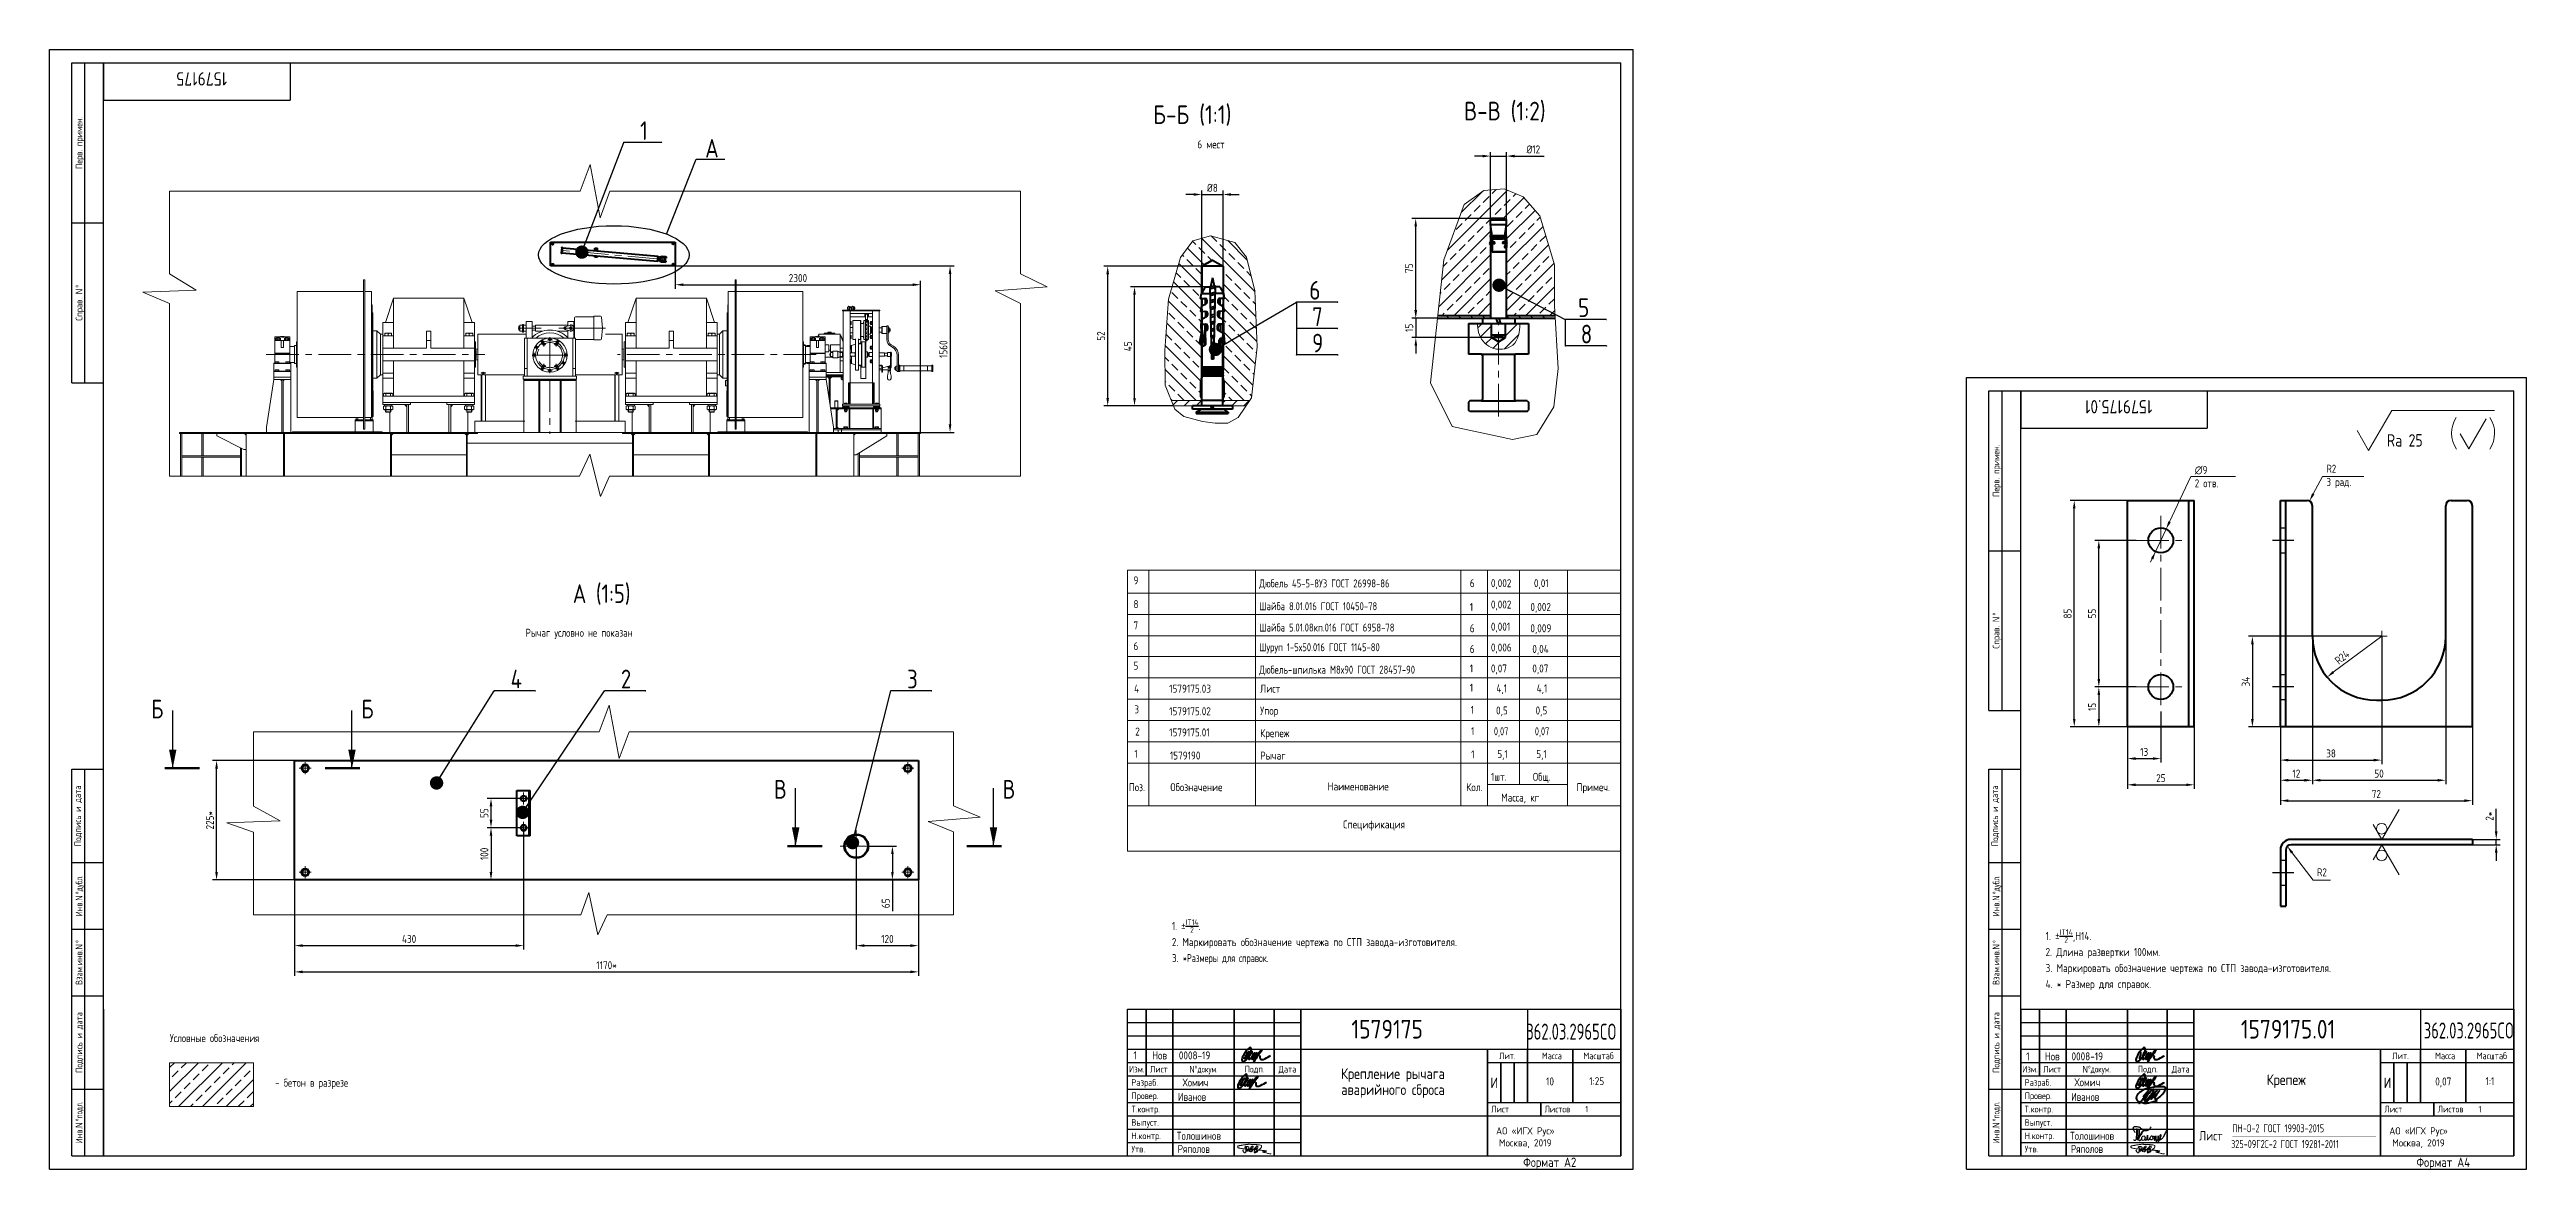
# Model space of a CAD drawing. Header units: millimetres. Extents: x 0 to 1611, y 0 to 420.
# Drawn here: x 0 to 929, y 0 to 420 of the extents above; entities that cross this region are included whole.
import ezdxf
from ezdxf.enums import TextEntityAlignment as Align

# ---------------------------------------------------------------- set-up
doc = ezdxf.new("R2010")
doc.units = ezdxf.units.MM
doc.header["$LTSCALE"] = 32.67
doc.header["$PDMODE"] = 3
doc.header["$PDSIZE"] = 0.3125
doc.linetypes.add('CENTER', pattern=[0.6, 0.375, -0.075, 0.075, -0.075])
doc.linetypes.add('Сплошная', pattern=[0])
doc.layers.get('0').update_dxf_attribs({"color": 6, "linetype": 'CONTINUOUS', "lineweight": 25})
doc.layers.get('Defpoints').update_dxf_attribs({"linetype": 'CONTINUOUS', "lineweight": 18})
for name, color, linetype, lineweight in [('12_SURFACE_FINISH', 7, 'CONTINUOUS', 18), ('1_ALL_PLANES', 7, 'CONTINUOUS', 18), ('3_ALL_AXES', 7, 'CONTINUOUS', 18), ('9_ALL_NOTES', 3, 'CONTINUOUS', 25), ('Bord', 1, 'CONTINUOUS', 18), ('Cont', 6, 'CONTINUOUS', 18), ('M2', 7, 'CONTINUOUS', 40), ('Text', 3, 'CONTINUOUS', 18), ('Основной', 170, 'CONTINUOUS', 40), ('Основные', 5, 'CONTINUOUS', 40), ('размер', 12, 'CONTINUOUS', 18)]:
    doc.layers.add(name, color=color, linetype=linetype, lineweight=lineweight)
doc.layers.add('Con', color=6, linetype='CONTINUOUS')
doc.styles.get("Standard").update_dxf_attribs({"font": ''})
doc.styles.add('Style1', font='romans.shx', dxfattribs={"width": 0.8})
doc.styles.get('STANDARD').set_extended_font_data('GostAproe')
doc.dimstyles.new('LIN1', dxfattribs={"dimtxt": 3, "dimasz": 3, "dimexe": 1.5, "dimexo": 0, "dimgap": 1, "dimtad": 1, "dimdec": 0, "dimzin": 12, "dimdsep": 46, "dimtxsty": 'Style1', "dimcen": 0, "dimclrt": 3, "dimadec": 0, "dimazin": 0, "dimtfac": 1, "dimtdec": 0, "dimtmove": 0, "dimatfit": 3, "dimfxl": 1, "dimtolj": 1, "dimtzin": 12, "dimarcsym": 0})
doc.dimstyles.get("Standard").update_dxf_attribs({"dimtxt": 4, "dimasz": 5, "dimexe": 2, "dimexo": 0, "dimtad": 1, "dimdec": 4, "dimdsep": 46, "dimtxsty": 'STANDARD', "dimblk": '_FILLED', "dimblk1": '_FILLED', "dimblk2": '_FILLED', "dimcen": 0.09, "dimadec": 4, "dimazin": 2, "dimtol": 1, "dimtp": 0.0001, "dimtm": 0.0001, "dimtfac": 1, "dimtdec": 4, "dimtofl": 0, "dimtmove": 0, "dimatfit": 3, "dimldrblk": '_FILLED', "dimfxl": 1, "dimtolj": 1, "dimarcsym": 0})
doc.dimstyles.new('Копия LIN1', dxfattribs={"dimtxt": 3, "dimasz": 3, "dimexe": 1.5, "dimexo": 0, "dimgap": 1, "dimtad": 1, "dimdec": 0, "dimlfac": 5, "dimzin": 12, "dimdsep": 46, "dimtxsty": 'Style1', "dimcen": 0, "dimclrt": 3, "dimadec": 0, "dimazin": 0, "dimtfac": 1, "dimtdec": 0, "dimtmove": 0, "dimatfit": 3, "dimfxl": 1, "dimtolj": 1, "dimtzin": 12, "dimarcsym": 0})

msp = doc.modelspace()

# ---------------------------------------------------------------- texts
at = {"color": 2, "linetype": 'Continuous'}
for s, p in [('1', (221.522, 386.087)), ('7', (473.556, 316.287)), ('8', (574.347, 309.756)), ('9', (473.556, 306.387)), ('4', (172.958, 180.372)), ('2', (214.317, 180.372)), ('3', (321.661, 180.372))]:
    msp.add_text(s, height=7, dxfattribs=at).set_placement(p)
at = {"color": 2, "linetype": 'Continuous', "style": 'Style1', "width": 0.8}
for s, p in [('6', (472.495, 326.197)), ('5', (573.286, 319.666))]:
    msp.add_text(s, height=7, dxfattribs=at).set_placement(p)
at = {"linetype": 'Сплошная', "style": 'Style1', "width": 0.7}
for s, p in [('325-09Г2С-2 ГОСТ 19281-2011', (818.238, 7.912)), ('ПН-О-2 ГОСТ 19903-2015', (818.645, 13.838))]:
    msp.add_text(s, height=3, dxfattribs=at).set_placement(p)
at = {"linetype": 'Continuous', "attachment_point": 5, "style": 'Style1'}
for s, insert, char_height, width, rotation in [('1579175', (57.025, 409.002), 5, 69.88, 180), ('1579175.01 ', (776.048, 286.002), 5, 69.88, 180), ('Подпись и дата', (10.8, 132.5), 2.5, 34.88, 90), ('Подпись и дата', (729.822, 132.5), 2.5, 34.88, 90)]:
    msp.add_mtext(s, dxfattribs=dict(at, insert=insert, char_height=char_height, width=width, rotation=rotation))
at = {"linetype": 'Continuous', "char_height": 2.5, "width": 32.84505, "attachment_point": 2, "rotation": 90, "line_spacing_factor": 0.9, "style": 'Style1'}
for s, insert in [('Перв. примен.', (9.842, 385)), ('Справ. \\fgdt;{\\fgdt;N}{\\ftxt.shx;\\W0.166667;\\H2.500000; }{\\fgdt;~}', (9.842, 325)), ('Перв. примен.', (728.865, 262)), ('Справ. \\fgdt;{\\fgdt;N}{\\ftxt.shx;\\W0.166667;\\H2.500000; }{\\fgdt;~}', (728.865, 202)), ('Инв.\\fgdt;{\\fgdt;N}{\\ftxt.shx;\\W0.166667;\\H2.500000; }{\\fgdt;~}\\fGost_A_proe;дубл.', (9.842, 102.5)), ('Инв.\\fgdt;{\\fgdt;N}{\\ftxt.shx;\\W0.166667;\\H2.500000; }{\\fgdt;~}\\fGost_A_proe;дубл.', (728.865, 102.5)), ('Взам.инв.\\fgdt;{\\fgdt;N}{\\ftxt.shx;\\W0.166667;\\H2.500000; }{\\fgdt;~}', (9.842, 77.5)), ('Взам.инв.\\fgdt;{\\fgdt;N}{\\ftxt.shx;\\W0.166667;\\H2.500000; }{\\fgdt;~}', (728.865, 77.5)), ('Подпись и дата', (9.842, 47.5)), ('Подпись и дата', (728.865, 47.5)), ('Инв.\\fgdt;{\\fgdt;N}{\\ftxt.shx;\\W0.166667;\\H2.500000; }{\\fgdt;~}\\fGost_A_proe;подл.', (9.842, 17.5)), ('Инв.\\fgdt;{\\fgdt;N}{\\ftxt.shx;\\W0.166667;\\H2.500000; }{\\fgdt;~}\\fGost_A_proe;подл.', (728.865, 17.5))]:
    msp.add_mtext(s, dxfattribs=dict(at, insert=insert))
at = {"linetype": 'Continuous', "char_height": 7, "width": 5.00391, "line_spacing_factor": 0.9}
for s, insert, attachment_point in [('Б', (38.089, 176.092), 1), ('Б', (121.556, 176.092), 3), ('В', (271.724, 145.982), 1), ('В', (362.174, 145.982), 3)]:
    msp.add_mtext(s, dxfattribs=dict(at, insert=insert, attachment_point=attachment_point))
at = {"linetype": 'Continuous', "line_spacing_factor": 0.9, "style": 'Style1'}
for s, insert, char_height, width, attachment_point in [('1579175', (501.708, 56), 7, 62.125, 2), ('1579175.01 ', (839.61, 56), 7, 62.125, 2), ('Изм.', (407.8, 38.75), 2.5, 10.58594, 2), (' Лист ', (415.372, 38.75), 2.5, 12.2869, 2), ('{\\fgdt;N}{\\fgdt;~}\\fGost_A_proe;докум.', (432.8, 38.75), 2.5, 25.67708, 2), (' Подп. ', (451.314, 38.75), 2.5, 17.53906, 2), (' Дата ', (463.605, 38.75), 2.5, 17.5, 2), ('Крепление рычага аварийного сброса', (503.884, 37.821), 4, 64.31422, 2), ('Лит.', (546.8, 43.75), 2.5, 11.81641, 2), (' Масса ', (562.8, 43.75), 2.5, 19.62891, 2), (' Масштаб ', (580.3, 43.75), 2.5, 27.48047, 2), ('Изм.', (742.822, 38.75), 2.5, 10.58594, 2), (' Лист ', (750.394, 38.75), 2.5, 12.2869, 2), ('{\\fgdt;N}{\\fgdt;~}\\fGost_A_proe;докум.', (767.822, 38.75), 2.5, 25.67708, 2), (' Подп. ', (786.336, 38.75), 2.5, 17.53906, 2), (' Дата ', (798.628, 38.75), 2.5, 17.5, 2), ('Лит.', (881.822, 43.75), 2.5, 11.81641, 2), (' Масса ', (897.822, 43.75), 2.5, 19.62891, 2), (' Масштаб ', (915.322, 43.75), 2.5, 27.48047, 2), ('Разраб. ', (405.8, 33.75), 2.5, 20.91797, 1), ('Провер. ', (405.8, 28.75), 2.5, 21.09375, 1), ('И', (541.876, 34.383), 4, 3.84802, 2), ('10', (562.8, 34.394), 3, 17, 2), ('1:25', (580.3, 34.5), 3, 9.21875, 2), ('Разраб. ', (740.822, 33.75), 2.5, 20.91797, 1), ('Провер. ', (740.822, 28.75), 2.5, 21.09375, 1), ('Крепеж', (838.907, 35.543), 4, 18.84375, 2), ('И', (876.898, 34.383), 4, 3.84802, 2), ('0,07', (897.822, 34.394), 3, 17, 2), ('1:1', (915.322, 34.5), 3, 9.21875, 2), ('Т.контр.', (405.8, 23.75), 2.5, 21.48438, 1), ('Выпуст.', (405.8, 18.75), 2.5, 20.39062, 1), (' Лист', (539.3, 23.75), 2.5, 10.025, 1), (' Листов    1', (559.3, 23.75), 2.5, 22.69167, 1), ('Т.контр.', (740.822, 23.75), 2.5, 21.48438, 1), ('Выпуст.', (740.822, 18.75), 2.5, 20.39062, 1), (' Лист', (874.322, 23.75), 2.5, 10.025, 1), (' Листов    1', (894.322, 23.75), 2.5, 22.69167, 1), ('Н.контр.', (405.8, 13.75), 2.5, 21.48438, 1), ('Н.контр.', (740.822, 13.75), 2.5, 21.48438, 1), ('Лист', (806.222, 14.25), 3.5, 8.835, 1), ('Утв.    ', (405.8, 8.75), 2.5, 20.05859, 1), ('Формат А2', (552.73, 4.325), 3.5, 31.17284, 1), ('Утв.    ', (740.822, 8.75), 2.5, 20.05859, 1), ('Формат А4', (887.752, 4.325), 3.5, 31.17284, 1)]:
    msp.add_mtext(s, dxfattribs=dict(at, insert=insert, char_height=char_height, width=width, attachment_point=attachment_point))
at = {"layer": '12_SURFACE_FINISH', "color": 2, "linetype": 'Continuous'}
msp.add_text('Ra 25', height=4.6667, dxfattribs=at).set_placement((876.659, 271.047))
at = {"layer": '9_ALL_NOTES', "color": 2, "linetype": 'Сплошная', "style": 'Style1', "width": 0.8}
for s, height, p in [('Б-Б (1:1)', 7, (413.961, 392.08)), ('6 мест', 3, (430.505, 382.927))]:
    msp.add_text(s, height=height, dxfattribs=at).set_placement(p)
at = {"layer": '9_ALL_NOTES', "color": 2, "linetype": 'Continuous', "insert": (545.848, 400.413), "char_height": 7, "width": 53.71064, "attachment_point": 2, "line_spacing_factor": 0.9, "style": 'Style1'}
msp.add_mtext('В-В (1:2)', dxfattribs=at)
at = {"layer": '9_ALL_NOTES', "linetype": 'Continuous'}
for s, insert, char_height, width, attachment_point, line_spacing_factor in [('А', (245.913, 386.468), 7, 3.99219, 1, 0.9), ('А (1:5)', (207.082, 219.38), 7, 146.32199, 2, 0.9), ('Рычаг условно не показан', (178.563, 202.707), 3, 83.65905, 1, 1.2), ('\\A1;1. %%P{\\H0.7x;\\SIT14/2;\\H1.4286x;.\\P}2. {\\Fromans|c204;\\W0.8;Маркировать обозначение чертежа по СТП завода-изготовителя}.\\P{\\Fromans|c204;\\W0.8;3. \\fGostAproe|b0|i0|c204|p34;\\T1;*Размеры для справок.}', (420.989, 93.71), 3, 136.80143, 1, 1.2), ('Условные обозначения', (45.117, 50.649), 3, 124.67302, 1, 1.2), ('\\A1;- бетон в разрезе', (84.662, 33.899), 3, 62.13524, 1, 1.2)]:
    msp.add_mtext(s, dxfattribs=dict(at, insert=insert, char_height=char_height, width=width, attachment_point=attachment_point, line_spacing_factor=line_spacing_factor))
at = {"layer": '9_ALL_NOTES', "linetype": 'Continuous', "insert": (748.656, 89.973), "char_height": 3, "width": 143.9578, "attachment_point": 1, "line_spacing_factor": 1.2, "style": 'Style1'}
msp.add_mtext('\\A1;1. %%P{\\H0.7x;\\SIT14/2;},Н14.\\P2. Длина развертки 100мм.\\P3. Маркировать обозначение чертежа по СТП завода-изготовителя.\\P4. * Размер для справок.', dxfattribs=at)
at = {"layer": 'Con', "style": 'Style1', "width": 0.493224}
for p, p2 in [((553.877, 48.573), (587.698, 48.573)), ((890.501, 49), (924.322, 49))]:
    msp.add_text('362.03.2965CO', height=6, dxfattribs=at).set_placement(p, p2, align=Align.FIT)
at = {"layer": 'Text', "style": 'Style1'}
for s, width, p in [('9', 0.8, (406.552, 219.365)), ('Дюбель 45-5-8УЗ ГОСТ 26998-86', 0.75, (453.744, 218.224)), ('6', 0.8, (532.702, 218.308)), ('0,002', 0.8, (540.608, 218.308)), ('0,01', 0.8, (556.754, 218.308)), ('7', 0.8, (406.552, 202.443)), ('8', 0.8, (406.552, 210.443)), ('Шайба 8.01.016 ГОСТ 10450-78', 0.75, (453.744, 209.671)), ('Шайба 5.01.08кп.016 ГОСТ 6958-78', 0.75, (453.744, 201.671)), ('1', 0.8, (532.702, 209.386)), ('6', 0.8, (532.702, 201.386)), ('0,002', 0.8, (540.608, 210.308)), ('0,001', 0.8, (540.608, 201.999)), ('0,002', 0.8, (555.433, 209.386)), ('0,009', 0.8, (555.433, 201.386)), ('6', 0.8, (406.552, 194.687)), ('Шуруп 1-5х50.016 ГОСТ 1145-80', 0.75, (453.744, 194.284)), ('6', 0.8, (532.702, 193.63)), ('0,006', 0.8, (540.608, 194.184)), ('0,04', 0.8, (556.146, 193.63)), ('5', 0.8, (406.552, 187.365)), ('Дюбель-шпилька М8х90 ГОСТ 28457-90', 0.75, (453.744, 185.855)), ('1', 0.8, (532.702, 186.308)), ('0,07', 0.8, (540.608, 186.308)), ('0,07', 0.8, (556.146, 186.308)), ('4', 0.8, (406.777, 178.71)), ('1579175.03', 0.8, (419.933, 178.735)), ('Лист', 0.8, (454.061, 178.748)), ('1', 0.8, (532.702, 179.111)), ('4,1', 0.8, (542.663, 178.868)), ('4,1', 0.8, (557.773, 178.868)), ('3', 0.8, (406.879, 170.979)), ('1579175.02', 0.8, (419.933, 170.264)), ('Упор', 0.8, (454.061, 170.462)), ('1', 0.8, (533.013, 170.77)), ('0,5', 0.8, (542.542, 170.557)), ('0,5', 0.8, (557.365, 170.557)), ('2', 0.8, (407.212, 162.669)), ('1579175.01', 0.8, (419.933, 162.332)), ('Крепеж', 0.8, (454.061, 162.037)), ('1', 0.8, (533.182, 162.831)), ('0,07', 0.7, (541.743, 162.747)), ('0,07', 0.7, (557.104, 162.747)), ('1', 0.8, (406.858, 154.289)), ('1579190', 0.8, (420.201, 153.65)), ('Рычаг', 0.8, (454.061, 153.641)), ('1', 0.8, (533.214, 154.112)), ('1шт.', 0.8, (540.635, 145.665)), ('5,1', 0.8, (543.01, 154.213)), ('Общ.', 0.8, (556.371, 145.665)), ('5,1', 0.8, (557.632, 154.213)), ('Поз.', 0.8, (404.84, 141.775)), ('Обозначение', 0.8, (420.382, 141.782)), ('Кол.', 0.8, (531.394, 141.782)), ('Масса, кг', 0.8, (544.437, 137.899)), ('Примеч.', 0.8, (572.745, 141.782)), ('Иванов', 0.77, (423.216, 25.595)), ('Хомич', 0.8, (424.958, 31.018)), ('Иванов', 0.77, (758.238, 25.595)), ('Хомич', 0.8, (759.5, 31.088)), ('Толошинов', 0.8, (422.796, 10.998)), ('Толошинов', 0.8, (757.819, 10.998)), ('Ряполов', 0.77, (423.158, 6.076)), ('Ряполов', 0.77, (758.18, 6.076))]:
    msp.add_text(s, height=3, dxfattribs=dict(at, width=width)).set_placement(p)
at = {"layer": 'Text', "style": 'Style1', "width": 0.8}
for s, p in [('Наименование', (490.814, 142.059)), ('Спецификация', (496.814, 127.823))]:
    msp.add_text(s, height=3, dxfattribs=at).set_placement(p, align=Align.CENTER)
at = {"layer": 'Text', "color": 2, "linetype": 'Сплошная', "char_height": 3, "attachment_point": 4}
for s, insert in [('∅9\\P2 отв.', (804.618, 259.782)), ('R2\\P3 рад.', (854.023, 259.854)), ('R2', (850.493, 111.34))]:
    msp.add_mtext(s, dxfattribs=dict(at, insert=insert))
at = {"layer": 'Text', "color": 2, "linetype": 'Сплошная', "insert": (857.763, 190.283), "char_height": 3, "attachment_point": 4, "rotation": 39.740856}
msp.add_mtext('R24', dxfattribs=at)
at = {"layer": 'Text', "char_height": 3, "attachment_point": 1, "style": 'Style1'}
for s, width, insert in [('1', 3, (406.564, 44.17)), ('Нов', 1.54629, (413.564, 44.17)), ('0008-19', 1.54629, (423.564, 44.17)), ('1', 3, (741.384, 43.802)), ('Нов', 1.54629, (748.384, 43.802)), ('0008-19', 1.54629, (758.384, 43.802))]:
    msp.add_mtext_dynamic_manual_height_columns(s, width=width, gutter_width=1, heights=[0], dxfattribs=dict(at, insert=insert))
at = {"layer": 'Text', "char_height": 2.7, "width": 28.43311, "attachment_point": 5, "style": 'Style1'}
for insert in [(553.488, 11.784), (888.51, 11.784)]:
    msp.add_mtext('{\\W0.9;АО }«{\\W0.9;ИГХ\\~Рус}»{\\W0.9;\\PМосква, 2019}', dxfattribs=dict(at, insert=insert))

# ---------------------------------------------------------------- blocks, each defined once
blk = doc.blocks.new('SHTAMP_BL0', base_point=(496.5, 32.5))
at = {"color": 7, "linetype": 'Continuous'}
for p, q in [((404, 60), (589, 60)), ((404, 5), (404, 60)), ((411, 35), (411, 60)), ((421, 5), (421, 60)), ((444, 5), (444, 60)), ((459, 5), (459, 60)), ((469, 5), (469, 60)), ((589, 5), (589, 60)), ((404, 40), (469, 40)), ((469, 45), (589, 45)), ((539, 5), (539, 45)), ((539, 40), (589, 40)), ((544, 25), (544, 40)), ((549, 25), (549, 40)), ((554, 25), (554, 45)), ((571, 25), (571, 45)), ((404, 35), (469, 35)), ((469, 20), (589, 20)), ((539, 25), (589, 25)), ((559, 20), (559, 25)), ((404, 5), (589, 5))]:
    blk.add_line(p, q, dxfattribs=at)
blk = doc.blocks.new('A$C63F45750')
at = {"layer": 'Text'}
for points, knots in [([(3.17, 2.37), (3.12, 2.38), (3.04, 2.41), (2.94, 2.5), (2.85, 2.57), (2.79, 2.69), (2.87, 2.77), (2.99, 2.84), (3.16, 2.89), (3.36, 2.93), (3.6, 2.95), (3.82, 2.92), (4.05, 2.87), (4.25, 2.78), (4.45, 2.63), (4.46, 2.42), (4.38, 2.26), (4.28, 2.1), (4.17, 1.94), (4.03, 1.78), (3.89, 1.62), (3.75, 1.52), (3.63, 1.43), (3.49, 1.36), (3.35, 1.3), (3.24, 1.25), (3.16, 1.21), (3.12, 1.15), (3.19, 1.1), (3.27, 1.09), (3.4, 1.07), (3.55, 1.07), (3.72, 1.12), (3.92, 1.19), (4.1, 1.34), (4.26, 1.51), (4.44, 1.65), (4.59, 1.81), (4.74, 1.93), (4.84, 2.04), (4.93, 2.14), (5.07, 2.29), (5.19, 2.53), (5.28, 2.68), (5.35, 2.96), (5.23, 2.66), (5.2, 2.44), (5.04, 2.09), (4.95, 1.81), (4.86, 1.57), (4.75, 1.31), (4.67, 1.12), (4.46, 0.78), (4.62, 1.17), (4.71, 1.45), (4.88, 1.74), (5.01, 2), (5.08, 2.19), (5.19, 2.4), (5.32, 2.58), (5.4, 2.75), (5.52, 2.89), (5.65, 3.04), (5.85, 3.1), (6.02, 3.03), (6.08, 2.87), (6.03, 2.7), (5.9, 2.51), (5.7, 2.37), (5.55, 2.23), (5.4, 2.17), (5.31, 2.12), (5.12, 2.09), (5.35, 2.07), (5.48, 2), (5.64, 1.93), (5.75, 1.8), (5.85, 1.67), (5.89, 1.54), (5.89, 1.37), (5.8, 1.2), (5.63, 1.06), (5.41, 0.94), (5.23, 0.86), (5.02, 0.92), (5.13, 1.1), (5.28, 1.16), (5.44, 1.27), (5.61, 1.36), (5.74, 1.46), (5.86, 1.53), (5.95, 1.61), (6.05, 1.69), (6.15, 1.77), (6.28, 1.87), (6.46, 2.02), (6.65, 2.19), (6.83, 2.37), (6.98, 2.49), (7.11, 2.61), (7.2, 2.74), (7.32, 2.84), (7.42, 2.97), (7.48, 3.08), (7.48, 3.27), (7.34, 3.08), (7.28, 2.94), (7.18, 2.69), (7.1, 2.46), (7, 2.22), (6.93, 1.98), (6.83, 1.78), (6.73, 1.55), (6.67, 1.34), (6.6, 1.14), (6.56, 1.03), (6.39, 0.99), (6.62, 1.33), (6.75, 1.54), (6.93, 1.87), (7.05, 2.08), (7.18, 2.32), (7.33, 2.6), (7.47, 2.89), (7.6, 3.07), (7.79, 3.18), (7.95, 3.01), (8, 2.81), (7.99, 2.62), (7.94, 2.46), (7.83, 2.33), (7.69, 2.22), (7.53, 2.11), (7.37, 2.03), (7.21, 1.99), (7.11, 1.97), (6.89, 1.98), (7.07, 1.94), (7.15, 1.9), (7.27, 1.88), (7.39, 1.84), (7.52, 1.81), (7.62, 1.72), (7.7, 1.62), (7.78, 1.51), (7.83, 1.39), (7.87, 1.26), (7.88, 1.13), (7.86, 0.99), (7.75, 0.88), (7.6, 0.77), (7.4, 0.73), (7.19, 0.66), (6.97, 0.55), (6.71, 0.48), (6.57, 0.44), (6.42, 0.42), (6.52, 0.58), (6.61, 0.64), (6.81, 0.78), (7.06, 0.89), (7.33, 1.04), (7.55, 1.16), (7.7, 1.24), (7.84, 1.32), (7.99, 1.43), (8.21, 1.58), (8.48, 1.76), (8.74, 1.95), (8.97, 2.12), (9.1, 2.29), (9.23, 2.44), (9.3, 2.6), (9.37, 2.74), (9.42, 2.92), (9.45, 3.13), (9.21, 3.48), (8.67, 3.59), (8.09, 3.63), (7.57, 3.66), (7.06, 3.74), (6.57, 3.75), (6.09, 3.74), (5.67, 3.78), (5.28, 3.78), (4.96, 3.81), (4.65, 3.83), (4.31, 3.82), (3.97, 3.79), (3.61, 3.74), (3.22, 3.67), (2.86, 3.66), (2.53, 3.61), (2.18, 3.52), (1.78, 3.54), (1.38, 3.37), (0.96, 3.35), (0.58, 3.24), (0.25, 3.19), (0.03, 3.06), (-0.03, 2.83), (0.02, 2.6), (0.26, 2.38), (0.59, 2.33), (1, 2.2), (1.48, 2.15), (1.93, 2.05), (2.35, 2.02), (2.72, 2.01), (3.11, 1.94), (3.68, 1.94), (4.25, 1.83), (4.91, 1.87), (5.53, 1.76), (6.13, 1.72), (6.73, 1.71), (7.32, 1.62), (7.99, 1.55), (8.64, 1.54), (9.16, 1.46), (9.61, 1.42), (10.03, 1.4), (10.41, 1.32), (10.73, 1.29), (11.01, 1.24), (11.18, 1.23), (11.42, 1.14), (11.18, 1.06), (11.01, 1.03), (10.71, 0.98), (10.37, 0.92), (10.1, 0.91), (9.65, 0.75), (10.22, 0.67), (10.54, 0.59), (11.08, 0.47), (11.61, 0.35), (12.17, 0.15), (12.64, 0.08), (12.98, 0.03), (13.11, 0.01), (13.18, 0)], [0, 0, 0, 0, 0.153866, 0.270441, 0.388867, 0.510533, 0.592156, 0.71333, 0.90842, 1.11344, 1.349254, 1.61246, 1.782219, 2.047249, 2.291879, 2.451528, 2.651081, 2.806158, 3.017979, 3.227348, 3.462381, 3.633009, 3.75766, 3.920516, 4.080796, 4.214529, 4.291786, 4.349969, 4.397594, 4.50822, 4.594826, 4.799244, 4.954392, 5.128468, 5.437537, 5.632649, 5.842485, 6.094987, 6.293219, 6.410959, 6.551192, 6.687808, 7.022147, 7.294342, 7.425356, 7.52079, 7.946481, 8.313051, 8.59833, 8.833695, 9.090496, 9.427695, 9.601191, 9.883219, 10.093306, 10.673943, 10.798776, 10.974628, 11.287247, 11.486184, 11.648652, 11.848902, 12.027194, 12.25348, 12.40059, 12.537783, 12.716293, 12.91523, 13.208551, 13.438489, 13.549668, 13.67779, 13.77127, 13.930001, 14.029091, 14.272112, 14.434836, 14.547084, 14.739051, 14.830983, 15.061241, 15.268922, 15.500489, 15.788979, 15.879568, 16.024283, 16.221854, 16.418714, 16.593102, 16.783247, 16.91018, 17.018213, 17.135263, 17.278205, 17.430482, 17.620087, 17.979626, 18.191789, 18.388716, 18.565718, 18.714854, 18.857929, 19.039974, 19.171375, 19.283034, 19.400085, 19.618058, 19.882245, 20.150781, 20.377854, 20.649532, 20.89723, 21.042543, 21.40016, 21.557817, 21.667145, 21.752781, 21.926256, 22.412297, 22.813145, 22.961412, 23.171289, 23.607257, 23.940428, 24.110007, 24.291214, 24.48084, 24.697609, 24.904078, 25.034245, 25.218018, 25.407651, 25.573473, 25.787447, 25.930292, 26.051316, 26.18846, 26.285312, 26.406799, 26.52425, 26.630463, 26.793722, 26.898606, 27.029313, 27.171012, 27.314101, 27.419918, 27.580557, 27.709367, 27.829268, 28.024364, 28.266961, 28.41242, 28.705761, 28.989137, 29.187748, 29.233768, 29.332802, 29.529535, 29.667094, 30.039923, 30.332117, 30.61061, 30.769982, 30.856778, 31.109923, 31.313488, 31.656425, 32.066331, 32.296628, 32.49714, 32.710276, 32.891468, 33.014834, 33.177747, 33.444503, 33.618009, 34.409008, 34.914636, 35.419802, 35.95397, 36.458179, 36.88069, 37.388403, 37.738353, 38.034261, 38.353468, 38.693154, 39.037638, 39.391136, 39.787481, 40.203773, 40.488977, 40.784975, 41.26625, 41.668005, 42.070065, 42.499388, 42.869834, 43.079573, 43.213439, 43.554591, 43.717296, 44.153724, 44.506336, 45.019111, 45.587859, 45.90191, 46.270392, 46.703958, 47.093115, 47.952647, 48.44014, 49.079253, 49.808223, 50.268654, 50.851051, 51.604831, 52.298429, 52.776925, 53.1907, 53.661988, 54.042386, 54.348524, 54.616841, 54.853814, 54.983777, 55.126096, 55.333328, 55.613101, 56.008732, 56.315809, 56.59982, 56.87931, 57.399251, 57.889617, 58.432507, 59.066698, 59.660314, 59.862668, 60.07277, 60.07277, 60.07277, 60.07277]), ([(2.31, 1.53), (2.26, 1.52), (2.17, 1.51), (2.06, 1.48), (1.93, 1.38), (2.07, 1.25), (2.14, 1.11), (2.26, 0.93), (2.39, 0.72), (2.57, 0.54), (2.71, 0.44), (2.86, 0.4), (3.02, 0.43), (3.14, 0.54), (3.21, 0.79), (3.25, 1.07), (3.31, 1.4), (3.35, 1.67), (3.38, 1.92), (3.47, 2.19), (3.5, 2.43), (3.54, 2.59), (3.56, 2.64)], [0, 0, 0, 0, 0.15847, 0.269731, 0.363591, 0.555514, 0.688037, 0.848606, 1.204359, 1.433632, 1.58673, 1.729549, 1.880686, 2.057874, 2.19169, 2.63505, 2.928153, 3.184121, 3.441863, 3.696117, 4.025873, 4.178055, 4.178055, 4.178055, 4.178055])]:
    blk.add_open_spline(points, degree=3, knots=knots, dxfattribs=at)
blk = doc.blocks.new('*D68')
at = {"color": 0, "linetype": 'Continuous', "lineweight": -2, "transparency": 16777216}
for p, q in [((307.1, 121.16), (317.64, 121.16)), ((316.14, 118.16), (316.14, 111.48)), ((307.08, 108.48), (317.64, 108.48)), ((316.14, 108.48), (316.14, 96.83))]:
    blk.add_line(p, q, dxfattribs=at)
at = {"color": 0, "linetype": 'Continuous', "transparency": 16777216}
for points in [[(315.64, 118.16), (316.64, 118.16), (316.14, 121.16)], [(315.64, 111.48), (316.64, 111.48), (316.14, 108.48)]]:
    blk.add_solid(points, dxfattribs=at)
at = {"layer": 'Defpoints', "color": 0, "linetype": 'Continuous', "transparency": 16777216}
for p in [(307.1, 121.16), (307.08, 108.48), (316.14, 108.48)]:
    blk.add_point(p, dxfattribs=at)
at = {"color": 3, "linetype": 'Continuous', "transparency": 16777216, "insert": (313.64, 99.72), "char_height": 3, "attachment_point": 5, "rotation": 90, "style": 'Style1'}
blk.add_mtext('\\A1;65', dxfattribs=at)
blk = doc.blocks.new('*D69')
at = {"color": 0, "linetype": 'Сплошная', "lineweight": -2, "transparency": 16777216}
for p, q in [((91.92, 153.28), (61.15, 153.28)), ((62.65, 111.48), (62.65, 150.28)), ((91.92, 108.48), (61.15, 108.48))]:
    blk.add_line(p, q, dxfattribs=at)
at = {"color": 0, "linetype": 'Сплошная', "transparency": 16777216}
for points in [[(62.15, 150.28), (63.15, 150.28), (62.65, 153.28)], [(62.15, 111.48), (63.15, 111.48), (62.65, 108.48)]]:
    blk.add_solid(points, dxfattribs=at)
at = {"layer": 'Defpoints', "color": 0, "linetype": 'Сплошная', "transparency": 16777216}
for p in [(62.65, 153.28), (91.92, 153.28), (91.92, 108.48)]:
    blk.add_point(p, dxfattribs=at)
at = {"color": 3, "linetype": 'Сплошная', "transparency": 16777216, "insert": (60.15, 130.88), "char_height": 3, "attachment_point": 5, "rotation": 90, "style": 'Style1'}
blk.add_mtext('\\A1;225*', dxfattribs=at)
blk = doc.blocks.new('*D70')
at = {"color": 0, "linetype": 'Сплошная', "lineweight": -2, "transparency": 16777216}
for p, q in [((91.92, 108.48), (91.92, 72.5)), ((325.92, 108.48), (325.92, 72.5)), ((94.92, 74), (322.92, 74))]:
    blk.add_line(p, q, dxfattribs=at)
at = {"color": 0, "linetype": 'Сплошная', "transparency": 16777216}
for points in [[(94.92, 74.5), (94.92, 73.5), (91.92, 74)], [(322.92, 74.5), (322.92, 73.5), (325.92, 74)]]:
    blk.add_solid(points, dxfattribs=at)
at = {"layer": 'Defpoints', "color": 0, "linetype": 'Сплошная', "transparency": 16777216}
for p in [(91.92, 108.48), (325.92, 108.48), (325.92, 74)]:
    blk.add_point(p, dxfattribs=at)
at = {"color": 3, "linetype": 'Сплошная', "transparency": 16777216, "insert": (208.92, 76.5), "char_height": 3, "attachment_point": 5, "style": 'Style1'}
blk.add_mtext('\\A1;1170*', dxfattribs=at)
blk = doc.blocks.new('_FILLED')
at = {"color": 0, "linetype": 'ByBlock'}
blk.add_solid([(0, 0), (-1, 0.2), (-1, -0.2)], dxfattribs=at)
blk = doc.blocks.new('*D105')
at = {"layer": 'Defpoints', "color": 0, "linetype": 'Сплошная', "transparency": 16777216}
for p in [(234.7, 338.8), (326.7, 331.77), (326.7, 276.39)]:
    blk.add_point(p, dxfattribs=at)
at = {"layer": 'Text', "color": 0, "linetype": 'Сплошная', "lineweight": -2, "transparency": 16777216}
for p, q in [((234.7, 338.8), (234.7, 330.27)), ((237.7, 331.77), (323.7, 331.77)), ((326.7, 276.39), (326.7, 333.27))]:
    blk.add_line(p, q, dxfattribs=at)
at = {"layer": 'Text', "color": 0, "linetype": 'Сплошная', "transparency": 16777216}
for points in [[(237.7, 332.27), (237.7, 331.27), (234.7, 331.77)], [(323.7, 332.27), (323.7, 331.27), (326.7, 331.77)]]:
    blk.add_solid(points, dxfattribs=at)
at = {"layer": 'Text', "color": 3, "linetype": 'Сплошная', "transparency": 16777216, "insert": (280.7, 334.27), "char_height": 3, "attachment_point": 5, "style": 'Style1'}
blk.add_mtext('\\A1;2300', dxfattribs=at)
blk = doc.blocks.new('*D106')
at = {"layer": 'Defpoints', "color": 0, "linetype": 'Сплошная', "transparency": 16777216}
for p in [(234.7, 338.8), (326.7, 276.39), (337.76, 276.39)]:
    blk.add_point(p, dxfattribs=at)
at = {"layer": 'Text', "color": 0, "linetype": 'Сплошная', "lineweight": -2, "transparency": 16777216}
for p, q in [((234.7, 338.8), (339.26, 338.8)), ((337.76, 335.8), (337.76, 279.39)), ((326.7, 276.39), (339.26, 276.39))]:
    blk.add_line(p, q, dxfattribs=at)
at = {"layer": 'Text', "color": 0, "linetype": 'Сплошная', "transparency": 16777216}
for points in [[(337.26, 335.8), (338.26, 335.8), (337.76, 338.8)], [(337.26, 279.39), (338.26, 279.39), (337.76, 276.39)]]:
    blk.add_solid(points, dxfattribs=at)
at = {"layer": 'Text', "color": 3, "linetype": 'Сплошная', "transparency": 16777216, "insert": (335.26, 307.59), "char_height": 3, "attachment_point": 5, "rotation": 90, "style": 'Style1'}
blk.add_mtext('\\A1;1560', dxfattribs=at)
blk = doc.blocks.new('*D109')
at = {"color": 0, "linetype": 'Continuous', "lineweight": -2, "transparency": 16777216}
for p, q in [((177.81, 128.04), (177.81, 82.35)), ((91.92, 108.48), (91.92, 82.35)), ((94.92, 83.85), (174.81, 83.85))]:
    blk.add_line(p, q, dxfattribs=at)
at = {"color": 0, "linetype": 'Continuous', "transparency": 16777216}
for points in [[(94.92, 84.35), (94.92, 83.35), (91.92, 83.85)], [(174.81, 84.35), (174.81, 83.35), (177.81, 83.85)]]:
    blk.add_solid(points, dxfattribs=at)
at = {"layer": 'Defpoints', "color": 0, "linetype": 'Continuous', "transparency": 16777216}
for p in [(177.81, 128.04), (91.92, 108.48), (177.81, 83.85)]:
    blk.add_point(p, dxfattribs=at)
at = {"color": 3, "linetype": 'Continuous', "transparency": 16777216, "insert": (134.86, 86.35), "char_height": 3, "attachment_point": 5, "style": 'Style1'}
blk.add_mtext('\\A1;430', dxfattribs=at)
blk = doc.blocks.new('*D111')
at = {"color": 0, "linetype": 'Continuous', "lineweight": -2, "transparency": 16777216}
for p, q in [((302.6, 121.16), (302.6, 82.35)), ((325.92, 121.16), (325.92, 82.35)), ((305.6, 83.85), (322.92, 83.85))]:
    blk.add_line(p, q, dxfattribs=at)
at = {"color": 0, "linetype": 'Continuous', "transparency": 16777216}
for points in [[(305.6, 84.35), (305.6, 83.35), (302.6, 83.85)], [(322.92, 84.35), (322.92, 83.35), (325.92, 83.85)]]:
    blk.add_solid(points, dxfattribs=at)
at = {"layer": 'Defpoints', "color": 0, "linetype": 'Continuous', "transparency": 16777216}
for p in [(302.6, 121.16), (325.92, 121.16), (325.92, 83.85)]:
    blk.add_point(p, dxfattribs=at)
at = {"color": 3, "linetype": 'Continuous', "transparency": 16777216, "insert": (314.26, 86.35), "char_height": 3, "attachment_point": 5, "style": 'Style1'}
blk.add_mtext('\\A1;120', dxfattribs=at)
blk = doc.blocks.new('*D112')
at = {"layer": '3_ALL_AXES', "color": 0, "linetype": 'Сплошная', "lineweight": -2, "transparency": 16777216}
for p, q in [((432.17, 338.72), (395.39, 338.72)), ((396.89, 289.33), (396.89, 335.72)), ((421.52, 286.33), (395.39, 286.33))]:
    blk.add_line(p, q, dxfattribs=at)
at = {"layer": '3_ALL_AXES', "color": 0, "linetype": 'Сплошная', "transparency": 16777216}
for points in [[(396.39, 335.72), (397.39, 335.72), (396.89, 338.72)], [(396.39, 289.33), (397.39, 289.33), (396.89, 286.33)]]:
    blk.add_solid(points, dxfattribs=at)
at = {"layer": 'Defpoints', "color": 0, "linetype": 'Сплошная', "transparency": 16777216}
for p in [(396.89, 338.72), (432.17, 338.72), (421.52, 286.33)]:
    blk.add_point(p, dxfattribs=at)
at = {"layer": '3_ALL_AXES', "color": 3, "linetype": 'Сплошная', "transparency": 16777216, "insert": (394.39, 312.53), "char_height": 3, "attachment_point": 5, "rotation": 90, "style": 'Style1'}
blk.add_mtext('\\A1;52', dxfattribs=at)
blk = doc.blocks.new('*D113')
at = {"layer": '3_ALL_AXES', "color": 0, "linetype": 'Сплошная', "lineweight": -2, "transparency": 16777216}
for p, q in [((433.44, 330.99), (405.45, 330.99)), ((406.95, 289.33), (406.95, 327.99)), ((419.05, 286.33), (405.45, 286.33))]:
    blk.add_line(p, q, dxfattribs=at)
at = {"layer": '3_ALL_AXES', "color": 0, "linetype": 'Сплошная', "transparency": 16777216}
for points in [[(406.45, 327.99), (407.45, 327.99), (406.95, 330.99)], [(406.45, 289.33), (407.45, 289.33), (406.95, 286.33)]]:
    blk.add_solid(points, dxfattribs=at)
at = {"layer": 'Defpoints', "color": 0, "linetype": 'Сплошная', "transparency": 16777216}
for p in [(406.95, 330.99), (433.44, 330.99), (419.05, 286.33)]:
    blk.add_point(p, dxfattribs=at)
at = {"layer": '3_ALL_AXES', "color": 3, "linetype": 'Сплошная', "transparency": 16777216, "insert": (404.45, 308.66), "char_height": 3, "attachment_point": 5, "rotation": 90, "style": 'Style1'}
blk.add_mtext('\\A1;45', dxfattribs=at)
blk = doc.blocks.new('*D114')
at = {"layer": '3_ALL_AXES', "color": 0, "linetype": 'Сплошная', "lineweight": -2, "transparency": 16777216}
for p, q in [((429.17, 365.62), (426.17, 365.62)), ((432.17, 338.72), (432.17, 367.12)), ((432.17, 365.62), (440.17, 365.62)), ((440.17, 338.72), (440.17, 367.12)), ((443.17, 365.62), (446.17, 365.62))]:
    blk.add_line(p, q, dxfattribs=at)
at = {"layer": '3_ALL_AXES', "color": 0, "linetype": 'Сплошная', "transparency": 16777216}
for points in [[(429.17, 366.12), (429.17, 365.12), (432.17, 365.62)], [(443.17, 366.12), (443.17, 365.12), (440.17, 365.62)]]:
    blk.add_solid(points, dxfattribs=at)
at = {"layer": 'Defpoints', "color": 0, "linetype": 'Сплошная', "transparency": 16777216}
for p in [(440.17, 365.62), (432.17, 338.72), (440.17, 338.72)]:
    blk.add_point(p, dxfattribs=at)
at = {"layer": '3_ALL_AXES', "color": 3, "linetype": 'Сплошная', "transparency": 16777216, "insert": (436.17, 368.12), "char_height": 3, "attachment_point": 5, "style": 'Style1'}
blk.add_mtext('\\A1;%%C8', dxfattribs=at)
blk = doc.blocks.new('*D116')
at = {"layer": '3_ALL_AXES', "color": 0, "linetype": 'Сплошная', "lineweight": -2, "transparency": 16777216}
for p, q in [((540.5, 350.23), (540.5, 381.53)), ((537.5, 380.03), (534.5, 380.03)), ((540.5, 380.03), (546.5, 380.03)), ((549.5, 380.03), (560.56, 380.03))]:
    blk.add_line(p, q, dxfattribs=at)
at = {"layer": '3_ALL_AXES', "color": 0, "linetype": 'ByBlock', "lineweight": -2, "transparency": 16777216}
blk.add_line((546.5, 350.23), (546.5, 381.53), dxfattribs=at)
at = {"layer": '3_ALL_AXES', "color": 0, "linetype": 'Сплошная', "transparency": 16777216}
for points in [[(537.5, 380.53), (537.5, 379.53), (540.5, 380.03)], [(549.5, 380.53), (549.5, 379.53), (546.5, 380.03)]]:
    blk.add_solid(points, dxfattribs=at)
at = {"layer": 'Defpoints', "color": 0, "linetype": 'Сплошная', "transparency": 16777216}
for p in [(546.5, 380.03), (540.5, 350.23), (546.5, 350.23)]:
    blk.add_point(p, dxfattribs=at)
at = {"layer": '3_ALL_AXES', "color": 3, "linetype": 'Сплошная', "transparency": 16777216, "insert": (556.53, 382.53), "char_height": 3, "attachment_point": 5, "style": 'Style1'}
blk.add_mtext('\\A1;%%C12', dxfattribs=at)
blk = doc.blocks.new('*D117')
at = {"layer": '3_ALL_AXES', "color": 0, "linetype": 'Сплошная', "lineweight": -2, "transparency": 16777216}
for p, q in [((541, 356.63), (510.9, 356.63)), ((512.4, 322.27), (512.4, 353.63)), ((520.65, 319.27), (510.9, 319.27))]:
    blk.add_line(p, q, dxfattribs=at)
at = {"layer": '3_ALL_AXES', "color": 0, "linetype": 'Сплошная', "transparency": 16777216}
for points in [[(511.9, 353.63), (512.9, 353.63), (512.4, 356.63)], [(511.9, 322.27), (512.9, 322.27), (512.4, 319.27)]]:
    blk.add_solid(points, dxfattribs=at)
at = {"layer": 'Defpoints', "color": 0, "linetype": 'Сплошная', "transparency": 16777216}
for p in [(512.4, 356.63), (541, 356.63), (520.65, 319.27)]:
    blk.add_point(p, dxfattribs=at)
at = {"layer": '3_ALL_AXES', "color": 3, "linetype": 'Сплошная', "transparency": 16777216, "insert": (509.9, 337.95), "char_height": 3, "attachment_point": 5, "rotation": 90, "style": 'Style1'}
blk.add_mtext('\\A1;75', dxfattribs=at)
blk = doc.blocks.new('*D118')
at = {"layer": '3_ALL_AXES', "color": 0, "linetype": 'Сплошная', "lineweight": -2, "transparency": 16777216}
for p, q in [((512.46, 322.27), (512.46, 325.27)), ((520.6, 319.27), (510.96, 319.27)), ((512.46, 319.27), (512.46, 311.92)), ((540.88, 311.92), (510.96, 311.92)), ((512.46, 308.92), (512.46, 305.92))]:
    blk.add_line(p, q, dxfattribs=at)
at = {"layer": '3_ALL_AXES', "color": 0, "linetype": 'Сплошная', "transparency": 16777216}
for points in [[(511.96, 322.27), (512.96, 322.27), (512.46, 319.27)], [(511.96, 308.92), (512.96, 308.92), (512.46, 311.92)]]:
    blk.add_solid(points, dxfattribs=at)
at = {"layer": 'Defpoints', "color": 0, "linetype": 'Сплошная', "transparency": 16777216}
for p in [(520.6, 319.27), (512.46, 311.92), (540.88, 311.92)]:
    blk.add_point(p, dxfattribs=at)
at = {"layer": '3_ALL_AXES', "color": 3, "linetype": 'Сплошная', "transparency": 16777216, "insert": (509.96, 315.59), "char_height": 3, "attachment_point": 5, "rotation": 90, "style": 'Style1'}
blk.add_mtext('\\A1;15', dxfattribs=at)
blk = doc.blocks.new('*D119')
at = {"color": 0, "linetype": 'Continuous', "lineweight": -2, "transparency": 16777216}
for p, q in [((177.81, 139.04), (164.08, 139.04)), ((165.58, 131.04), (165.58, 136.04)), ((177.81, 128.04), (164.08, 128.04))]:
    blk.add_line(p, q, dxfattribs=at)
at = {"color": 0, "linetype": 'Continuous', "transparency": 16777216}
for points in [[(165.08, 136.04), (166.08, 136.04), (165.58, 139.04)], [(165.08, 131.04), (166.08, 131.04), (165.58, 128.04)]]:
    blk.add_solid(points, dxfattribs=at)
at = {"layer": 'Defpoints', "color": 0, "linetype": 'Continuous', "transparency": 16777216}
for p in [(165.58, 139.04), (177.81, 139.04), (177.81, 128.04)]:
    blk.add_point(p, dxfattribs=at)
at = {"color": 3, "linetype": 'Continuous', "transparency": 16777216, "insert": (163.08, 133.54), "char_height": 3, "attachment_point": 5, "rotation": 90, "style": 'Style1'}
blk.add_mtext('\\A1;55', dxfattribs=at)
blk = doc.blocks.new('*D128')
at = {"color": 0, "linetype": 'Continuous', "lineweight": -2, "transparency": 16777216}
for p, q in [((177.81, 128.04), (164.08, 128.04)), ((165.58, 125.04), (165.58, 111.48)), ((177.81, 108.48), (164.08, 108.48))]:
    blk.add_line(p, q, dxfattribs=at)
at = {"color": 0, "linetype": 'Continuous', "transparency": 16777216}
for points in [[(165.08, 125.04), (166.08, 125.04), (165.58, 128.04)], [(165.08, 111.48), (166.08, 111.48), (165.58, 108.48)]]:
    blk.add_solid(points, dxfattribs=at)
at = {"layer": 'Defpoints', "color": 0, "linetype": 'Continuous', "transparency": 16777216}
for p in [(177.81, 128.04), (165.58, 108.48), (177.81, 108.48)]:
    blk.add_point(p, dxfattribs=at)
at = {"color": 3, "linetype": 'Continuous', "transparency": 16777216, "insert": (163.08, 118.26), "char_height": 3, "attachment_point": 5, "rotation": 90, "style": 'Style1'}
blk.add_mtext('\\A1;100', dxfattribs=at)
blk = doc.blocks.new('*D72')
at = {"layer": 'Defpoints', "color": 0, "linetype": 'Сплошная', "transparency": 16777216}
for p in [(782.64, 180.88), (768.63, 165.88), (779.39, 165.88)]:
    blk.add_point(p, dxfattribs=at)
at = {"layer": 'Text', "color": 0, "linetype": 'Сплошная', "lineweight": -2, "transparency": 16777216}
for p, q in [((782.64, 180.88), (767.13, 180.88)), ((768.63, 177.88), (768.63, 168.88)), ((779.39, 165.88), (767.13, 165.88))]:
    blk.add_line(p, q, dxfattribs=at)
at = {"layer": 'Text', "color": 0, "linetype": 'Сплошная', "transparency": 16777216}
for points in [[(768.13, 177.88), (769.13, 177.88), (768.63, 180.88)], [(768.13, 168.88), (769.13, 168.88), (768.63, 165.88)]]:
    blk.add_solid(points, dxfattribs=at)
at = {"layer": 'Text', "color": 3, "linetype": 'Сплошная', "transparency": 16777216, "insert": (766.13, 173.38), "char_height": 3, "attachment_point": 5, "rotation": 90, "style": 'Style1'}
blk.add_mtext('\\A1;15', dxfattribs=at)
blk = doc.blocks.new('*D73')
at = {"layer": 'Defpoints', "color": 0, "linetype": 'Сплошная', "transparency": 16777216}
for p in [(791.89, 171.63), (779.39, 165.88), (791.89, 154.01)]:
    blk.add_point(p, dxfattribs=at)
at = {"layer": 'Text', "color": 0, "linetype": 'Сплошная', "lineweight": -2, "transparency": 16777216}
for p, q in [((791.89, 171.63), (791.89, 152.51)), ((779.39, 165.88), (779.39, 152.51)), ((782.39, 154.01), (788.89, 154.01))]:
    blk.add_line(p, q, dxfattribs=at)
at = {"layer": 'Text', "color": 0, "linetype": 'Сплошная', "transparency": 16777216}
for points in [[(782.39, 154.51), (782.39, 153.51), (779.39, 154.01)], [(788.89, 154.51), (788.89, 153.51), (791.89, 154.01)]]:
    blk.add_solid(points, dxfattribs=at)
at = {"layer": 'Text', "color": 3, "linetype": 'Сплошная', "transparency": 16777216, "insert": (785.64, 156.51), "char_height": 3, "attachment_point": 5, "style": 'Style1'}
blk.add_mtext('\\A1;13', dxfattribs=at)
blk = doc.blocks.new('*D87')
at = {"layer": 'Defpoints', "color": 0, "linetype": 'Сплошная', "transparency": 16777216}
for p in [(779.39, 165.88), (804.39, 165.88), (804.39, 144.17)]:
    blk.add_point(p, dxfattribs=at)
at = {"layer": 'Text', "color": 0, "linetype": 'Сплошная', "lineweight": -2, "transparency": 16777216}
for p, q in [((779.39, 165.88), (779.39, 142.67)), ((804.39, 165.88), (804.39, 142.67)), ((782.39, 144.17), (801.39, 144.17))]:
    blk.add_line(p, q, dxfattribs=at)
at = {"layer": 'Text', "color": 0, "linetype": 'Сплошная', "transparency": 16777216}
for points in [[(782.39, 144.67), (782.39, 143.67), (779.39, 144.17)], [(801.39, 144.67), (801.39, 143.67), (804.39, 144.17)]]:
    blk.add_solid(points, dxfattribs=at)
at = {"layer": 'Text', "color": 3, "linetype": 'Сплошная', "transparency": 16777216, "insert": (791.89, 146.67), "char_height": 3, "attachment_point": 5, "style": 'Style1'}
blk.add_mtext('\\A1;25', dxfattribs=at)
blk = doc.blocks.new('*D88')
at = {"layer": 'Defpoints', "color": 0, "linetype": 'Сплошная', "transparency": 16777216}
for p in [(768.63, 235.88), (782.64, 235.88), (782.64, 180.88)]:
    blk.add_point(p, dxfattribs=at)
at = {"layer": 'Text', "color": 0, "linetype": 'Сплошная', "lineweight": -2, "transparency": 16777216}
for p, q in [((782.64, 235.88), (767.13, 235.88)), ((768.63, 183.88), (768.63, 232.88)), ((782.64, 180.88), (767.13, 180.88))]:
    blk.add_line(p, q, dxfattribs=at)
at = {"layer": 'Text', "color": 0, "linetype": 'Сплошная', "transparency": 16777216}
for points in [[(768.13, 232.88), (769.13, 232.88), (768.63, 235.88)], [(768.13, 183.88), (769.13, 183.88), (768.63, 180.88)]]:
    blk.add_solid(points, dxfattribs=at)
at = {"layer": 'Text', "color": 3, "linetype": 'Сплошная', "transparency": 16777216, "insert": (766.13, 208.38), "char_height": 3, "attachment_point": 5, "rotation": 90, "style": 'Style1'}
blk.add_mtext('\\A1;55', dxfattribs=at)
blk = doc.blocks.new('*D89')
at = {"layer": 'Defpoints', "color": 0, "linetype": 'Сплошная', "transparency": 16777216}
for p in [(759.41, 250.88), (779.39, 250.88), (779.39, 165.88)]:
    blk.add_point(p, dxfattribs=at)
at = {"layer": 'Text', "color": 0, "linetype": 'Сплошная', "lineweight": -2, "transparency": 16777216}
for p, q in [((779.39, 250.88), (757.91, 250.88)), ((759.41, 168.88), (759.41, 247.88)), ((779.39, 165.88), (757.91, 165.88))]:
    blk.add_line(p, q, dxfattribs=at)
at = {"layer": 'Text', "color": 0, "linetype": 'Сплошная', "transparency": 16777216}
for points in [[(758.91, 247.88), (759.91, 247.88), (759.41, 250.88)], [(758.91, 168.88), (759.91, 168.88), (759.41, 165.88)]]:
    blk.add_solid(points, dxfattribs=at)
at = {"layer": 'Text', "color": 3, "linetype": 'Сплошная', "transparency": 16777216, "insert": (756.91, 208.38), "char_height": 3, "attachment_point": 5, "rotation": 90, "style": 'Style1'}
blk.add_mtext('\\A1;85', dxfattribs=at)
blk = doc.blocks.new('*D91')
at = {"layer": 'Defpoints', "color": 0, "linetype": 'Сплошная', "transparency": 16777216}
for p in [(908.73, 123.69), (908.73, 121.69), (917.68, 123.69)]:
    blk.add_point(p, dxfattribs=at)
at = {"layer": 'Text', "color": 0, "linetype": 'Сплошная', "lineweight": -2, "transparency": 16777216}
for p, q in [((917.68, 126.69), (917.68, 135.12)), ((908.73, 123.69), (919.18, 123.69)), ((908.73, 121.69), (919.18, 121.69)), ((917.68, 121.69), (917.68, 123.69)), ((917.68, 118.69), (917.68, 115.69))]:
    blk.add_line(p, q, dxfattribs=at)
at = {"layer": 'Text', "color": 0, "linetype": 'Сплошная', "transparency": 16777216}
for points in [[(917.18, 126.69), (918.18, 126.69), (917.68, 123.69)], [(917.18, 118.69), (918.18, 118.69), (917.68, 121.69)]]:
    blk.add_solid(points, dxfattribs=at)
at = {"layer": 'Text', "color": 3, "linetype": 'Сплошная', "transparency": 16777216, "insert": (915.18, 132.4), "char_height": 3, "attachment_point": 5, "rotation": 90, "style": 'Style1'}
blk.add_mtext('\\A1;2*', dxfattribs=at)
blk = doc.blocks.new('*D92')
at = {"layer": 'Defpoints', "color": 0, "linetype": 'Сплошная', "transparency": 16777216}
for p in [(848.73, 199.88), (836.73, 165.88), (848.73, 145.88)]:
    blk.add_point(p, dxfattribs=at)
at = {"layer": 'Text', "color": 0, "linetype": 'Сплошная', "lineweight": -2, "transparency": 16777216}
for p, q in [((848.73, 199.88), (848.73, 144.38)), ((836.73, 165.88), (836.73, 144.38)), ((839.73, 145.88), (845.73, 145.88))]:
    blk.add_line(p, q, dxfattribs=at)
at = {"layer": 'Text', "color": 0, "linetype": 'Сплошная', "transparency": 16777216}
for points in [[(839.73, 146.38), (839.73, 145.38), (836.73, 145.88)], [(845.73, 146.38), (845.73, 145.38), (848.73, 145.88)]]:
    blk.add_solid(points, dxfattribs=at)
at = {"layer": 'Text', "color": 3, "linetype": 'Сплошная', "transparency": 16777216, "insert": (842.73, 148.38), "char_height": 3, "attachment_point": 5, "style": 'Style1'}
blk.add_mtext('\\A1;12', dxfattribs=at)
blk = doc.blocks.new('*D93')
at = {"layer": 'Defpoints', "color": 0, "linetype": 'Сплошная', "transparency": 16777216}
for p in [(848.73, 199.88), (898.73, 199.88), (898.73, 145.88)]:
    blk.add_point(p, dxfattribs=at)
at = {"layer": 'Text', "color": 0, "linetype": 'Сплошная', "lineweight": -2, "transparency": 16777216}
for p, q in [((848.73, 199.88), (848.73, 144.38)), ((898.73, 199.88), (898.73, 144.38)), ((851.73, 145.88), (895.73, 145.88))]:
    blk.add_line(p, q, dxfattribs=at)
at = {"layer": 'Text', "color": 0, "linetype": 'Сплошная', "transparency": 16777216}
for points in [[(851.73, 146.38), (851.73, 145.38), (848.73, 145.88)], [(895.73, 146.38), (895.73, 145.38), (898.73, 145.88)]]:
    blk.add_solid(points, dxfattribs=at)
at = {"layer": 'Text', "color": 3, "linetype": 'Сплошная', "transparency": 16777216, "insert": (873.73, 148.38), "char_height": 3, "attachment_point": 5, "style": 'Style1'}
blk.add_mtext('\\A1;50', dxfattribs=at)
blk = doc.blocks.new('*D94')
at = {"layer": 'Defpoints', "color": 0, "linetype": 'Сплошная', "transparency": 16777216}
for p in [(836.73, 165.88), (908.73, 165.88), (908.73, 138.22)]:
    blk.add_point(p, dxfattribs=at)
at = {"layer": 'Text', "color": 0, "linetype": 'Сплошная', "lineweight": -2, "transparency": 16777216}
for p, q in [((836.73, 165.88), (836.73, 136.72)), ((908.73, 165.88), (908.73, 136.72)), ((839.73, 138.22), (905.73, 138.22))]:
    blk.add_line(p, q, dxfattribs=at)
at = {"layer": 'Text', "color": 0, "linetype": 'Сплошная', "transparency": 16777216}
for points in [[(839.73, 138.72), (839.73, 137.72), (836.73, 138.22)], [(905.73, 138.72), (905.73, 137.72), (908.73, 138.22)]]:
    blk.add_solid(points, dxfattribs=at)
at = {"layer": 'Text', "color": 3, "linetype": 'Сплошная', "transparency": 16777216, "insert": (872.73, 140.72), "char_height": 3, "attachment_point": 5, "style": 'Style1'}
blk.add_mtext('\\A1;72', dxfattribs=at)
blk = doc.blocks.new('*D99')
at = {"layer": 'Defpoints', "color": 0, "linetype": 'Сплошная', "transparency": 16777216}
for p in [(874.73, 199.88), (826.23, 165.88), (874.73, 165.88)]:
    blk.add_point(p, dxfattribs=at)
at = {"layer": 'Text', "color": 0, "linetype": 'Сплошная', "lineweight": -2, "transparency": 16777216}
for p, q in [((874.73, 199.88), (824.73, 199.88)), ((826.23, 196.88), (826.23, 168.88)), ((874.73, 165.88), (824.73, 165.88))]:
    blk.add_line(p, q, dxfattribs=at)
at = {"layer": 'Text', "color": 0, "linetype": 'Сплошная', "transparency": 16777216}
for points in [[(825.73, 196.88), (826.73, 196.88), (826.23, 199.88)], [(825.73, 168.88), (826.73, 168.88), (826.23, 165.88)]]:
    blk.add_solid(points, dxfattribs=at)
at = {"layer": 'Text', "color": 3, "linetype": 'Сплошная', "transparency": 16777216, "insert": (823.73, 182.88), "char_height": 3, "attachment_point": 5, "rotation": 90, "style": 'Style1'}
blk.add_mtext('\\A1;34', dxfattribs=at)
blk = doc.blocks.new('*D127')
at = {"layer": 'Defpoints', "color": 0, "linetype": 'Сплошная', "transparency": 16777216}
for p in [(874.73, 199.88), (836.73, 165.88), (874.73, 153.44)]:
    blk.add_point(p, dxfattribs=at)
at = {"layer": 'Text', "color": 0, "linetype": 'Сплошная', "lineweight": -2, "transparency": 16777216}
for p, q in [((874.73, 199.88), (874.73, 151.94)), ((836.73, 165.88), (836.73, 151.94)), ((839.73, 153.44), (871.73, 153.44))]:
    blk.add_line(p, q, dxfattribs=at)
at = {"layer": 'Text', "color": 0, "linetype": 'Сплошная', "transparency": 16777216}
for points in [[(839.73, 153.94), (839.73, 152.94), (836.73, 153.44)], [(871.73, 153.94), (871.73, 152.94), (874.73, 153.44)]]:
    blk.add_solid(points, dxfattribs=at)
at = {"layer": 'Text', "color": 3, "linetype": 'Сплошная', "transparency": 16777216, "insert": (855.73, 155.94), "char_height": 3, "attachment_point": 5, "style": 'Style1'}
blk.add_mtext('\\A1;38', dxfattribs=at)
blk = doc.blocks.new('A$C4F4A4F5D')
at = {"layer": 'Основные', "lineweight": 25}
for points, knots in [([(0.76, 2.84), (0.53, 3.07), (0.02, 3.58), (-0.25, 5.26), (1.65, 5.12), (2.72, 4.57), (3.71, 3.46), (5.71, 3.44), (6.39, 4.52), (6.67, 4.97)], [0, 0, 0, 0, 0.995549, 2.196439, 3.853213, 4.970011, 6.02292, 8.170898, 9.705386, 9.705386, 9.705386, 9.705386]), ([(1.19, 4.34), (1.17, 3.4), (1.13, 2.06), (0.98, -0.44), (0.2, -0.16), (0.03, -0.03), (0, 0)], [0, 0, 0, 0, 3.274293, 4.654149, 5.171803, 5.30168, 5.30168, 5.30168, 5.30168]), ([(1.58, 3.74), (1.58, 3.25), (1.58, 2.32), (1.61, 1.07), (1.55, 0.31), (1.53, 0)], [0, 0, 0, 0, 1.453969, 2.804084, 3.740223, 3.740223, 3.740223, 3.740223]), ([(2.1, 4.21), (2.1, 3.72), (2.08, 2.67), (2.22, 1.45), (1.71, -0.56), (3.23, 0.14), (3.06, 1.09), (3.85, 1.74), (4.43, 1.17), (4.31, 0.54), (4.11, -0.15), (3.33, -0.21), (3.11, 0.28), (3.13, 0.53), (3.14, 0.66)], [0, 0, 0, 0, 1.402041, 3.063923, 4.415037, 5.298701, 6.374637, 7.087927, 7.603499, 8.330482, 8.911132, 9.613125, 9.996533, 10.366919, 10.366919, 10.366919, 10.366919]), ([(4.28, 0.44), (4.31, 0.37), (4.37, 0.25), (4.41, 0.06), (4.62, -0.05), (5, 0.18), (5.14, 0.84), (5.2, 1.3), (5.31, 2.06), (5.31, 1.17), (5.3, 0.78), (5.2, 0.26), (5.58, -0.01), (5.91, 0.16), (6.08, 0.5), (6.26, 0.9), (6.43, 1.31), (6.72, 1.59), (7.17, 1.58), (7.18, 1.05), (7.31, 0.57), (6.99, 0.02), (6.34, -0.02), (6.17, 0.51), (6.24, 0.79), (6.27, 0.92)], [0, 0, 0, 0, 0.247339, 0.413433, 0.559308, 0.874045, 1.558567, 2.392422, 2.645523, 3.22433, 3.719885, 4.231527, 4.573657, 4.879974, 5.190145, 5.704595, 6.19318, 6.529505, 6.863422, 7.269696, 7.83948, 8.395909, 8.926487, 9.378613, 9.791445, 9.791445, 9.791445, 9.791445]), ([(7.18, 1.27), (7.27, 1.3), (7.44, 1.37), (7.78, 1.56), (7.87, 1.06), (7.83, 0.71), (7.66, -0.05), (8.07, 0.01), (8.43, 0.12), (8.39, 0.68), (8.46, 1.9), (8.39, 0.94), (8.43, 0.6), (8.37, 0.05), (8.74, 0.07), (9.11, -0.03), (9.26, 0.49), (9.33, 0.95), (9.27, 1.34), (9.32, 1.77), (9.28, 0.91), (9.34, 0.6), (9.2, 0.14), (9.65, -0.01), (9.83, 0.61), (10.14, 1.03), (10.6, 1.72), (9.95, 2.11), (9.91, 1.23), (10.07, 0.69), (9.92, 0), (9.35, -0.37), (8.95, -1.56), (8.34, 0.07), (10.28, -0.02), (11.26, 1.1), (11.82, 2.15), (12.24, 3.04), (12.52, 3.46), (12.65, 3.65)], [0, 0, 0, 0, 0.305783, 0.619019, 0.796582, 1.5526, 2.082394, 2.34716, 2.5822, 3.136594, 4.040413, 4.363654, 5.267311, 5.441668, 5.78494, 6.114287, 6.466434, 7.104395, 7.620812, 7.679251, 8.272982, 8.692439, 9.1059, 9.338721, 9.784511, 10.568279, 11.297869, 11.566962, 12.285888, 12.851793, 13.545205, 14.102749, 15.055561, 15.671649, 17.422398, 18.699613, 20.16544, 20.963871, 21.66672, 21.66672, 21.66672, 21.66672])]:
    blk.add_open_spline(points, degree=3, knots=knots, dxfattribs=at)

# ---------------------------------------------------------------- dimensions: what is measured, and where the dimension line sits
at = {"linetype": 'Сплошная'}
dim = msp.add_linear_dim(base=(62.647, 153.279), p1=(91.922, 108.479), p2=(91.922, 153.279), angle=90, text='225*', dimstyle='Копия LIN1', dxfattribs=at)
dim.commit()
dim.dimension.update_dxf_attribs({"geometry": '*D69', "text_midpoint": (60.147, 130.879)})
at = {"linetype": 'Continuous'}
dim = msp.add_linear_dim(base=(165.579, 139.045), p1=(177.807, 128.045), p2=(177.807, 139.045), angle=90, dimstyle='Копия LIN1', dxfattribs=at)
dim.commit()
dim.dimension.update_dxf_attribs({"geometry": '*D119', "text_midpoint": (163.079, 133.545)})
for base, p1, p2, text, picture, middle in [((177.807, 83.847), (91.922, 108.479), (177.807, 128.045), '430', '*D109', (134.865, 86.347)), ((325.922, 83.847), (302.6, 121.164), (325.922, 121.164), '120', '*D111', (314.261, 86.347))]:
    dim = msp.add_linear_dim(base=base, p1=p1, p2=p2, text=text, dimstyle='Копия LIN1', dxfattribs=at)
    dim.commit()
    dim.dimension.update_dxf_attribs({"geometry": picture, "text_midpoint": middle})
dim = msp.add_linear_dim(base=(165.579, 108.479), p1=(177.807, 128.045), p2=(177.807, 108.479), angle=90, text='100', dimstyle='Копия LIN1', dxfattribs=at)
dim.commit()
dim.dimension.update_dxf_attribs({"geometry": '*D128', "text_midpoint": (163.079, 118.262)})
dim = msp.add_linear_dim(base=(316.144, 108.479), p1=(307.1, 121.164), p2=(307.083, 108.479), angle=270, text='65', dimstyle='Копия LIN1', dxfattribs=at)
dim.commit()
dim.dimension.update_dxf_attribs({"geometry": '*D68', "text_midpoint": (316.144, 99.716), "dimtype": 160})
at = {"linetype": 'Сплошная'}
dim = msp.add_linear_dim(base=(325.922, 74.001), p1=(91.922, 108.479), p2=(325.922, 108.479), text='<>*', dimstyle='Копия LIN1', dxfattribs=at)
dim.commit()
dim.dimension.update_dxf_attribs({"geometry": '*D70', "text_midpoint": (208.922, 76.501)})
at = {"layer": '3_ALL_AXES', "linetype": 'Сплошная'}
dim = msp.add_linear_dim(base=(546.501, 380.027), p1=(540.501, 350.233), p2=(546.501, 350.233), text='%%C<>', dimstyle='LIN1', override={"dimlfac": 2}, dxfattribs=at)
dim.commit()
dim.dimension.update_dxf_attribs({"geometry": '*D116', "text_midpoint": (556.529, 382.527)})
dim = msp.add_linear_dim(base=(440.173, 365.622), p1=(432.173, 338.721), p2=(440.173, 338.721), text='%%C<>', dimstyle='LIN1', dxfattribs=at)
dim.commit()
dim.dimension.update_dxf_attribs({"geometry": '*D114', "text_midpoint": (436.173, 368.122)})
for base, p1, p2, picture, middle in [((512.405, 356.633), (520.648, 319.266), (541.001, 356.633), '*D117', (509.905, 337.949)), ((512.464, 311.923), (520.598, 319.266), (540.876, 311.923), '*D118', (509.964, 315.594))]:
    dim = msp.add_linear_dim(base=base, p1=p1, p2=p2, angle=90, dimstyle='LIN1', override={"dimlfac": 2}, dxfattribs=at)
    dim.commit()
    dim.dimension.update_dxf_attribs({"geometry": picture, "text_midpoint": middle})
dim = msp.add_linear_dim(base=(396.886, 338.721), p1=(421.521, 286.332), p2=(432.173, 338.721), angle=90, text='52', dimstyle='LIN1', override={"dimlfac": 1}, dxfattribs=at)
dim.commit()
dim.dimension.update_dxf_attribs({"geometry": '*D112', "text_midpoint": (394.386, 312.526)})
dim = msp.add_linear_dim(base=(406.954, 330.995), p1=(419.048, 286.332), p2=(433.443, 330.995), angle=90, dimstyle='LIN1', dxfattribs=at)
dim.commit()
dim.dimension.update_dxf_attribs({"geometry": '*D113', "text_midpoint": (404.454, 308.663)})
at = {"layer": 'Text', "linetype": 'Сплошная'}
for base, p1, p2, override, picture, middle in [((326.698, 331.768), (234.698, 338.803), (326.698, 276.386), {"dimlfac": 25}, '*D105', (280.698, 334.268)), ((874.732, 153.441), (836.732, 165.881), (874.732, 199.881), {"dimtmove": 1}, '*D127', (855.732, 155.941)), ((898.732, 145.884), (848.732, 199.881), (898.732, 199.881), {"dimtmove": 1}, '*D93', (873.732, 148.384))]:
    dim = msp.add_linear_dim(base=base, p1=p1, p2=p2, dimstyle='LIN1', override=override, dxfattribs=at)
    dim.commit()
    dim.dimension.update_dxf_attribs({"geometry": picture, "text_midpoint": middle})
dim = msp.add_linear_dim(base=(337.758, 276.386), p1=(234.698, 338.803), p2=(326.698, 276.386), angle=90, dimstyle='LIN1', override={"dimlfac": 25}, dxfattribs=at)
dim.commit()
dim.dimension.update_dxf_attribs({"geometry": '*D106', "text_midpoint": (335.258, 307.594)})
for base, p1, p2, picture, middle in [((759.414, 250.881), (779.387, 165.881), (779.387, 250.881), '*D89', (756.914, 208.381)), ((768.625, 235.881), (782.637, 180.881), (782.637, 235.881), '*D88', (766.125, 208.381)), ((826.234, 165.881), (874.732, 199.881), (874.732, 165.881), '*D99', (823.734, 182.881)), ((768.625, 165.881), (782.637, 180.881), (779.387, 165.881), '*D72', (766.125, 173.381))]:
    dim = msp.add_linear_dim(base=base, p1=p1, p2=p2, angle=90, dimstyle='LIN1', dxfattribs=at)
    dim.commit()
    dim.dimension.update_dxf_attribs({"geometry": picture, "text_midpoint": middle})
for base, p1, p2, picture, middle in [((848.732, 145.884), (836.732, 165.881), (848.732, 199.881), '*D92', (842.732, 148.384)), ((791.887083916, 154.006659245), (779.387083916, 165.881011831), (791.887083916, 171.631011831), '*D73', (785.637083916, 156.506659245)), ((804.387, 144.173), (779.387, 165.881), (804.387, 165.881), '*D87', (791.887, 146.673)), ((908.732, 138.224), (836.732, 165.881), (908.732, 165.881), '*D94', (872.732, 140.724))]:
    dim = msp.add_linear_dim(base=base, p1=p1, p2=p2, dimstyle='LIN1', dxfattribs=at)
    dim.commit()
    dim.dimension.update_dxf_attribs({"geometry": picture, "text_midpoint": middle})
dim = msp.add_linear_dim(base=(917.681, 123.689), p1=(908.732, 121.689), p2=(908.732, 123.689), angle=90, text='<>*', dimstyle='LIN1', dxfattribs=at)
dim.commit()
dim.dimension.update_dxf_attribs({"geometry": '*D91', "text_midpoint": (915.181, 132.403)})

# ---------------------------------------------------------------- hatches: boundary and pattern name
at = {"linetype": 'Continuous'}
h = msp.add_hatch(dxfattribs=at)
h.set_pattern_fill('ANSI31', color=256, angle=90, style=0, pattern_type=2)
h.set_pattern_definition([(135, (277.124, -552.743), (-30.3958, -30.3958), [])])
edge = h.paths.add_edge_path()
edge.add_line((327.124, 36.507), (327.724, 36.507))
edge.add_line((327.724, 36.507), (327.724, 27.863))
edge.add_spline(control_points=[(327.724, 27.863), (327.626, 27.832), (327.428, 27.774), (327.226, 27.723), (327.124, 27.698)], knot_values=[0, 0, 0, 0, 0.5, 1, 1, 1, 1], degree=3, periodic=0)
edge.add_line((327.124, 27.698), (327.124, 36.507))
edge = h.paths.add_edge_path()
edge.add_line((327.724, 41.007), (327.124, 41.007))
edge.add_line((327.124, 41.007), (327.124, 47.257))
edge.add_line((327.124, 47.257), (334.966, 47.257))
edge.add_spline(control_points=[(334.966, 47.257), (334.998, 47.157), (335.06, 46.957), (335.119, 46.757), (335.148, 46.657)], knot_values=[0, 0, 0, 0, 0.5, 1, 1, 1, 1], degree=3, periodic=0)
edge.add_line((335.148, 46.657), (327.724, 46.657))
edge.add_line((327.724, 46.657), (327.724, 41.007))
at = {"layer": '3_ALL_AXES', "linetype": 'Сплошная'}
h = msp.add_hatch(dxfattribs=at)
h.set_pattern_fill('ANSI33', color=256)
h.paths.add_polyline_path([(540.501, 356.633), (546.501, 356.633), (546.501, 320.266), (564.69, 320.266), (564.476, 323.9), (564.476, 339.255), (558.979, 357.632), (552.724, 364.797), (545.545, 367.692), (538.006, 367.178), (530.575, 361.892), (522.973, 341.082), (520.707, 320.266), (540.501, 320.266)])
h = msp.add_hatch(dxfattribs=at)
h.set_pattern_fill('ANSI33', color=256, angle=90)
h.paths.add_polyline_path([(432.173, 309.692), (431.832, 309.61), (431.481, 309.822), (431.411, 310.242), (431.755, 311.589), (432.053, 313.474), (431.993, 316.968), (432.173, 318.103), (432.173, 321.771), (431.826, 321.765), (432.125, 323.657), (432.173, 323.683), (432.173, 326.572), (431.742, 326.565), (432.044, 328.47), (432.173, 328.704), (432.173, 338.721), (436.173, 341.031), (440.173, 338.721), (440.173, 328.704), (440.302, 328.47), (440.604, 326.565), (440.173, 326.565), (440.173, 323.683), (440.221, 323.657), (440.521, 321.765), (440.173, 321.771), (440.173, 318.103), (440.353, 316.968), (440.293, 313.474), (440.592, 311.589), (440.469, 311.592), (440.688, 310.239), (440.593, 309.841), (440.173, 309.626), (440.173, 300.632), (440.123, 300.632), (440.123, 299.832), (440.173, 299.832), (440.173, 299.632), (440.123, 298.832), (440.173, 298.832), (440.173, 298.632), (440.123, 298.632), (440.123, 297.832), (440.173, 297.832), (440.173, 297.632), (440.123, 297.632), (440.123, 297.147), (440.473, 295.162), (440.473, 289.832), (440.123, 289.225), (440.123, 288.332), (450.125, 288.332), (450.818, 289.354), (452.912, 308.476), (452.133, 329.473), (448.961, 342.133), (444.62, 347.605), (435.504, 350.124), (428.818, 348.213), (424.217, 342.046), (419.642, 326.302), (418.308, 307.126), (418.432, 294.137), (420.729, 288.332), (432.223, 288.332), (432.223, 289.225), (431.873, 289.832), (431.873, 295.162), (432.223, 297.147), (432.223, 297.632), (432.173, 297.632), (432.173, 297.832), (432.223, 297.832), (432.223, 298.632), (432.173, 298.632), (432.173, 298.832), (432.223, 298.832), (432.223, 299.632), (432.173, 299.632), (432.173, 299.832), (432.223, 299.832), (432.223, 300.632), (432.173, 300.632)])
h = msp.add_hatch(dxfattribs=at)
h.set_pattern_fill('ANSI31', color=256, angle=90)
h.paths.add_polyline_path([(520.707, 320.266), (520.598, 319.266), (540.501, 319.266), (540.501, 320.266)])
h.paths.add_polyline_path([(546.501, 320.266), (546.501, 319.266), (546.246, 319.266), (564.749, 319.266), (564.69, 320.266)])
h = msp.add_hatch(dxfattribs=at)
h.set_pattern_fill('ANSI31', color=256)
edge = h.paths.add_edge_path()
edge.add_spline(control_points=[(535.525, 317.266), (535.612, 316.133), (535.886, 312.559), (540.17, 306.78), (550.293, 307.681), (551.55, 314.342), (551.489, 317.193), (551.488, 317.266)], knot_values=[0, 0, 0, 0, 3.4026044, 10.732415, 18.939776, 27.2928841, 27.5101627, 27.5101627, 27.5101627, 27.5101627], degree=3, periodic=0)
edge.add_line((551.488, 317.266), (546.126, 317.266))
edge.add_line((546.126, 317.266), (546.126, 312.883))
edge.add_line((546.126, 312.883), (546.126, 311.923))
edge.add_line((546.126, 311.923), (543.501, 310.289))
edge.add_line((543.501, 310.289), (540.876, 311.923))
edge.add_line((540.876, 311.923), (540.876, 312.883))
edge.add_line((540.876, 312.883), (540.876, 317.266))
edge.add_line((540.876, 317.266), (535.525, 317.266))
h = msp.add_hatch(dxfattribs=at)
h.set_pattern_fill('ANSI31', color=256)
h.paths.add_polyline_path([(440.123, 288.332), (440.123, 286.332), (448.772, 286.332), (450.125, 288.332)])
h.paths.add_polyline_path([(432.223, 286.332), (432.223, 288.332), (420.729, 288.332), (421.521, 286.332)])
h = msp.add_hatch(dxfattribs=at)
h.set_pattern_fill('ANSI33', color=256)
h.set_pattern_definition([(45, (0, 2.054), (-4.49013, 4.49013), []), (45, (4.49, 2.054), (-4.49013, 4.49013), [3.175, -1.5875])])
h.paths.add_polyline_path([(45.026, 39.93), (45.026, 23.444), (76.505, 23.444), (76.505, 39.93)])

# ---------------------------------------------------------------- linework, layer by layer
at = {"linetype": 'Continuous'}
for p, q in [((0, 0), (0, 420)), ((0, 420), (594, 420)), ((594, 0), (594, 420)), ((8.3, 295), (8.3, 415)), ((8.3, 415), (20.3, 415)), ((13.3, 295), (13.3, 415)), ((20.3, 295), (20.3, 415)), ((20.3, 415), (90.3, 415)), ((20.3, 415), (20.3, 401)), ((20.3, 4.998), (20.3, 415)), ((20.3, 415), (589.3, 415)), ((90.3, 415), (90.3, 401)), ((589.3, 4.999), (589.3, 415)), ((20.3, 401), (90.3, 401)), ((8.3, 355), (20.3, 355)), ((554.751, 319.266), (547.001, 319.266)), ((8.3, 295), (20.3, 295)), ((719.022, 0), (719.022, 297)), ((719.022, 297), (929.022, 297)), ((727.322, 172), (727.322, 292)), ((727.322, 292), (739.322, 292)), ((732.322, 172), (732.322, 292)), ((739.321, 292), (924.323, 292)), ((739.322, 4.998), (739.322, 292.006)), ((739.322, 172), (739.322, 292)), ((739.322, 292), (809.322, 292)), ((739.322, 292), (739.322, 278)), ((809.322, 292), (809.322, 278)), ((924.322, 4.999), (924.322, 292.001)), ((929.022, 0), (929.022, 297)), ((739.322, 278), (809.322, 278)), ((727.322, 232), (739.322, 232)), ((727.322, 172), (739.322, 172)), ((8.3, 5), (8.3, 150)), ((8.3, 150), (20.3, 150)), ((13.3, 5), (13.3, 150)), ((20.3, 5), (20.3, 150)), ((727.322, 5), (727.322, 150)), ((727.322, 150), (739.322, 150)), ((732.322, 5), (732.322, 150)), ((739.322, 5), (739.322, 150)), ((8.3, 115), (20.3, 115)), ((727.322, 115), (739.322, 115)), ((8.3, 90), (20.3, 90)), ((727.322, 90), (739.322, 90)), ((8.3, 65), (20.3, 65)), ((20.3, 60), (20.3, 5)), ((404.3, 60), (589.3, 60)), ((411.3, 60), (411.3, 35)), ((421.3, 60), (421.3, 5)), ((444.3, 60), (444.3, 5)), ((459.3, 60), (459.3, 5)), ((469.3, 60), (469.3, 5)), ((554.3, 60), (554.3, 25)), ((589.3, 60), (589.3, 5)), ((727.322, 65), (739.322, 65)), ((739.322, 60), (924.322, 60)), ((739.322, 60), (739.322, 5)), ((746.322, 60), (746.322, 35)), ((756.322, 60), (756.322, 5)), ((779.322, 60), (779.322, 5)), ((794.322, 60), (794.322, 5)), ((804.322, 60), (804.322, 5)), ((889.322, 60), (889.322, 25)), ((924.322, 60), (924.322, 5)), ((404.3, 55), (469.3, 55)), ((404.3, 50), (469.3, 50)), ((739.322, 55), (804.322, 55)), ((739.322, 50), (804.322, 50)), ((404.3, 45), (589.3, 45)), ((404.3, 40), (469.3, 40)), ((539.3, 45), (539.3, 5)), ((539.3, 40), (589.3, 40)), ((544.3, 40), (544.3, 25)), ((549.3, 40), (549.3, 25)), ((571.3, 45), (571.3, 25)), ((739.322, 45), (924.322, 45)), ((739.322, 40), (804.322, 40)), ((874.322, 45), (874.322, 5)), ((874.322, 40), (924.322, 40)), ((879.322, 40), (879.322, 25)), ((884.322, 40), (884.322, 25)), ((906.322, 45), (906.322, 25)), ((8.3, 30), (20.3, 30)), ((404.3, 35), (469.3, 35)), ((404.3, 30), (469.3, 30)), ((727.322, 30), (739.322, 30)), ((739.322, 35), (804.322, 35)), ((739.322, 30), (804.322, 30)), ((404.3, 25), (469.3, 25)), ((404.3, 20), (589.3, 20)), ((539.3, 25), (589.3, 25)), ((559.3, 25), (559.3, 20)), ((739.322, 25), (804.322, 25)), ((739.322, 20), (924.322, 20)), ((874.322, 25), (924.322, 25)), ((894.322, 25), (894.322, 20)), ((404.3, 15), (469.3, 15)), ((404.3, 10), (469.3, 10)), ((444.3, 14.584), (444.33, 14.584)), ((739.322, 15), (804.322, 15)), ((739.322, 10), (804.322, 10)), ((779.323, 14.584), (779.353, 14.584)), ((0, 0), (594, 0)), ((8.3, 5), (20.3, 5)), ((20.3, 5), (589.3, 5)), ((404.3, 5), (589.3, 5)), ((719.022, 0), (929.022, 0)), ((727.322, 5), (739.322, 5)), ((739.322, 5), (924.322, 5)), ((739.322, 5), (924.323, 5))]:
    msp.add_line(p, q, dxfattribs=at)
at = {"color": 2, "linetype": 'Continuous'}
for p, q in [((229.573, 385.143), (215.38, 385.143)), ((483.1, 325.253), (467.727, 325.253)), ((467.776, 315.343), (467.776, 325.243)), ((583.891, 318.723), (568.518, 318.723)), ((568.567, 308.812), (568.567, 318.712)), ((483.149, 315.343), (467.776, 315.343)), ((467.776, 305.443), (467.776, 315.343)), ((583.94, 308.812), (568.567, 308.812)), ((483.149, 305.443), (467.776, 305.443)), ((182.189, 179.429), (166.816, 179.429)), ((223.547, 179.429), (208.174, 179.429)), ((330.892, 179.429), (315.519, 179.429))]:
    msp.add_line(p, q, dxfattribs=at)
at = {"linetype": 'Сплошная'}
for p, q in [((841.732, 235.881), (833.732, 235.881)), ((836.732, 240.558), (838.732, 240.558)), ((836.732, 231.204), (838.732, 231.204)), ((841.732, 180.881), (833.732, 180.881)), ((836.732, 185.558), (838.732, 185.558)), ((836.732, 176.204), (838.732, 176.204)), ((836.732, 115.865), (838.732, 115.865)), ((841.732, 111.189), (833.732, 111.189)), ((836.732, 106.512), (838.732, 106.512))]:
    msp.add_line(p, q, dxfattribs=at)
at = {"linetype": 'Continuous', "lineweight": 100}
for p, q in [((56.211, 150.379), (43.211, 150.379)), ((103.434, 150.379), (116.434, 150.379)), ((289.846, 121.164), (276.846, 121.164)), ((344.052, 121.164), (357.052, 121.164))]:
    msp.add_line(p, q, dxfattribs=at)
at = {"color": 5, "linetype": 'Continuous', "const_width": 0.178}
msp.add_lwpolyline([(818.69, 12.391), (872.585, 12.391)], dxfattribs=at)
at = {"color": 2, "linetype": 'Continuous'}
for centre in [(215.38, 385.143), (229.573, 385.143), (467.727, 325.253), (483.1, 325.253), (568.518, 318.723), (568.518, 318.723), (583.891, 318.723), (467.776, 315.343), (483.149, 315.343), (568.567, 308.812), (583.94, 308.812), (467.776, 305.443), (483.149, 305.443), (166.816, 179.429), (182.189, 179.429), (208.174, 179.429), (223.547, 179.429), (315.519, 179.429), (330.892, 179.429)]:
    msp.add_circle(centre, 0.05, dxfattribs=at)
at = {"layer": '12_SURFACE_FINISH', "color": 2, "linetype": 'Continuous'}
for p, q in [((869.805, 269.543), (878.465, 284.543)), ((878.465, 284.543), (917.076, 284.543)), ((910.631, 275.78), (913.878, 281.405)), ((865.475, 277.043), (869.805, 269.543)), ((904.136, 275.78), (907.383, 270.155)), ((907.383, 270.155), (910.631, 275.78)), ((877.979, 129.314), (881.227, 134.939)), ((871.484, 129.314), (874.732, 123.689)), ((871.484, 116.064), (874.732, 121.689)), ((874.732, 123.689), (877.979, 129.314)), ((874.732, 121.689), (877.979, 116.064)), ((877.979, 116.064), (881.227, 110.439))]:
    msp.add_line(p, q, dxfattribs=at)
for centre, start, end in [((911.661, 276.105), 146.712802, 214.111584), ((906.338, 276.105), 325.888416, 33.287198)]:
    msp.add_arc(centre, 10.738, start, end, dxfattribs=at)
at = {"layer": '1_ALL_PLANES', "linetype": 'Сплошная'}
for p, q in [((450.125, 288.332), (420.729, 288.332)), ((448.772, 286.332), (421.521, 286.332))]:
    msp.add_line(p, q, dxfattribs=at)
at = {"layer": '3_ALL_AXES', "linetype": 'Сплошная'}
for p, q in [((188.248, 347.183), (189.148, 347.183)), ((188.698, 347.633), (188.698, 346.733)), ((204.625, 344.916), (205.525, 344.916)), ((205.075, 345.366), (205.075, 344.466)), ((233.448, 347.183), (234.348, 347.183)), ((233.898, 347.633), (233.898, 346.733)), ((188.248, 339.383), (189.148, 339.383)), ((188.698, 339.833), (188.698, 338.933)), ((233.448, 339.383), (234.348, 339.383)), ((233.898, 339.833), (233.898, 338.933)), ((876.732, 199.881), (872.732, 199.881)), ((874.732, 197.881), (874.732, 201.881)), ((93.672, 150.379), (98.172, 150.379)), ((95.922, 152.629), (95.922, 148.129)), ((319.672, 150.379), (324.172, 150.379)), ((321.922, 152.629), (321.922, 148.129)), ((177.807, 141.295), (177.807, 136.795)), ((175.557, 139.045), (180.057, 139.045)), ((177.807, 125.795), (177.807, 130.295)), ((175.557, 128.045), (180.057, 128.045)), ((95.922, 113.629), (95.922, 109.129)), ((321.922, 113.629), (321.922, 109.129)), ((93.672, 111.379), (98.172, 111.379)), ((319.672, 111.379), (324.172, 111.379))]:
    msp.add_line(p, q, dxfattribs=at)
at = {"layer": '3_ALL_AXES', "linetype": 'CENTER'}
for p, q in [((229.157, 341.416), (191.301, 344.728)), ((228.834, 341.34), (231.234, 341.34)), ((230.034, 342.54), (230.034, 340.14)), ((182.588, 308.316), (181.769, 308.316)), ((182.588, 308.316), (182.588, 309.135)), ((182.588, 308.316), (182.588, 307.496)), ((182.588, 308.316), (183.408, 308.316)), ((184.748, 310.475), (183.929, 310.475)), ((185.339, 309.452), (184.52, 309.452)), ((184.748, 310.475), (184.748, 311.295)), ((184.748, 310.475), (184.748, 309.656)), ((184.748, 310.475), (185.567, 310.475)), ((185.339, 309.452), (185.339, 310.271)), ((185.339, 309.452), (185.339, 308.632)), ((185.339, 309.452), (186.158, 309.452)), ((187.698, 311.266), (186.879, 311.266)), ((187.698, 311.266), (187.698, 312.085)), ((187.698, 311.266), (187.698, 310.446)), ((187.698, 311.266), (188.517, 311.266)), ((187.698, 310.084), (187.698, 300.648)), ((187.698, 305.366), (187.698, 310.084)), ((190.057, 309.452), (189.238, 309.452)), ((190.648, 310.475), (189.829, 310.475)), ((190.057, 309.452), (190.057, 310.271)), ((190.057, 309.452), (190.057, 308.632)), ((190.057, 309.452), (190.876, 309.452)), ((190.648, 310.475), (190.648, 311.295)), ((190.648, 310.475), (190.648, 309.656)), ((190.648, 310.475), (191.467, 310.475)), ((81.244, 305.586), (163.249, 305.586)), ((181.798, 305.366), (180.979, 305.366)), ((180.979, 305.366), (194.417, 305.366)), ((181.798, 305.366), (181.798, 306.185)), ((181.798, 305.366), (181.798, 304.546)), ((181.798, 305.366), (182.617, 305.366)), ((184.748, 300.256), (183.929, 300.256)), ((185.339, 301.28), (184.52, 301.28)), ((184.748, 300.256), (184.748, 301.076)), ((184.748, 300.256), (184.748, 299.437)), ((184.748, 300.256), (185.567, 300.256)), ((185.339, 301.28), (185.339, 302.099)), ((185.339, 301.28), (185.339, 300.46)), ((185.339, 301.28), (186.158, 301.28)), ((187.698, 299.466), (186.879, 299.466)), ((187.698, 299.466), (187.698, 300.285)), ((187.698, 299.466), (187.698, 298.646)), ((187.698, 299.466), (188.517, 299.466)), ((190.057, 301.28), (189.238, 301.28)), ((190.648, 300.256), (189.829, 300.256)), ((190.057, 301.28), (190.057, 302.099)), ((190.057, 301.28), (190.057, 300.46)), ((190.057, 301.28), (190.876, 301.28)), ((190.648, 300.256), (190.648, 301.076)), ((190.648, 300.256), (190.648, 299.437)), ((190.648, 300.256), (191.467, 300.256)), ((192.808, 302.416), (191.988, 302.416)), ((193.598, 305.366), (192.779, 305.366)), ((192.808, 302.416), (192.808, 303.235)), ((192.808, 302.416), (192.808, 301.596)), ((192.808, 302.416), (193.627, 302.416)), ((193.598, 305.366), (193.598, 306.185)), ((193.598, 305.366), (193.598, 304.546)), ((193.598, 305.366), (194.417, 305.366)), ((287.578, 305.586), (213.054, 305.586)), ((187.698, 296.366), (187.698, 275.886)), ((791.887, 245.131), (791.887, 171.631)), ((782.637, 235.881), (801.137, 235.881)), ((782.637, 180.881), (801.137, 180.881)), ((296.6, 121.164), (308.6, 121.164)), ((302.6, 127.164), (302.6, 115.164))]:
    msp.add_line(p, q, dxfattribs=at)
at = {"layer": '3_ALL_AXES', "linetype": 'Continuous'}
for p, q in [((92.818, 281.906), (92.818, 329.266)), ((117.818, 329.266), (92.818, 329.266)), ((117.818, 333.586), (117.818, 277.586)), ((117.818, 333.586), (118.218, 333.586)), ((118.218, 333.586), (118.218, 277.586)), ((120.818, 329.266), (118.218, 329.266)), ((120.818, 281.906), (120.818, 329.266)), ((125.954, 317.579), (129.018, 326.723)), ((129.018, 307.986), (129.018, 326.723)), ((129.018, 326.723), (155.418, 326.723)), ((155.418, 307.986), (155.418, 326.723)), ((155.418, 326.723), (158.482, 317.579)), ((219.978, 326.723), (216.914, 317.579)), ((219.978, 307.986), (219.978, 326.723)), ((219.978, 326.723), (246.378, 326.723)), ((246.378, 307.986), (246.378, 326.723)), ((249.442, 317.579), (246.378, 326.723)), ((254.578, 329.266), (257.178, 329.266)), ((254.578, 281.906), (254.578, 329.266)), ((257.578, 333.586), (257.178, 333.586)), ((257.178, 277.586), (257.178, 333.586)), ((257.578, 277.586), (257.578, 333.586)), ((257.578, 329.266), (282.578, 329.266)), ((282.578, 281.906), (282.578, 329.266)), ((121.018, 324.186), (120.818, 324.186)), ((121.018, 281.146), (121.018, 324.186)), ((121.218, 321.186), (121.018, 321.186)), ((121.218, 289.986), (121.218, 321.186)), ((125.018, 298.586), (125.018, 317.586)), ((125.956, 317.586), (125.018, 317.586)), ((129.018, 317.579), (125.954, 317.579)), ((158.482, 317.579), (155.418, 317.579)), ((159.418, 317.586), (158.48, 317.586)), ((159.418, 298.586), (159.418, 317.586)), ((175.981, 316.256), (176.347, 316.256)), ((175.981, 314.756), (175.981, 316.256)), ((175.981, 316.256), (175.981, 314.756)), ((177.337, 316.634), (176.347, 316.634)), ((176.347, 316.634), (176.347, 315.506)), ((177.751, 316.805), (177.337, 316.805)), ((177.337, 316.805), (177.337, 315.506)), ((177.751, 316.634), (177.751, 316.805)), ((177.751, 316.805), (177.751, 314.015)), ((178.741, 316.634), (177.751, 316.634)), ((177.751, 316.634), (177.751, 315.506)), ((178.741, 311.766), (178.741, 317.995)), ((181.056, 317.995), (178.741, 317.995)), ((181.056, 311.952), (181.056, 317.995)), ((181.056, 315.506), (181.056, 316.298)), ((181.056, 316.256), (182.253, 316.256)), ((182.253, 316.646), (194.345, 316.646)), ((182.253, 316.646), (182.253, 315.506)), ((193.274, 315.968), (195.521, 316.646)), ((193.443, 315.065), (193.443, 315.947)), ((194.345, 317.995), (196.661, 317.995)), ((194.345, 316.291), (194.345, 317.995)), ((194.345, 316.646), (194.345, 317.995)), ((195.521, 316.934), (195.521, 314.12)), ((196.661, 311.766), (196.661, 317.995)), ((196.661, 317.075), (196.861, 317.075)), ((196.861, 311.766), (196.861, 319.366)), ((204.168, 319.766), (197.261, 319.766)), ((206.655, 319.966), (204.168, 319.966)), ((204.168, 319.966), (204.168, 311.046)), ((207.421, 315.506), (207.055, 319.566)), ((215.978, 286.786), (215.978, 317.586)), ((216.916, 317.586), (215.978, 317.586)), ((216.914, 317.579), (219.978, 317.579)), ((246.378, 317.579), (249.442, 317.579)), ((250.378, 317.586), (249.44, 317.586)), ((250.378, 286.786), (250.378, 317.586)), ((254.178, 321.186), (254.378, 321.186)), ((254.178, 289.986), (254.178, 321.186)), ((254.378, 324.186), (254.578, 324.186)), ((254.378, 281.146), (254.378, 324.186)), ((297.458, 322.266), (311.458, 322.266)), ((297.458, 322.266), (297.458, 321.946)), ((297.458, 321.946), (311.458, 321.946)), ((297.698, 286.946), (297.698, 321.946)), ((299.298, 323.292), (299.348, 323.378)), ((299.298, 322.68), (299.298, 323.292)), ((299.298, 322.68), (299.348, 322.593)), ((299.578, 323.378), (299.348, 323.378)), ((299.578, 323.182), (299.348, 323.182)), ((299.578, 322.79), (299.348, 322.79)), ((299.578, 322.593), (299.348, 322.593)), ((299.578, 322.546), (299.578, 323.426)), ((300.098, 322.546), (300.098, 323.426)), ((300.178, 323.306), (300.098, 323.306)), ((300.178, 322.666), (300.098, 322.666)), ((300.178, 323.466), (300.738, 323.466)), ((300.178, 322.266), (300.178, 323.466)), ((300.178, 323.066), (300.738, 323.066)), ((300.258, 294.946), (300.258, 321.946)), ((300.258, 320.946), (307.138, 320.946)), ((300.258, 319.666), (306.038, 319.666)), ((300.587, 317.94), (300.258, 317.94)), ((300.587, 317.663), (300.258, 317.663)), ((300.587, 317.109), (300.258, 317.109)), ((300.587, 316.832), (300.258, 316.832)), ((300.278, 316.206), (300.258, 316.226)), ((300.278, 316.206), (300.278, 313.366)), ((300.587, 317.94), (300.658, 317.818)), ((300.587, 316.832), (300.658, 316.954)), ((300.658, 316.954), (300.658, 317.818)), ((300.738, 322.266), (300.738, 323.466)), ((301.058, 323.306), (300.738, 323.306)), ((301.058, 322.666), (300.738, 322.666)), ((301.058, 322.546), (301.058, 323.426)), ((301.238, 318.306), (301.318, 318.386)), ((301.238, 318.306), (301.238, 311.266)), ((304.158, 318.386), (301.318, 318.386)), ((301.318, 318.386), (301.318, 311.186)), ((301.578, 322.546), (301.578, 323.426)), ((301.578, 323.328), (301.634, 323.425)), ((301.578, 322.644), (301.634, 322.547)), ((301.634, 323.425), (301.922, 323.425)), ((301.634, 323.205), (301.922, 323.205)), ((301.634, 322.766), (301.922, 322.766)), ((301.634, 322.547), (301.922, 322.547)), ((301.952, 323.35), (301.818, 323.35)), ((301.818, 323.35), (301.818, 323.28)), ((301.952, 323.28), (301.818, 323.28)), ((301.846, 323.056), (301.818, 323.056)), ((301.818, 322.916), (301.818, 323.056)), ((301.846, 322.916), (301.818, 322.916)), ((301.952, 322.692), (301.818, 322.692)), ((301.818, 322.622), (301.818, 322.692)), ((301.952, 322.622), (301.818, 322.622)), ((301.95, 323.48), (301.846, 323.48)), ((301.846, 323.48), (301.846, 323.425)), ((301.846, 323.058), (301.846, 322.914)), ((301.846, 322.547), (301.846, 322.384)), ((301.95, 322.384), (301.846, 322.384)), ((301.978, 323.328), (301.922, 323.425)), ((301.978, 322.644), (301.922, 322.547)), ((301.95, 323.48), (301.95, 323.376)), ((301.95, 323.058), (301.95, 322.914)), ((301.95, 323.056), (301.978, 323.056)), ((301.978, 322.916), (301.95, 322.916)), ((301.95, 322.596), (301.95, 322.384)), ((301.978, 323.241), (301.952, 323.28)), ((301.952, 323.058), (301.952, 323.058)), ((301.952, 323.058), (301.952, 323.058)), ((301.952, 322.916), (301.952, 323.056)), ((301.977, 322.729), (301.978, 322.731)), ((301.978, 322.728), (301.977, 322.729)), ((301.978, 323.243), (301.978, 323.328)), ((301.978, 323.241), (301.978, 323.056)), ((302.018, 323.226), (301.978, 323.226)), ((301.978, 322.916), (301.978, 322.731)), ((302.018, 322.746), (301.978, 322.746)), ((301.978, 322.644), (301.978, 322.728)), ((302.098, 323.146), (302.018, 323.226)), ((302.018, 323.226), (302.018, 322.746)), ((302.098, 322.826), (302.018, 322.746)), ((302.098, 323.146), (302.098, 322.826)), ((304.238, 318.306), (304.158, 318.386)), ((304.158, 318.386), (304.158, 311.186)), ((304.238, 318.306), (304.238, 311.266)), ((305.069, 317.186), (304.438, 317.186)), ((305.438, 318.386), (305.266, 317.353)), ((306.038, 318.386), (305.438, 318.386)), ((305.438, 311.186), (305.438, 318.386)), ((305.738, 320.946), (305.738, 319.666)), ((306.838, 320.881), (306.038, 320.881)), ((306.038, 310.733), (306.038, 320.881)), ((306.838, 320.722), (306.038, 320.722)), ((306.838, 318.77), (306.038, 318.77)), ((306.838, 318.379), (306.038, 318.379)), ((306.638, 317.974), (306.038, 317.974)), ((306.638, 317.681), (306.038, 317.681)), ((306.638, 316.838), (306.038, 316.838)), ((306.638, 316.445), (306.038, 316.445)), ((306.638, 317.974), (306.638, 310.733)), ((306.838, 317.735), (306.638, 317.735)), ((306.838, 317.735), (306.838, 320.881)), ((307.138, 319.666), (306.838, 319.666)), ((307.198, 318.386), (306.838, 318.386)), ((307.138, 319.666), (307.138, 320.946)), ((307.138, 320.706), (307.178, 320.706)), ((307.138, 319.906), (307.178, 319.906)), ((307.178, 320.946), (308.658, 320.946)), ((307.178, 320.946), (307.178, 319.666)), ((307.178, 319.666), (308.658, 319.666)), ((307.198, 311.186), (307.198, 318.386)), ((307.878, 316.286), (307.198, 316.286)), ((307.858, 317.706), (307.778, 317.626)), ((307.778, 317.146), (307.778, 317.626)), ((307.858, 317.066), (307.778, 317.146)), ((307.815, 317.663), (307.926, 317.663)), ((307.815, 317.663), (307.815, 317.109)), ((307.815, 317.109), (307.926, 317.109)), ((307.926, 317.706), (307.858, 317.706)), ((307.858, 317.066), (307.858, 317.706)), ((307.926, 317.066), (307.858, 317.066)), ((307.878, 313.286), (307.878, 316.286)), ((308.198, 315.986), (307.878, 315.986)), ((307.926, 317.818), (307.997, 317.94)), ((307.926, 316.954), (307.926, 317.818)), ((307.926, 316.954), (307.997, 316.832)), ((307.997, 317.94), (308.447, 317.94)), ((307.997, 317.663), (308.447, 317.663)), ((307.997, 317.109), (308.447, 317.109)), ((307.997, 316.832), (308.447, 316.832)), ((308.198, 313.586), (308.198, 315.986)), ((308.638, 315.986), (308.378, 315.986)), ((308.378, 313.586), (308.378, 315.986)), ((308.447, 317.94), (308.518, 317.818)), ((308.447, 316.832), (308.518, 316.954)), ((308.658, 317.852), (308.518, 317.852)), ((308.518, 316.92), (308.518, 317.852)), ((308.658, 316.92), (308.518, 316.92)), ((308.638, 316.206), (308.658, 316.226)), ((308.638, 313.366), (308.638, 316.206)), ((308.658, 294.946), (308.658, 321.946)), ((311.218, 286.946), (311.218, 321.946)), ((311.458, 322.266), (311.458, 321.946)), ((312.158, 316.006), (312.238, 316.086)), ((312.158, 313.566), (312.158, 316.006)), ((312.238, 316.086), (314.038, 316.086)), ((312.238, 313.486), (312.238, 316.086)), ((314.038, 316.386), (314.598, 316.386)), ((314.038, 311.186), (314.038, 316.386)), ((314.598, 311.186), (314.598, 316.386)), ((314.598, 315.886), (314.758, 315.886)), ((314.758, 315.886), (314.758, 313.686)), ((84.538, 310.786), (84.538, 312.186)), ((86.618, 312.186), (84.538, 312.186)), ((84.538, 305.986), (84.538, 310.786)), ((90.138, 310.786), (84.538, 310.786)), ((85.09, 311.766), (84.907, 311.66)), ((84.907, 311.66), (84.907, 311.112)), ((84.907, 311.112), (85.09, 311.006)), ((85.028, 310.786), (85.028, 311.006)), ((85.028, 311.006), (86.448, 311.006)), ((85.09, 311.766), (86.386, 311.766)), ((85.258, 312.006), (85.358, 312.106)), ((85.258, 311.766), (85.258, 312.006)), ((85.258, 312.006), (86.218, 312.006)), ((85.322, 311.66), (85.322, 311.112)), ((85.323, 312.071), (85.323, 311.766)), ((86.153, 312.071), (85.323, 312.071)), ((85.358, 312.106), (86.118, 312.106)), ((85.639, 311.006), (85.719, 310.786)), ((85.756, 311.006), (85.837, 310.786)), ((86.218, 312.006), (86.118, 312.106)), ((86.153, 312.071), (86.153, 311.766)), ((86.154, 311.66), (86.154, 311.112)), ((86.218, 311.766), (86.218, 312.006)), ((86.386, 311.766), (86.569, 311.66)), ((86.569, 311.112), (86.386, 311.006)), ((86.448, 310.786), (86.448, 311.006)), ((86.569, 311.66), (86.569, 311.112)), ((86.738, 312.306), (86.618, 312.186)), ((86.738, 312.386), (86.738, 312.306)), ((87.938, 312.386), (86.738, 312.386)), ((86.938, 308.238), (86.938, 310.786)), ((87.738, 308.238), (86.938, 308.238)), ((87.738, 308.238), (87.738, 310.786)), ((87.938, 312.386), (87.938, 312.306)), ((88.058, 312.186), (87.938, 312.306)), ((90.138, 312.186), (88.058, 312.186)), ((88.29, 311.766), (88.107, 311.66)), ((88.107, 311.66), (88.107, 311.112)), ((88.107, 311.112), (88.29, 311.006)), ((88.228, 310.786), (88.228, 311.006)), ((88.228, 311.006), (89.648, 311.006)), ((88.29, 311.766), (89.586, 311.766)), ((88.458, 312.006), (88.558, 312.106)), ((88.458, 311.766), (88.458, 312.006)), ((88.458, 312.006), (89.418, 312.006)), ((88.522, 311.66), (88.522, 311.112)), ((88.523, 312.071), (88.523, 311.766)), ((89.353, 312.071), (88.523, 312.071)), ((88.558, 312.106), (89.318, 312.106)), ((88.839, 311.006), (88.919, 310.786)), ((88.956, 311.006), (89.037, 310.786)), ((89.418, 312.006), (89.318, 312.106)), ((89.353, 312.071), (89.353, 311.766)), ((89.354, 311.66), (89.354, 311.112)), ((89.418, 311.766), (89.418, 312.006)), ((89.586, 311.766), (89.769, 311.66)), ((89.769, 311.112), (89.586, 311.006)), ((89.648, 310.786), (89.648, 311.006)), ((89.769, 311.66), (89.769, 311.112)), ((90.138, 310.786), (90.138, 312.186)), ((90.138, 305.986), (90.138, 310.786)), ((90.138, 308.586), (91.818, 308.586)), ((91.818, 302.186), (91.818, 308.986)), ((91.818, 308.986), (92.618, 308.986)), ((92.618, 300.786), (92.618, 310.386)), ((92.818, 310.386), (92.618, 310.386)), ((122.818, 314.486), (121.218, 314.486)), ((122.818, 314.486), (122.818, 296.686)), ((124.118, 313.186), (122.818, 314.486)), ((124.118, 313.186), (124.118, 297.986)), ((125.018, 313.186), (124.118, 313.186)), ((125.018, 312.586), (129.018, 312.586)), ((141.418, 307.986), (125.018, 307.986)), ((125.848, 313.626), (125.718, 313.551)), ((125.718, 312.586), (125.718, 313.551)), ((128.188, 313.626), (125.848, 313.626)), ((127.018, 313.435), (127.018, 312.586)), ((128.188, 313.626), (128.318, 313.551)), ((128.318, 313.551), (128.318, 312.586)), ((141.418, 314.386), (141.418, 307.986)), ((141.418, 314.386), (143.018, 314.386)), ((141.418, 310.786), (143.018, 310.786)), ((143.018, 314.386), (143.018, 307.986)), ((159.418, 307.986), (143.018, 307.986)), ((159.418, 312.586), (155.418, 312.586)), ((156.248, 313.626), (156.118, 313.551)), ((156.118, 312.586), (156.118, 313.551)), ((158.588, 313.626), (156.248, 313.626)), ((157.418, 313.435), (157.418, 312.586)), ((158.588, 313.626), (158.718, 313.551)), ((158.718, 313.551), (158.718, 312.586)), ((159.818, 310.386), (159.418, 310.386)), ((159.818, 300.786), (159.818, 310.386)), ((159.818, 307.586), (160.698, 307.586)), ((160.018, 307.086), (159.818, 307.086)), ((160.018, 304.086), (160.018, 307.086)), ((160.698, 313.266), (160.698, 297.986)), ((160.698, 313.266), (178.741, 313.266)), ((175.792, 315.506), (184.361, 315.506)), ((175.981, 314.756), (176.347, 314.756)), ((176.347, 314.378), (176.347, 315.506)), ((177.337, 314.378), (176.347, 314.378)), ((177.337, 314.015), (177.337, 315.506)), ((177.751, 314.015), (177.337, 314.015)), ((177.751, 314.378), (177.751, 315.506)), ((178.741, 314.378), (177.751, 314.378)), ((177.751, 314.378), (177.751, 314.015)), ((181.056, 314.756), (182.253, 314.756)), ((182.208, 308.535), (182.588, 308.755)), ((182.208, 308.096), (182.208, 308.535)), ((182.588, 307.877), (182.208, 308.096)), ((182.253, 314.366), (182.253, 315.506)), ((182.253, 314.366), (184.95, 314.366)), ((182.588, 308.755), (182.968, 308.535)), ((182.968, 308.096), (182.588, 307.877)), ((182.968, 308.535), (182.968, 308.096)), ((184.368, 310.695), (184.748, 310.914)), ((184.368, 310.256), (184.368, 310.695)), ((184.748, 310.037), (184.368, 310.256)), ((184.748, 310.914), (185.128, 310.695)), ((185.128, 310.256), (184.748, 310.037)), ((184.959, 309.671), (185.339, 309.891)), ((184.959, 309.232), (184.959, 309.671)), ((185.339, 309.013), (184.959, 309.232)), ((185.128, 310.695), (185.128, 310.256)), ((185.339, 309.891), (185.719, 309.671)), ((185.719, 309.232), (185.339, 309.013)), ((185.719, 309.671), (185.719, 309.232)), ((187.318, 311.485), (187.698, 311.705)), ((187.318, 311.046), (187.318, 311.485)), ((187.698, 310.827), (187.318, 311.046)), ((187.698, 311.705), (188.078, 311.485)), ((188.078, 311.046), (187.698, 310.827)), ((188.078, 311.485), (188.078, 311.046)), ((189.677, 309.671), (190.057, 309.891)), ((189.677, 309.232), (189.677, 309.671)), ((190.057, 309.013), (189.677, 309.232)), ((190.057, 309.891), (190.437, 309.671)), ((190.437, 309.232), (190.057, 309.013)), ((190.268, 310.695), (190.648, 310.914)), ((190.268, 310.256), (190.268, 310.695)), ((190.648, 310.037), (190.268, 310.256)), ((190.437, 309.671), (190.437, 309.232)), ((190.446, 314.366), (192.583, 314.366)), ((190.648, 310.914), (191.028, 310.695)), ((191.028, 310.256), (190.648, 310.037)), ((191.028, 310.695), (191.028, 310.256)), ((191.035, 315.506), (208.511, 315.506)), ((192.583, 314.366), (194.345, 314.366)), ((193.443, 315.014), (195.521, 314.366)), ((194.345, 311.946), (194.338, 314.735)), ((204.168, 311.246), (197.298, 311.246)), ((206.655, 311.046), (204.168, 311.046)), ((207.421, 315.506), (207.055, 311.445)), ((214.778, 313.266), (208.498, 313.266)), ((214.778, 297.986), (214.778, 313.266)), ((215.578, 307.586), (214.778, 307.586)), ((215.378, 307.086), (215.578, 307.086)), ((215.378, 304.086), (215.378, 307.086)), ((215.578, 310.386), (215.978, 310.386)), ((215.578, 300.786), (215.578, 310.386)), ((215.978, 312.586), (219.978, 312.586)), ((215.978, 307.986), (232.378, 307.986)), ((216.678, 313.551), (216.808, 313.626)), ((216.678, 313.551), (216.678, 312.586)), ((216.808, 313.626), (219.148, 313.626)), ((217.978, 313.435), (217.978, 312.586)), ((219.278, 313.551), (219.148, 313.626)), ((219.278, 312.586), (219.278, 313.551)), ((233.978, 314.386), (232.378, 314.386)), ((232.378, 314.386), (232.378, 307.986)), ((233.978, 310.786), (232.378, 310.786)), ((233.978, 314.386), (233.978, 307.986)), ((233.978, 307.986), (250.378, 307.986)), ((250.378, 312.586), (246.378, 312.586)), ((247.078, 313.551), (247.208, 313.626)), ((247.078, 313.551), (247.078, 312.586)), ((247.208, 313.626), (249.548, 313.626)), ((248.378, 313.435), (248.378, 312.586)), ((249.678, 313.551), (249.548, 313.626)), ((249.678, 312.586), (249.678, 313.551)), ((250.378, 313.186), (251.278, 313.186)), ((251.278, 313.186), (252.578, 314.486)), ((251.278, 313.186), (251.278, 297.986)), ((252.578, 314.486), (254.178, 314.486)), ((252.578, 314.486), (252.578, 296.686)), ((282.578, 310.386), (282.778, 310.386)), ((282.778, 300.786), (282.778, 310.386)), ((284.169, 308.988), (282.778, 309.3)), ((283.578, 308.986), (282.778, 308.986)), ((283.578, 302.186), (283.578, 308.986)), ((285.258, 308.586), (283.578, 308.586)), ((285.258, 308.986), (284.187, 308.986)), ((285.258, 312.186), (287.338, 312.186)), ((285.258, 312.186), (285.258, 310.786)), ((285.258, 310.786), (290.858, 310.786)), ((285.258, 305.986), (285.258, 310.786)), ((285.81, 311.766), (285.627, 311.66)), ((285.627, 311.66), (285.627, 311.112)), ((285.627, 311.112), (285.81, 311.006)), ((285.748, 311.006), (287.168, 311.006)), ((285.748, 310.786), (285.748, 311.006)), ((285.81, 311.766), (287.106, 311.766)), ((285.978, 312.006), (286.078, 312.106)), ((285.978, 312.006), (286.938, 312.006)), ((285.978, 311.766), (285.978, 312.006)), ((286.042, 311.66), (286.042, 311.112)), ((286.873, 312.071), (286.043, 312.071)), ((286.043, 312.071), (286.043, 311.766)), ((286.078, 312.106), (286.838, 312.106)), ((286.938, 312.006), (286.838, 312.106)), ((286.873, 312.071), (286.873, 311.766)), ((286.874, 311.66), (286.874, 311.112)), ((286.938, 311.766), (286.938, 312.006)), ((287.106, 311.766), (287.289, 311.66)), ((287.289, 311.112), (287.106, 311.006)), ((287.168, 310.786), (287.168, 311.006)), ((287.289, 311.66), (287.289, 311.112)), ((287.458, 312.306), (287.338, 312.186)), ((288.658, 312.386), (287.458, 312.386)), ((287.458, 312.386), (287.458, 312.306)), ((287.658, 308.238), (287.658, 310.786)), ((288.458, 308.238), (287.658, 308.238)), ((288.578, 313.186), (288.187, 312.386)), ((288.578, 313.186), (288.27, 312.386)), ((288.458, 308.238), (288.458, 310.786)), ((296.578, 313.186), (288.578, 313.186)), ((288.578, 312.386), (288.578, 313.186)), ((288.658, 312.386), (288.658, 312.306)), ((288.778, 312.186), (288.658, 312.306)), ((288.778, 312.186), (290.858, 312.186)), ((289.01, 311.766), (288.827, 311.66)), ((288.827, 311.66), (288.827, 311.112)), ((288.827, 311.112), (289.01, 311.006)), ((288.948, 311.006), (290.368, 311.006)), ((288.948, 310.786), (288.948, 311.006)), ((289.01, 311.766), (290.306, 311.766)), ((289.178, 312.006), (289.278, 312.106)), ((289.178, 312.006), (290.138, 312.006)), ((289.178, 311.766), (289.178, 312.006)), ((289.242, 311.66), (289.242, 311.112)), ((290.073, 312.071), (289.243, 312.071)), ((289.243, 312.071), (289.243, 311.766)), ((289.278, 312.106), (290.038, 312.106)), ((290.138, 312.006), (290.038, 312.106)), ((290.073, 312.071), (290.073, 311.766)), ((290.074, 311.66), (290.074, 311.112)), ((290.138, 311.766), (290.138, 312.006)), ((290.306, 311.766), (290.489, 311.66)), ((290.489, 311.112), (290.306, 311.006)), ((290.368, 310.786), (290.368, 311.006)), ((290.489, 311.66), (290.489, 311.112)), ((290.578, 313.586), (294.578, 313.586)), ((290.578, 313.186), (290.578, 313.586)), ((290.858, 312.186), (290.858, 310.786)), ((290.858, 305.986), (290.858, 310.786)), ((292.278, 309.186), (290.858, 309.186)), ((292.278, 306.586), (290.858, 306.586)), ((291.978, 313.986), (293.178, 313.986)), ((291.978, 313.586), (291.978, 313.986)), ((292.278, 306.586), (292.278, 309.186)), ((292.878, 307.186), (292.278, 307.186)), ((296.578, 309.186), (292.878, 309.186)), ((292.878, 306.586), (292.878, 309.186)), ((293.778, 306.586), (292.878, 306.586)), ((293.178, 313.586), (293.178, 313.986)), ((295.612, 306.786), (293.778, 306.786)), ((293.778, 304.386), (293.778, 306.786)), ((294.578, 313.186), (294.578, 313.586)), ((296.578, 306.386), (295.612, 306.786)), ((295.612, 304.386), (295.612, 306.786)), ((297.698, 306.586), (296.095, 306.586)), ((296.578, 306.586), (296.578, 313.186)), ((296.578, 313.186), (297.698, 310.896)), ((296.578, 313.186), (297.698, 310.274)), ((297.698, 307.986), (296.578, 307.986)), ((300.278, 313.366), (300.258, 313.346)), ((300.587, 312.74), (300.258, 312.74)), ((300.587, 312.463), (300.258, 312.463)), ((300.587, 311.909), (300.258, 311.909)), ((300.587, 311.632), (300.258, 311.632)), ((300.587, 308.74), (300.258, 308.74)), ((300.587, 308.463), (300.258, 308.463)), ((300.587, 307.909), (300.258, 307.909)), ((300.587, 307.632), (300.258, 307.632)), ((300.278, 307.006), (300.258, 307.026)), ((301.238, 315.786), (300.278, 315.786)), ((301.238, 313.786), (300.278, 313.786)), ((300.278, 307.006), (300.278, 304.166)), ((300.568, 308.74), (300.744, 308.986)), ((300.587, 312.74), (300.658, 312.618)), ((300.587, 311.632), (300.658, 311.754)), ((300.587, 308.74), (300.658, 308.618)), ((300.587, 307.632), (300.658, 307.754)), ((300.658, 311.754), (300.658, 312.618)), ((300.658, 307.754), (300.658, 308.618)), ((300.744, 308.986), (302.258, 309.411)), ((300.744, 308.986), (300.744, 306.186)), ((301.238, 311.266), (301.318, 311.186)), ((302.258, 311.186), (301.318, 311.186)), ((302.258, 311.426), (302.258, 299.746)), ((302.338, 311.506), (302.338, 299.666)), ((303.378, 311.506), (303.378, 299.666)), ((303.458, 311.426), (303.458, 299.746)), ((304.158, 311.186), (303.458, 311.186)), ((303.462, 309.749), (304.304, 309.986)), ((304.338, 309.586), (303.658, 309.586)), ((304.238, 311.266), (304.158, 311.186)), ((304.304, 312.333), (304.304, 309.586)), ((305.069, 312.386), (304.438, 312.386)), ((304.538, 310.306), (304.618, 310.386)), ((304.538, 310.306), (304.538, 300.866)), ((305.898, 310.386), (304.618, 310.386)), ((304.618, 310.386), (304.618, 300.786)), ((305.438, 311.186), (305.266, 312.219)), ((306.038, 311.186), (305.438, 311.186)), ((305.978, 310.306), (305.898, 310.386)), ((305.898, 310.386), (305.898, 300.786)), ((305.978, 310.306), (305.978, 300.866)), ((306.638, 315.424), (306.038, 315.424)), ((306.638, 315.014), (306.038, 315.014)), ((306.638, 313.951), (306.038, 313.951)), ((306.638, 313.525), (306.038, 313.525)), ((306.638, 312.564), (306.038, 312.564)), ((306.638, 312.207), (306.038, 312.207)), ((306.638, 311.477), (306.038, 311.477)), ((306.638, 311.238), (306.038, 311.238)), ((306.638, 310.838), (306.038, 310.838)), ((306.638, 310.75), (306.038, 310.75)), ((306.638, 310.733), (306.038, 310.733)), ((306.138, 306.546), (306.178, 306.586)), ((306.144, 310.733), (306.144, 306.551)), ((306.738, 306.586), (306.178, 306.586)), ((306.178, 304.586), (306.178, 306.586)), ((307.198, 311.186), (306.638, 311.186)), ((306.778, 306.546), (306.738, 306.586)), ((306.738, 306.586), (306.738, 304.586)), ((307.878, 313.286), (307.198, 313.286)), ((307.858, 312.506), (307.778, 312.426)), ((307.778, 311.946), (307.778, 312.426)), ((307.858, 311.866), (307.778, 311.946)), ((307.858, 308.506), (307.778, 308.426)), ((307.778, 307.946), (307.778, 308.426)), ((307.858, 307.866), (307.778, 307.946)), ((307.815, 312.463), (307.926, 312.463)), ((307.815, 312.463), (307.815, 311.909)), ((307.815, 311.909), (307.926, 311.909)), ((307.815, 308.463), (307.926, 308.463)), ((307.815, 308.463), (307.815, 307.909)), ((307.815, 307.909), (307.926, 307.909)), ((307.926, 312.506), (307.858, 312.506)), ((307.858, 311.866), (307.858, 312.506)), ((307.926, 311.866), (307.858, 311.866)), ((307.926, 308.506), (307.858, 308.506)), ((307.858, 307.866), (307.858, 308.506)), ((307.926, 307.866), (307.858, 307.866)), ((308.198, 313.586), (307.878, 313.586)), ((307.926, 312.618), (307.997, 312.74)), ((307.926, 311.754), (307.926, 312.618)), ((307.926, 311.754), (307.997, 311.632)), ((307.926, 308.618), (307.997, 308.74)), ((307.926, 307.754), (307.926, 308.618)), ((307.926, 307.754), (307.997, 307.632)), ((307.997, 312.74), (308.447, 312.74)), ((307.997, 312.463), (308.447, 312.463)), ((307.997, 311.909), (308.447, 311.909)), ((307.997, 311.632), (308.447, 311.632)), ((307.997, 308.74), (308.447, 308.74)), ((307.997, 308.463), (308.447, 308.463)), ((307.997, 307.909), (308.447, 307.909)), ((307.997, 307.632), (308.447, 307.632)), ((308.378, 315.586), (308.198, 315.586)), ((308.378, 313.986), (308.198, 313.986)), ((308.638, 313.586), (308.378, 313.586)), ((308.447, 312.74), (308.518, 312.618)), ((308.447, 311.632), (308.518, 311.754)), ((308.447, 308.74), (308.518, 308.618)), ((308.447, 307.632), (308.518, 307.754)), ((308.658, 312.652), (308.518, 312.652)), ((308.518, 311.72), (308.518, 312.652)), ((308.658, 311.72), (308.518, 311.72)), ((308.658, 308.652), (308.518, 308.652)), ((308.518, 307.72), (308.518, 308.652)), ((308.658, 307.72), (308.518, 307.72)), ((308.638, 313.366), (308.658, 313.346)), ((308.638, 307.006), (308.658, 307.026)), ((308.638, 304.166), (308.638, 307.006)), ((312.158, 315.586), (311.218, 315.586)), ((312.158, 313.986), (311.218, 313.986)), ((312.158, 313.566), (312.238, 313.486)), ((312.238, 313.486), (314.038, 313.486)), ((314.598, 313.686), (314.758, 313.686)), ((314.758, 315.586), (314.958, 315.586)), ((314.758, 313.986), (314.958, 313.986)), ((314.958, 315.586), (314.958, 313.986)), ((315.222, 315.225), (314.958, 315.225)), ((315.222, 315.005), (314.958, 315.005)), ((315.222, 314.566), (314.958, 314.566)), ((315.222, 314.347), (314.958, 314.347)), ((315.222, 315.225), (315.278, 315.128)), ((315.222, 314.347), (315.278, 314.444)), ((315.278, 314.444), (315.278, 315.128)), ((316.267, 308.255), (315.381, 308.795)), ((315.672, 309.273), (316.558, 308.733)), ((84.138, 299.386), (84.138, 302.386)), ((84.618, 302.386), (84.138, 302.386)), ((90.538, 302.186), (84.138, 302.186)), ((84.138, 296.266), (84.138, 299.386)), ((84.618, 299.386), (84.138, 299.386)), ((84.618, 299.386), (84.138, 299.386)), ((90.538, 299.186), (84.138, 299.186)), ((90.138, 306.066), (84.538, 306.066)), ((84.538, 302.386), (84.538, 305.986)), ((90.138, 305.986), (84.538, 305.986)), ((84.69, 302.786), (84.618, 302.744)), ((84.618, 302.186), (84.618, 302.744)), ((84.69, 299.786), (84.618, 299.744)), ((84.618, 299.186), (84.618, 299.744)), ((85.986, 302.786), (84.69, 302.786)), ((85.986, 299.786), (84.69, 299.786)), ((85.218, 305.986), (85.218, 306.066)), ((85.258, 305.986), (85.258, 306.066)), ((85.338, 302.68), (85.338, 302.186)), ((85.338, 299.68), (85.338, 299.186)), ((85.986, 302.786), (86.058, 302.744)), ((85.986, 299.786), (86.058, 299.744)), ((86.058, 302.744), (86.058, 302.186)), ((88.618, 302.386), (86.058, 302.386)), ((86.058, 299.744), (86.058, 299.186)), ((88.618, 299.386), (86.058, 299.386)), ((88.618, 299.386), (86.058, 299.386)), ((86.218, 305.986), (86.218, 306.066)), ((86.258, 305.986), (86.258, 306.066)), ((88.418, 305.986), (88.418, 306.066)), ((88.458, 305.986), (88.458, 306.066)), ((88.69, 302.786), (88.618, 302.744)), ((88.618, 302.186), (88.618, 302.744)), ((88.69, 299.786), (88.618, 299.744)), ((88.618, 299.186), (88.618, 299.744)), ((89.986, 302.786), (88.69, 302.786)), ((89.986, 299.786), (88.69, 299.786)), ((89.338, 302.68), (89.338, 302.186)), ((89.338, 299.68), (89.338, 299.186)), ((89.418, 305.986), (89.418, 306.066)), ((89.458, 305.986), (89.458, 306.066)), ((89.986, 302.786), (90.058, 302.744)), ((89.986, 299.786), (90.058, 299.744)), ((90.058, 302.744), (90.058, 302.186)), ((90.538, 302.386), (90.058, 302.386)), ((90.058, 299.744), (90.058, 299.186)), ((90.538, 299.386), (90.058, 299.386)), ((90.538, 299.386), (90.058, 299.386)), ((90.138, 302.386), (90.138, 305.986)), ((90.138, 302.586), (91.818, 302.586)), ((90.538, 299.386), (90.538, 302.386)), ((90.538, 276.386), (90.538, 299.386)), ((91.818, 302.186), (92.618, 302.186)), ((92.818, 300.786), (92.618, 300.786)), ((124.118, 297.986), (122.818, 296.686)), ((125.018, 297.986), (124.118, 297.986)), ((159.418, 303.186), (125.018, 303.186)), ((125.018, 286.786), (125.018, 298.586)), ((125.018, 298.586), (129.018, 298.586)), ((129.018, 303.186), (129.018, 289.914)), ((155.418, 303.186), (155.418, 289.914)), ((159.418, 298.586), (155.418, 298.586)), ((159.818, 300.786), (159.418, 300.786)), ((159.418, 286.786), (159.418, 298.586)), ((160.018, 304.086), (159.818, 304.086)), ((159.818, 303.586), (160.698, 303.586)), ((160.698, 297.986), (162.518, 297.986)), ((161.898, 298.546), (161.898, 298.666)), ((161.898, 298.666), (162.445, 298.666)), ((161.898, 298.546), (162.445, 298.546)), ((161.898, 297.986), (161.898, 280.546)), ((161.898, 297.606), (162.098, 297.606)), ((162.058, 297.49), (162.058, 293.323)), ((162.098, 297.986), (162.098, 280.546)), ((162.438, 298.546), (162.438, 298.666)), ((162.518, 297.986), (162.518, 298.318)), ((162.878, 297.986), (162.878, 298.318)), ((162.878, 297.986), (177.898, 297.986)), ((162.951, 298.666), (163.498, 298.666)), ((162.951, 298.546), (163.498, 298.546)), ((162.958, 298.666), (162.958, 298.546)), ((163.498, 298.546), (163.498, 298.666)), ((163.498, 297.986), (163.498, 280.546)), ((181.418, 305.585), (181.798, 305.805)), ((181.418, 305.146), (181.418, 305.585)), ((181.798, 304.927), (181.418, 305.146)), ((181.798, 305.805), (182.178, 305.585)), ((182.178, 305.146), (181.798, 304.927)), ((182.178, 305.585), (182.178, 305.146)), ((184.368, 300.476), (184.748, 300.695)), ((184.368, 300.037), (184.368, 300.476)), ((184.748, 299.817), (184.368, 300.037)), ((184.748, 300.695), (185.128, 300.476)), ((185.128, 300.037), (184.748, 299.817)), ((184.959, 301.499), (185.339, 301.719)), ((184.959, 301.06), (184.959, 301.499)), ((185.339, 300.841), (184.959, 301.06)), ((185.128, 300.476), (185.128, 300.037)), ((185.339, 301.719), (185.719, 301.499)), ((185.719, 301.06), (185.339, 300.841)), ((185.719, 301.499), (185.719, 301.06)), ((187.318, 299.685), (187.698, 299.905)), ((187.318, 299.246), (187.318, 299.685)), ((187.698, 299.027), (187.318, 299.246)), ((187.698, 299.905), (188.078, 299.685)), ((188.078, 299.246), (187.698, 299.027)), ((188.078, 299.685), (188.078, 299.246)), ((189.677, 301.499), (190.057, 301.719)), ((189.677, 301.06), (189.677, 301.499)), ((190.057, 300.841), (189.677, 301.06)), ((190.057, 301.719), (190.437, 301.499)), ((190.437, 301.06), (190.057, 300.841)), ((190.268, 300.476), (190.648, 300.695)), ((190.268, 300.037), (190.268, 300.476)), ((190.648, 299.817), (190.268, 300.037)), ((190.437, 301.499), (190.437, 301.06)), ((190.648, 300.695), (191.028, 300.476)), ((191.028, 300.037), (190.648, 299.817)), ((191.028, 300.476), (191.028, 300.037)), ((192.428, 302.635), (192.808, 302.855)), ((192.428, 302.196), (192.428, 302.635)), ((192.808, 301.977), (192.428, 302.196)), ((192.808, 302.855), (193.188, 302.635)), ((193.188, 302.196), (192.808, 301.977)), ((193.188, 302.635), (193.188, 302.196)), ((193.218, 305.585), (193.598, 305.805)), ((193.218, 305.146), (193.218, 305.585)), ((193.598, 304.927), (193.218, 305.146)), ((193.598, 305.805), (193.978, 305.585)), ((193.978, 305.146), (193.598, 304.927)), ((193.978, 305.585), (193.978, 305.146)), ((212.598, 297.986), (197.498, 297.986)), ((212.525, 298.666), (211.978, 298.666)), ((211.978, 298.666), (211.978, 298.546)), ((212.525, 298.546), (211.978, 298.546)), ((211.978, 297.986), (211.978, 280.546)), ((211.978, 297.606), (212.178, 297.606)), ((212.138, 280.546), (212.138, 297.49)), ((212.178, 297.986), (212.178, 280.546)), ((212.518, 298.546), (212.518, 298.666)), ((212.598, 297.986), (212.598, 298.318)), ((212.958, 297.986), (212.958, 298.318)), ((214.778, 297.986), (212.958, 297.986)), ((213.578, 298.666), (213.031, 298.666)), ((213.578, 298.546), (213.031, 298.546)), ((213.038, 298.666), (213.038, 298.546)), ((213.578, 298.666), (213.578, 298.546)), ((213.578, 297.986), (213.578, 280.546)), ((215.578, 303.586), (214.778, 303.586)), ((215.378, 304.086), (215.578, 304.086)), ((215.578, 300.786), (215.978, 300.786)), ((215.978, 303.186), (250.378, 303.186)), ((215.978, 298.586), (219.978, 298.586)), ((219.978, 303.186), (219.978, 289.914)), ((246.378, 303.186), (246.378, 289.914)), ((250.378, 298.586), (246.378, 298.586)), ((250.378, 297.986), (251.278, 297.986)), ((251.278, 297.986), (252.578, 296.686)), ((282.578, 300.786), (282.778, 300.786)), ((283.578, 302.186), (282.778, 302.186)), ((284.169, 302.184), (282.778, 301.872)), ((285.258, 302.586), (283.578, 302.586)), ((284.858, 302.186), (284.187, 302.186)), ((284.858, 302.386), (285.338, 302.386)), ((284.858, 302.386), (284.858, 299.386)), ((284.858, 302.186), (291.258, 302.186)), ((284.858, 299.386), (285.338, 299.386)), ((284.858, 299.386), (285.338, 299.386)), ((284.858, 299.386), (284.858, 276.386)), ((284.858, 299.186), (291.258, 299.186)), ((285.258, 306.066), (290.858, 306.066)), ((285.258, 305.986), (290.858, 305.986)), ((285.258, 305.986), (285.258, 302.386)), ((285.41, 302.786), (285.338, 302.744)), ((285.338, 302.186), (285.338, 302.744)), ((285.41, 299.786), (285.338, 299.744)), ((285.338, 299.186), (285.338, 299.744)), ((286.706, 302.786), (285.41, 302.786)), ((286.706, 299.786), (285.41, 299.786)), ((285.938, 305.986), (285.938, 306.066)), ((285.978, 305.986), (285.978, 306.066)), ((286.058, 302.68), (286.058, 302.186)), ((286.058, 299.68), (286.058, 299.186)), ((286.706, 302.786), (286.778, 302.744)), ((286.706, 299.786), (286.778, 299.744)), ((286.778, 302.744), (286.778, 302.186)), ((286.778, 302.386), (289.338, 302.386)), ((286.778, 299.744), (286.778, 299.186)), ((286.778, 299.386), (289.338, 299.386)), ((286.778, 299.386), (289.338, 299.386)), ((286.938, 305.986), (286.938, 306.066)), ((286.978, 305.986), (286.978, 306.066)), ((289.138, 305.986), (289.138, 306.066)), ((289.178, 305.986), (289.178, 306.066)), ((289.41, 302.786), (289.338, 302.744)), ((289.338, 302.186), (289.338, 302.744)), ((289.41, 299.786), (289.338, 299.744)), ((289.338, 299.186), (289.338, 299.744)), ((290.706, 302.786), (289.41, 302.786)), ((290.706, 299.786), (289.41, 299.786)), ((290.058, 302.68), (290.058, 302.186)), ((290.058, 299.68), (290.058, 299.186)), ((290.138, 305.986), (290.138, 306.066)), ((290.178, 305.986), (290.178, 306.066)), ((290.706, 302.786), (290.778, 302.744)), ((290.706, 299.786), (290.778, 299.744)), ((290.778, 302.744), (290.778, 302.186)), ((290.778, 302.386), (291.258, 302.386)), ((290.778, 299.744), (290.778, 299.186)), ((290.778, 299.386), (291.258, 299.386)), ((290.778, 299.386), (291.258, 299.386)), ((290.858, 305.986), (290.858, 302.386)), ((293.778, 304.586), (290.858, 304.586)), ((291.258, 302.386), (291.258, 299.386)), ((291.258, 299.386), (291.258, 296.266)), ((297.698, 298.866), (291.258, 298.866)), ((297.698, 297.986), (291.258, 297.986)), ((291.258, 297.586), (297.698, 297.586)), ((292.676, 305.886), (292.638, 305.82)), ((292.638, 305.82), (292.638, 305.352)), ((292.676, 305.286), (292.638, 305.352)), ((292.676, 305.886), (292.858, 305.886)), ((292.676, 305.736), (292.858, 305.736)), ((292.676, 305.436), (292.858, 305.436)), ((292.676, 305.286), (292.858, 305.286)), ((292.978, 306.186), (292.858, 306.186)), ((292.858, 304.986), (292.858, 306.186)), ((292.978, 304.986), (292.858, 304.986)), ((293.778, 306.386), (292.978, 306.386)), ((292.978, 304.786), (292.978, 306.386)), ((293.778, 304.786), (292.978, 304.786)), ((295.612, 304.386), (293.778, 304.386)), ((296.578, 304.786), (295.612, 304.386)), ((295.778, 297.986), (295.778, 297.586)), ((297.698, 304.586), (296.095, 304.586)), ((297.378, 306.386), (296.578, 306.386)), ((296.578, 304.786), (296.578, 306.386)), ((297.378, 304.786), (296.578, 304.786)), ((296.578, 298.866), (296.578, 304.586)), ((297.698, 303.207), (296.578, 303.207)), ((297.378, 304.786), (297.378, 306.386)), ((297.698, 306.186), (297.378, 306.186)), ((297.698, 304.986), (297.378, 304.986)), ((300.278, 304.166), (300.258, 304.146)), ((300.587, 303.54), (300.258, 303.54)), ((300.587, 303.263), (300.258, 303.263)), ((300.587, 302.709), (300.258, 302.709)), ((300.587, 302.432), (300.258, 302.432)), ((302.218, 306.186), (300.278, 306.186)), ((302.218, 304.986), (300.278, 304.986)), ((300.568, 302.432), (300.744, 302.186)), ((300.587, 303.54), (300.658, 303.418)), ((300.587, 302.432), (300.658, 302.554)), ((300.658, 302.554), (300.658, 303.418)), ((300.744, 302.186), (300.744, 304.986)), ((300.744, 302.186), (302.258, 301.76)), ((302.258, 306.486), (302.218, 306.486)), ((302.218, 304.686), (302.218, 306.486)), ((302.258, 304.686), (302.218, 304.686)), ((302.258, 299.746), (302.338, 299.666)), ((303.378, 299.666), (302.338, 299.666)), ((303.458, 299.746), (303.378, 299.666)), ((303.462, 301.422), (304.304, 301.186)), ((304.338, 301.586), (303.658, 301.586)), ((304.304, 296.626), (304.304, 301.586)), ((304.538, 300.866), (304.618, 300.786)), ((305.898, 300.786), (304.618, 300.786)), ((305.978, 300.866), (305.898, 300.786)), ((306.138, 306.466), (305.978, 306.466)), ((306.138, 304.706), (305.978, 304.706)), ((306.138, 304.626), (306.138, 306.546)), ((306.138, 304.626), (306.178, 304.586)), ((306.144, 296.626), (306.144, 304.62)), ((306.738, 304.586), (306.178, 304.586)), ((306.778, 304.626), (306.738, 304.586)), ((306.778, 306.546), (306.778, 304.626)), ((307.138, 306.196), (306.778, 306.196)), ((307.138, 304.976), (306.778, 304.976)), ((307.138, 304.976), (307.138, 306.196)), ((307.338, 306.102), (307.138, 306.102)), ((307.338, 305.07), (307.138, 305.07)), ((307.398, 306.186), (307.338, 306.186)), ((307.338, 304.986), (307.338, 306.186)), ((307.398, 304.986), (307.338, 304.986)), ((308.638, 306.386), (307.398, 306.386)), ((307.398, 304.786), (307.398, 306.386)), ((308.638, 304.786), (307.398, 304.786)), ((307.858, 303.306), (307.778, 303.226)), ((307.778, 302.746), (307.778, 303.226)), ((307.858, 302.666), (307.778, 302.746)), ((307.815, 303.263), (307.926, 303.263)), ((307.815, 303.263), (307.815, 302.709)), ((307.815, 302.709), (307.926, 302.709)), ((307.926, 303.306), (307.858, 303.306)), ((307.858, 302.666), (307.858, 303.306)), ((307.926, 302.666), (307.858, 302.666)), ((307.926, 303.418), (307.997, 303.54)), ((307.926, 302.554), (307.926, 303.418)), ((307.926, 302.554), (307.997, 302.432)), ((307.997, 303.54), (308.447, 303.54)), ((307.997, 303.263), (308.447, 303.263)), ((307.997, 302.709), (308.447, 302.709)), ((307.997, 302.432), (308.447, 302.432)), ((308.447, 303.54), (308.518, 303.418)), ((308.447, 302.432), (308.518, 302.554)), ((308.658, 303.452), (308.518, 303.452)), ((308.518, 302.52), (308.518, 303.452)), ((308.658, 302.52), (308.518, 302.52)), ((308.638, 304.166), (308.658, 304.146)), ((313.218, 306.186), (311.218, 306.186)), ((313.218, 304.986), (311.218, 304.986)), ((311.218, 301.532), (311.709, 301.617)), ((311.75, 301.38), (311.218, 301.288)), ((311.218, 300.278), (312.218, 300.556)), ((312.218, 299.866), (311.218, 299.866)), ((312.218, 298.986), (312.218, 300.986)), ((312.458, 298.986), (312.218, 298.986)), ((312.458, 300.622), (314.774, 301.266)), ((312.458, 300.986), (312.458, 298.986)), ((315.374, 299.866), (312.458, 299.866)), ((313.218, 304.986), (313.218, 306.186)), ((314.258, 306.102), (313.218, 306.102)), ((314.258, 305.07), (313.218, 305.07)), ((314.258, 306.242), (314.322, 306.306)), ((314.258, 304.93), (314.258, 306.242)), ((314.258, 304.93), (314.322, 304.866)), ((314.322, 306.306), (315.458, 306.306)), ((314.322, 304.866), (314.322, 306.306)), ((314.322, 304.866), (315.458, 304.866)), ((314.88, 300.466), (314.372, 300.466)), ((314.372, 300.412), (314.372, 300.466)), ((314.88, 300.412), (314.372, 300.412)), ((314.574, 299.866), (314.574, 299.466)), ((315.374, 299.466), (314.574, 299.466)), ((314.774, 301.266), (314.86, 301.266)), ((314.866, 301.22), (314.919, 301.07)), ((314.915, 301.266), (315.033, 301.266)), ((314.917, 301.238), (314.97, 301.088)), ((314.919, 301.07), (314.92, 301.066)), ((314.92, 301.066), (314.92, 300.978)), ((314.92, 300.593), (314.92, 300.506)), ((314.974, 301.066), (314.974, 300.986)), ((314.974, 300.586), (314.974, 300.506)), ((314.978, 301.088), (315.031, 301.238)), ((315.028, 301.066), (315.029, 301.07)), ((315.028, 300.978), (315.028, 301.066)), ((315.028, 300.506), (315.028, 300.593)), ((315.029, 301.07), (315.081, 301.22)), ((315.538, 300.466), (315.068, 300.466)), ((315.468, 300.412), (315.068, 300.412)), ((315.088, 301.266), (315.374, 301.266)), ((315.374, 301.266), (315.374, 301.051)), ((315.374, 300.521), (315.374, 300.466)), ((315.374, 300.412), (315.374, 299.466)), ((315.698, 306.466), (315.458, 306.466)), ((315.458, 300.466), (315.458, 306.466)), ((315.468, 300.412), (315.468, 300.466)), ((315.538, 300.466), (315.698, 300.706)), ((315.698, 305.531), (315.698, 306.466)), ((315.858, 306.186), (315.698, 306.186)), ((315.698, 300.706), (315.698, 305.531)), ((315.858, 304.986), (315.698, 304.986)), ((315.858, 306.186), (315.858, 304.986)), ((317.478, 300.786), (316.998, 300.786)), ((316.998, 299.986), (316.998, 300.786)), ((317.478, 299.986), (316.998, 299.986)), ((317.478, 301.186), (317.878, 301.186)), ((317.478, 301.186), (317.478, 299.586)), ((317.478, 299.586), (317.878, 299.586)), ((317.878, 305.386), (317.878, 299.186)), ((317.878, 299.186), (318.438, 299.186)), ((318.438, 305.386), (318.438, 299.186)), ((318.478, 301.086), (318.438, 301.086)), ((318.478, 299.686), (318.438, 299.686)), ((318.558, 301.586), (318.478, 301.506)), ((318.478, 301.506), (318.478, 299.266)), ((318.558, 299.186), (318.478, 299.266)), ((318.558, 301.586), (318.798, 301.586)), ((318.558, 301.586), (318.558, 299.186)), ((318.558, 299.186), (318.798, 299.186)), ((318.878, 301.506), (318.798, 301.586)), ((318.798, 301.586), (318.798, 299.186)), ((318.878, 299.266), (318.798, 299.186)), ((318.878, 301.506), (318.878, 299.266)), ((318.942, 301.286), (320.478, 301.286)), ((318.942, 299.486), (320.478, 299.486)), ((320.478, 301.286), (329.278, 301.286)), ((320.478, 301.286), (320.478, 299.486)), ((320.478, 299.486), (329.278, 299.486)), ((330.814, 301.286), (329.278, 301.286)), ((329.278, 301.286), (329.278, 299.486)), ((330.814, 299.486), (329.278, 299.486)), ((330.878, 301.506), (330.958, 301.586)), ((330.878, 299.266), (330.878, 301.506)), ((330.878, 299.266), (330.958, 299.186)), ((331.198, 301.586), (330.958, 301.586)), ((330.958, 299.186), (330.958, 301.586)), ((331.198, 299.186), (330.958, 299.186)), ((331.198, 301.586), (331.278, 301.506)), ((331.198, 299.186), (331.198, 301.586)), ((331.198, 299.186), (331.278, 299.266)), ((331.278, 299.266), (331.278, 301.506)), ((81.338, 278.386), (84.138, 296.266)), ((84.138, 297.066), (90.538, 297.066)), ((84.138, 296.266), (90.538, 296.266)), ((87.098, 295.666), (86.498, 296.266)), ((87.098, 276.386), (87.098, 296.266)), ((87.578, 276.386), (87.578, 296.266)), ((88.178, 296.266), (87.578, 295.666)), ((121.218, 289.986), (121.018, 289.986)), ((122.818, 296.686), (121.218, 296.686)), ((121.298, 295.546), (121.218, 295.626)), ((121.298, 294.026), (121.218, 293.946)), ((121.218, 291.986), (121.418, 291.986)), ((121.298, 294.026), (121.298, 295.546)), ((121.418, 282.386), (121.418, 291.986)), ((129.018, 296.676), (125.018, 296.676)), ((125.018, 289.914), (159.418, 289.914)), ((125.286, 290.893), (125.668, 291.114)), ((125.286, 290.893), (125.286, 289.914)), ((128.368, 291.114), (125.668, 291.114)), ((126.152, 290.893), (126.152, 289.914)), ((127.884, 290.893), (127.884, 289.914)), ((128.75, 290.893), (128.368, 291.114)), ((128.75, 290.893), (128.75, 289.914)), ((159.418, 296.676), (155.418, 296.676)), ((155.686, 290.893), (156.068, 291.114)), ((155.686, 290.893), (155.686, 289.914)), ((158.768, 291.114), (156.068, 291.114)), ((156.552, 290.893), (156.552, 289.914)), ((158.284, 290.893), (158.284, 289.914)), ((159.15, 290.893), (158.768, 291.114)), ((159.15, 290.893), (159.15, 289.914)), ((161.998, 296.806), (161.898, 296.806)), ((161.938, 293.323), (161.938, 280.546)), ((161.938, 293.323), (162.098, 293.323)), ((212.078, 296.806), (211.978, 296.806)), ((212.138, 294.596), (212.178, 294.596)), ((212.138, 294.483), (212.178, 294.483)), ((212.178, 292.729), (212.138, 292.729)), ((215.978, 296.676), (219.978, 296.676)), ((215.978, 289.914), (250.378, 289.914)), ((216.246, 290.893), (216.628, 291.114)), ((216.246, 290.893), (216.246, 289.914)), ((219.328, 291.114), (216.628, 291.114)), ((217.112, 290.893), (217.112, 289.914)), ((218.844, 290.893), (218.844, 289.914)), ((219.71, 290.893), (219.328, 291.114)), ((219.71, 290.893), (219.71, 289.914)), ((246.378, 296.676), (250.378, 296.676)), ((246.646, 290.893), (247.028, 291.114)), ((246.646, 290.893), (246.646, 289.914)), ((249.728, 291.114), (247.028, 291.114)), ((247.512, 290.893), (247.512, 289.914)), ((249.244, 290.893), (249.244, 289.914)), ((250.11, 290.893), (249.728, 291.114)), ((250.11, 290.893), (250.11, 289.914)), ((252.578, 296.686), (254.178, 296.686)), ((253.498, 295.706), (253.578, 295.786)), ((253.498, 293.866), (253.498, 295.706)), ((253.498, 293.866), (253.578, 293.786)), ((253.578, 295.786), (254.178, 295.786)), ((253.578, 293.786), (253.578, 295.786)), ((253.578, 293.786), (254.178, 293.786)), ((253.978, 291.986), (254.178, 291.986)), ((253.978, 282.386), (253.978, 291.986)), ((254.178, 289.986), (254.378, 289.986)), ((284.858, 297.066), (291.258, 297.066)), ((284.858, 296.266), (291.258, 296.266)), ((287.818, 295.666), (287.218, 296.266)), ((287.232, 296.252), (287.232, 296.266)), ((287.818, 296.166), (287.318, 296.166)), ((287.372, 296.112), (287.818, 296.112)), ((287.818, 296.066), (287.418, 296.066)), ((287.818, 296.266), (287.818, 276.386)), ((288.898, 296.266), (288.298, 295.666)), ((288.298, 296.266), (288.298, 276.386)), ((291.258, 297.186), (297.698, 297.186)), ((294.058, 278.386), (291.258, 296.266)), ((292.378, 296.586), (291.778, 297.186)), ((292.378, 289.114), (292.378, 297.186)), ((293.378, 297.186), (292.778, 296.586)), ((292.778, 286.56), (292.778, 297.186)), ((294.588, 288.186), (294.548, 288.146)), ((294.548, 288.146), (295.648, 288.146)), ((294.548, 285.586), (294.548, 288.146)), ((294.588, 288.186), (295.608, 288.186)), ((295.608, 288.186), (295.648, 288.146)), ((295.648, 285.586), (295.648, 288.146)), ((297.038, 297.006), (296.978, 296.971)), ((296.978, 296.4), (296.978, 296.971)), ((296.978, 296.4), (297.038, 296.366)), ((296.988, 297.186), (296.988, 297.006)), ((297.698, 297.006), (296.988, 297.006)), ((297.698, 296.366), (297.038, 296.366)), ((297.178, 296.366), (297.178, 296.166)), ((297.698, 296.166), (297.178, 296.166)), ((297.278, 296.066), (297.178, 296.166)), ((297.232, 296.112), (297.232, 296.366)), ((297.232, 296.112), (297.698, 296.112)), ((297.698, 296.066), (297.278, 296.066)), ((297.578, 296.454), (297.578, 296.918)), ((299.658, 294.946), (309.258, 294.946)), ((299.658, 286.946), (299.658, 294.946)), ((300.018, 286.946), (300.018, 294.946)), ((300.258, 286.946), (300.258, 294.946)), ((304.304, 296.626), (306.144, 296.626)), ((308.658, 286.946), (308.658, 294.946)), ((308.898, 286.946), (308.898, 294.946)), ((309.258, 294.946), (309.258, 286.946)), ((117.818, 281.906), (92.818, 281.906)), ((114.618, 276.546), (114.618, 281.146)), ((117.818, 281.146), (114.618, 281.146)), ((117.818, 280.655), (114.618, 280.655)), ((115.018, 281.146), (115.018, 281.906)), ((115.658, 281.186), (115.018, 281.186)), ((115.658, 281.146), (115.658, 281.906)), ((115.778, 281.906), (115.658, 281.786)), ((120.818, 281.906), (118.218, 281.906)), ((121.418, 281.146), (118.218, 281.146)), ((121.418, 280.655), (118.218, 280.655)), ((120.378, 281.786), (120.258, 281.906)), ((120.378, 281.146), (120.378, 281.906)), ((121.018, 281.186), (120.378, 281.186)), ((121.018, 286.986), (120.818, 286.986)), ((121.018, 282.386), (121.418, 282.386)), ((121.418, 276.546), (121.418, 281.146)), ((125.018, 287.586), (159.418, 287.586)), ((125.018, 286.786), (135.418, 286.786)), ((125.668, 286.386), (125.286, 286.165)), ((125.286, 286.165), (125.286, 285.086)), ((125.286, 285.086), (125.668, 284.866)), ((125.648, 286.786), (125.648, 286.386)), ((128.388, 286.386), (125.648, 286.386)), ((125.668, 284.866), (128.368, 284.866)), ((126.058, 284.866), (126.058, 284.114)), ((126.058, 284.114), (126.258, 283.914)), ((127.978, 284.114), (126.058, 284.114)), ((126.152, 286.165), (126.152, 285.086)), ((126.166, 284.006), (126.166, 284.866)), ((126.166, 284.006), (127.87, 284.006)), ((127.778, 283.914), (126.258, 283.914)), ((127.578, 276.386), (127.578, 283.914)), ((127.978, 284.114), (127.778, 283.914)), ((127.87, 284.006), (127.87, 284.866)), ((127.884, 286.165), (127.884, 285.086)), ((127.978, 284.866), (127.978, 284.114)), ((128.368, 286.386), (128.75, 286.165)), ((128.75, 285.086), (128.368, 284.866)), ((128.388, 286.786), (128.388, 286.386)), ((128.75, 286.165), (128.75, 285.086)), ((133.978, 285.986), (133.178, 286.786)), ((133.978, 276.386), (133.978, 286.786)), ((134.618, 276.386), (134.618, 286.786)), ((135.418, 287.586), (135.418, 286.786)), ((149.018, 287.586), (149.018, 286.786)), ((149.018, 286.786), (159.418, 286.786)), ((149.818, 286.786), (149.818, 276.386)), ((150.458, 286.786), (150.458, 276.386)), ((151.258, 286.786), (150.458, 285.986)), ((156.068, 286.386), (155.686, 286.165)), ((155.686, 286.165), (155.686, 285.086)), ((155.686, 285.086), (156.068, 284.866)), ((156.048, 286.786), (156.048, 286.386)), ((158.788, 286.386), (156.048, 286.386)), ((156.068, 284.866), (158.768, 284.866)), ((156.458, 284.866), (156.458, 284.114)), ((156.458, 284.114), (156.658, 283.914)), ((158.378, 284.114), (156.458, 284.114)), ((156.552, 286.165), (156.552, 285.086)), ((156.566, 284.006), (156.566, 284.866)), ((156.566, 284.006), (158.27, 284.006)), ((158.178, 283.914), (156.658, 283.914)), ((156.858, 276.386), (156.858, 283.914)), ((158.378, 284.114), (158.178, 283.914)), ((158.27, 284.006), (158.27, 284.866)), ((158.284, 286.165), (158.284, 285.086)), ((158.378, 284.866), (158.378, 284.114)), ((158.768, 286.386), (159.15, 286.165)), ((159.15, 285.086), (158.768, 284.866)), ((158.788, 286.786), (158.788, 286.386)), ((159.15, 286.165), (159.15, 285.086)), ((159.498, 280.546), (159.498, 276.386)), ((159.498, 280.546), (178.218, 280.546)), ((197.178, 280.546), (215.898, 280.546)), ((215.898, 280.546), (215.898, 276.386)), ((215.978, 287.586), (250.378, 287.586)), ((215.978, 286.786), (226.378, 286.786)), ((216.628, 286.386), (216.246, 286.165)), ((216.246, 286.165), (216.246, 285.086)), ((216.246, 285.086), (216.628, 284.866)), ((216.608, 286.786), (216.608, 286.386)), ((219.348, 286.386), (216.608, 286.386)), ((216.628, 284.866), (219.328, 284.866)), ((217.018, 284.866), (217.018, 284.114)), ((218.938, 284.114), (217.018, 284.114)), ((217.018, 284.114), (217.218, 283.914)), ((217.112, 286.165), (217.112, 285.086)), ((217.126, 284.006), (217.126, 284.866)), ((217.126, 284.006), (218.83, 284.006)), ((218.738, 283.914), (217.218, 283.914)), ((218.538, 276.386), (218.538, 283.914)), ((218.938, 284.114), (218.738, 283.914)), ((218.83, 284.006), (218.83, 284.866)), ((218.844, 286.165), (218.844, 285.086)), ((218.938, 284.866), (218.938, 284.114)), ((219.328, 286.386), (219.71, 286.165)), ((219.71, 285.086), (219.328, 284.866)), ((219.348, 286.786), (219.348, 286.386)), ((219.71, 286.165), (219.71, 285.086)), ((224.938, 285.986), (224.138, 286.786)), ((224.938, 276.386), (224.938, 286.786)), ((225.578, 276.386), (225.578, 286.786)), ((226.378, 287.586), (226.378, 286.786)), ((239.978, 287.586), (239.978, 286.786)), ((239.978, 286.786), (250.378, 286.786)), ((240.778, 286.786), (240.778, 276.386)), ((242.218, 286.786), (241.418, 285.986)), ((241.418, 286.786), (241.418, 276.386)), ((247.028, 286.386), (246.646, 286.165)), ((246.646, 286.165), (246.646, 285.086)), ((246.646, 285.086), (247.028, 284.866)), ((247.008, 286.786), (247.008, 286.386)), ((249.748, 286.386), (247.008, 286.386)), ((247.028, 284.866), (249.728, 284.866)), ((247.418, 284.866), (247.418, 284.114)), ((249.338, 284.114), (247.418, 284.114)), ((247.418, 284.114), (247.618, 283.914)), ((247.512, 286.165), (247.512, 285.086)), ((247.526, 284.006), (247.526, 284.866)), ((247.526, 284.006), (249.23, 284.006)), ((249.138, 283.914), (247.618, 283.914)), ((247.818, 276.386), (247.818, 283.914)), ((249.338, 284.114), (249.138, 283.914)), ((249.23, 284.006), (249.23, 284.866)), ((249.244, 286.165), (249.244, 285.086)), ((249.338, 284.866), (249.338, 284.114)), ((249.728, 286.386), (250.11, 286.165)), ((250.11, 285.086), (249.728, 284.866)), ((249.748, 286.786), (249.748, 286.386)), ((250.11, 286.165), (250.11, 285.086)), ((253.978, 282.386), (254.378, 282.386)), ((257.178, 281.146), (253.978, 281.146)), ((253.978, 276.546), (253.978, 281.146)), ((257.178, 280.655), (253.978, 280.655)), ((254.378, 286.986), (254.578, 286.986)), ((255.018, 281.186), (254.378, 281.186)), ((254.578, 281.906), (257.178, 281.906)), ((255.138, 281.906), (255.018, 281.786)), ((255.018, 281.146), (255.018, 281.906)), ((257.578, 281.906), (282.578, 281.906)), ((260.778, 281.146), (257.578, 281.146)), ((260.778, 280.655), (257.578, 280.655)), ((259.738, 281.786), (259.618, 281.906)), ((259.738, 281.146), (259.738, 281.906)), ((260.378, 281.186), (259.738, 281.186)), ((260.378, 281.146), (260.378, 281.906)), ((260.778, 276.546), (260.778, 281.146)), ((292.93, 285.586), (311.858, 285.586)), ((292.993, 285.186), (311.858, 285.186)), ((295.104, 285.186), (295.104, 277.786)), ((295.448, 285.186), (295.448, 277.786)), ((296.058, 285.186), (295.458, 284.586)), ((295.458, 278.386), (295.458, 284.586)), ((297.178, 285.186), (297.178, 285.586)), ((297.458, 286.946), (311.458, 286.946)), ((297.458, 286.386), (297.458, 286.946)), ((297.458, 286.386), (311.458, 286.386)), ((297.458, 285.986), (299.858, 285.986)), ((297.458, 285.586), (297.458, 285.986)), ((297.658, 285.986), (297.658, 286.386)), ((298.226, 287.346), (298.178, 287.318)), ((298.178, 286.946), (298.178, 287.318)), ((298.226, 285.046), (298.178, 285.018)), ((298.178, 284.482), (298.178, 285.018)), ((298.178, 284.482), (298.226, 284.454)), ((298.192, 285.186), (298.192, 285.046)), ((299.124, 285.046), (298.192, 285.046)), ((299.09, 287.346), (298.226, 287.346)), ((299.09, 284.454), (298.226, 284.454)), ((298.338, 284.454), (298.338, 284.226)), ((298.978, 284.226), (298.338, 284.226)), ((298.418, 284.146), (298.338, 284.226)), ((298.381, 284.183), (298.381, 284.454)), ((298.381, 284.183), (298.935, 284.183)), ((298.898, 284.146), (298.418, 284.146)), ((298.658, 287.275), (298.658, 286.946)), ((298.658, 284.524), (298.658, 284.975)), ((298.898, 284.146), (298.978, 284.226)), ((298.935, 284.183), (298.935, 284.454)), ((298.978, 284.454), (298.978, 284.226)), ((299.09, 287.346), (299.138, 287.318)), ((299.09, 285.046), (299.138, 285.018)), ((299.138, 284.482), (299.09, 284.454)), ((299.138, 287.318), (299.138, 286.946)), ((299.138, 284.482), (299.138, 285.018)), ((299.658, 285.986), (299.658, 286.386)), ((299.858, 285.586), (299.858, 285.986)), ((299.858, 277.786), (299.858, 285.186)), ((300.258, 287.746), (300.018, 287.746)), ((300.178, 277.786), (300.178, 285.186)), ((308.898, 287.746), (308.658, 287.746)), ((308.738, 277.786), (308.738, 285.186)), ((309.058, 285.986), (311.458, 285.986)), ((309.058, 285.586), (309.058, 285.986)), ((309.058, 277.786), (309.058, 285.186)), ((309.258, 285.986), (309.258, 286.386)), ((309.826, 287.346), (309.778, 287.318)), ((309.778, 286.946), (309.778, 287.318)), ((309.826, 285.046), (309.778, 285.018)), ((309.778, 284.482), (309.778, 285.018)), ((309.778, 284.482), (309.826, 284.454)), ((309.792, 285.186), (309.792, 285.046)), ((310.724, 285.046), (309.792, 285.046)), ((310.69, 287.346), (309.826, 287.346)), ((310.69, 284.454), (309.826, 284.454)), ((309.938, 284.454), (309.938, 284.226)), ((310.578, 284.226), (309.938, 284.226)), ((310.018, 284.146), (309.938, 284.226)), ((309.981, 284.183), (309.981, 284.454)), ((309.981, 284.183), (310.535, 284.183)), ((310.498, 284.146), (310.018, 284.146)), ((310.258, 287.275), (310.258, 286.946)), ((310.258, 284.524), (310.258, 284.975)), ((310.498, 284.146), (310.578, 284.226)), ((310.535, 284.183), (310.535, 284.454)), ((310.578, 284.454), (310.578, 284.226)), ((310.69, 287.346), (310.738, 287.318)), ((310.69, 285.046), (310.738, 285.018)), ((310.738, 284.482), (310.69, 284.454)), ((310.738, 287.318), (310.738, 286.946)), ((310.738, 284.482), (310.738, 285.018)), ((311.258, 285.986), (311.258, 286.386)), ((311.458, 286.386), (311.458, 286.946)), ((311.458, 285.586), (311.458, 285.986)), ((311.858, 276.386), (311.858, 285.586)), ((48.698, 276.386), (48.698, 275.906)), ((48.698, 276.386), (326.698, 276.386)), ((48.698, 275.906), (160.498, 275.906)), ((49.098, 275.906), (49.098, 259.901)), ((49.578, 275.906), (49.578, 259.901)), ((57.098, 275.906), (57.098, 267.586)), ((57.578, 275.906), (57.578, 267.586)), ((62.698, 275.106), (62.698, 276.386)), ((72.898, 269.906), (62.698, 275.106)), ((71.578, 270.579), (71.578, 259.901)), ((72.058, 270.334), (72.058, 259.901)), ((73.698, 269.906), (72.898, 269.906)), ((73.698, 275.306), (73.098, 275.906)), ((73.698, 259.901), (73.698, 276.386)), ((81.338, 276.386), (81.338, 278.386)), ((87.698, 259.901), (87.698, 275.906)), ((88.178, 275.906), (87.698, 275.906)), ((88.178, 269.506), (87.698, 269.506)), ((88.178, 259.901), (88.178, 275.906)), ((91.138, 276.546), (91.138, 276.386)), ((91.138, 276.546), (124.738, 276.546)), ((117.818, 277.586), (118.218, 277.586)), ((124.098, 275.906), (124.098, 276.386)), ((124.738, 276.546), (124.738, 276.386)), ((127.898, 259.901), (127.898, 275.906)), ((127.898, 271.906), (128.218, 271.906)), ((128.218, 259.901), (128.218, 275.906)), ((128.858, 275.906), (128.258, 275.306)), ((128.258, 275.306), (128.258, 267.906)), ((156.338, 275.306), (155.738, 275.906)), ((156.338, 267.906), (156.338, 275.306)), ((156.378, 259.901), (156.378, 275.906)), ((156.378, 271.906), (156.698, 271.906)), ((156.698, 259.901), (156.698, 275.906)), ((156.698, 275.306), (157.298, 275.906)), ((156.698, 272.386), (218.698, 272.386)), ((160.498, 276.386), (160.498, 275.906)), ((214.898, 276.386), (214.898, 275.906)), ((214.898, 275.906), (326.698, 275.906)), ((218.698, 275.306), (218.098, 275.906)), ((218.698, 259.901), (218.698, 275.906)), ((218.698, 271.906), (219.018, 271.906)), ((219.018, 259.901), (219.018, 275.906)), ((219.658, 275.906), (219.058, 275.306)), ((219.058, 275.306), (219.058, 267.906)), ((247.138, 275.306), (246.538, 275.906)), ((247.138, 267.906), (247.138, 275.306)), ((247.178, 259.901), (247.178, 275.906)), ((247.178, 271.906), (247.498, 271.906)), ((247.498, 259.901), (247.498, 275.906)), ((250.658, 276.546), (284.258, 276.546)), ((250.658, 276.546), (250.658, 276.386)), ((251.298, 275.906), (251.298, 276.386)), ((257.578, 277.586), (257.178, 277.586)), ((284.178, 275.906), (284.178, 276.386)), ((284.258, 276.546), (284.258, 276.386)), ((287.458, 259.901), (287.458, 275.906)), ((287.458, 273.906), (287.778, 273.906)), ((287.778, 259.901), (287.778, 275.906)), ((292.178, 275.906), (292.178, 276.386)), ((294.058, 276.386), (294.058, 278.386)), ((294.058, 277.786), (311.858, 277.786)), ((294.058, 277.386), (311.858, 277.386)), ((295.458, 278.386), (296.058, 277.786)), ((295.778, 276.386), (295.778, 277.386)), ((297.058, 276.386), (297.058, 277.386)), ((297.178, 277.386), (297.178, 277.786)), ((297.965, 278.398), (298.118, 278.486)), ((297.965, 278.398), (297.965, 277.966)), ((299.351, 277.966), (297.965, 277.966)), ((298.068, 277.786), (298.068, 277.966)), ((299.198, 278.486), (298.118, 278.486)), ((298.312, 278.398), (298.312, 277.966)), ((299.004, 278.398), (299.004, 277.966)), ((299.351, 278.398), (299.198, 278.486)), ((299.248, 277.786), (299.248, 277.966)), ((299.351, 278.398), (299.351, 277.966)), ((301.698, 259.901), (301.698, 276.386)), ((302.298, 275.906), (301.698, 275.306)), ((302.498, 267.906), (314.098, 275.106)), ((309.565, 278.398), (309.718, 278.486)), ((309.565, 278.398), (309.565, 277.966)), ((310.951, 277.966), (309.565, 277.966)), ((309.668, 277.786), (309.668, 277.966)), ((310.798, 278.486), (309.718, 278.486)), ((309.912, 278.398), (309.912, 277.966)), ((310.604, 278.398), (310.604, 277.966)), ((310.951, 278.398), (310.798, 278.486)), ((310.848, 277.786), (310.848, 277.966)), ((310.951, 278.398), (310.951, 277.966)), ((314.098, 275.106), (314.098, 276.386)), ((317.818, 275.906), (317.818, 267.586)), ((318.298, 275.906), (318.298, 267.586)), ((325.818, 275.906), (325.818, 259.901)), ((326.298, 275.906), (326.298, 259.901)), ((326.698, 276.386), (326.698, 275.906)), ((49.578, 267.586), (71.578, 267.586)), ((49.578, 267.106), (71.578, 267.106)), ((57.098, 267.106), (57.098, 259.901)), ((57.578, 267.106), (57.578, 259.901)), ((128.258, 267.906), (156.338, 267.906)), ((219.058, 267.906), (247.138, 267.906)), ((301.698, 267.906), (302.498, 267.906)), ((303.338, 268.427), (303.338, 259.901)), ((303.818, 268.725), (303.818, 259.901)), ((303.818, 267.586), (325.818, 267.586)), ((303.818, 267.106), (325.818, 267.106)), ((317.818, 267.106), (317.818, 259.901)), ((318.298, 267.106), (318.298, 259.901))]:
    msp.add_line(p, q, dxfattribs=at)
at = {"layer": '3_ALL_AXES', "color": 7, "linetype": 'CENTER'}
msp.add_line((543.501, 282.292), (543.501, 317.808), dxfattribs=at)
at = {"layer": '3_ALL_AXES', "ltscale": 1.31579}
for p, q in [((178.098, 300.376), (178.098, 311.766)), ((179.098, 311.766), (178.098, 311.766)), ((186.086, 311.766), (179.098, 311.766)), ((179.098, 300.376), (179.098, 311.766)), ((186.086, 311.766), (189.31, 311.766)), ((196.298, 311.766), (189.31, 311.766)), ((196.298, 300.376), (196.298, 311.766)), ((197.298, 311.766), (196.298, 311.766)), ((197.298, 300.376), (197.298, 311.766)), ((197.698, 297.446), (177.698, 297.446)), ((177.698, 297.446), (177.698, 296.366)), ((178.098, 300.376), (178.098, 298.646)), ((179.098, 300.376), (178.098, 300.376)), ((178.098, 297.446), (178.098, 298.646)), ((179.098, 297.446), (178.098, 297.446)), ((179.098, 300.376), (179.098, 298.646)), ((179.098, 297.446), (179.098, 298.646)), ((196.298, 300.376), (196.298, 298.646)), ((197.298, 300.376), (196.298, 300.376)), ((196.298, 297.446), (196.298, 298.646)), ((197.298, 297.446), (196.298, 297.446)), ((197.298, 300.376), (197.298, 298.646)), ((197.298, 297.446), (197.298, 298.646)), ((197.698, 296.366), (197.698, 297.446)), ((177.698, 296.366), (197.698, 296.366))]:
    msp.add_line(p, q, dxfattribs=at)
at = {"layer": '3_ALL_AXES'}
for p, q in [((177.898, 295.866), (177.898, 296.266)), ((177.898, 296.266), (197.498, 296.266)), ((197.498, 295.866), (177.898, 295.866)), ((177.898, 295.866), (177.898, 276.386)), ((183.498, 295.866), (183.898, 295.866)), ((183.498, 295.866), (183.498, 276.386)), ((183.898, 295.866), (183.898, 276.386)), ((191.498, 295.866), (191.498, 276.386)), ((191.498, 295.866), (191.898, 295.866)), ((191.898, 295.866), (191.898, 276.386)), ((197.498, 295.866), (197.498, 296.266)), ((197.498, 276.386), (197.498, 295.866)), ((177.898, 276.386), (183.498, 276.386)), ((183.498, 276.386), (183.898, 276.386)), ((183.898, 276.386), (191.498, 276.386)), ((191.498, 276.386), (191.898, 276.386)), ((191.898, 276.386), (197.498, 276.386))]:
    msp.add_line(p, q, dxfattribs=at)
at = {"layer": '3_ALL_AXES', "ltscale": 3.809293}
for p, q in [((183.498, 295.586), (183.898, 295.586)), ((183.898, 295.066), (183.498, 295.066)), ((191.498, 295.586), (191.898, 295.586)), ((191.898, 295.066), (191.498, 295.066))]:
    msp.add_line(p, q, dxfattribs=at)
at = {"layer": '3_ALL_AXES', "linetype": 'Сплошная'}
msp.add_lwpolyline([(45.026, 39.93), (76.505, 39.93), (76.505, 23.444), (45.026, 23.444)], close=True, dxfattribs=at)
at = {"layer": '3_ALL_AXES', "linetype": 'Continuous'}
for centre, radius in [((195.521, 315.506), 0.504), ((182.588, 308.316), 0.342), ((184.748, 310.475), 0.342), ((185.339, 309.452), 0.342), ((187.698, 311.266), 0.342), ((190.057, 309.452), 0.342), ((190.648, 310.475), 0.342), ((193.443, 315.506), 0.324), ((162.698, 298.606), 0.16), ((162.698, 298.606), 0.096), ((181.798, 305.366), 0.342), ((184.748, 300.256), 0.342), ((185.339, 301.28), 0.342), ((187.698, 299.466), 0.342), ((190.057, 301.28), 0.342), ((190.648, 300.256), 0.342), ((192.808, 302.416), 0.342), ((193.598, 305.366), 0.342), ((212.778, 298.606), 0.16), ((212.778, 298.606), 0.096), ((314.974, 300.786), 0.2)]:
    msp.add_circle(centre, radius, dxfattribs=at)
at = {"layer": '3_ALL_AXES', "ltscale": 1.31579}
for centre, radius in [((187.698, 305.366), 6.4), ((187.698, 305.366), 5.4), ((182.588, 308.316), 0.2), ((184.748, 310.475), 0.25), ((187.698, 311.266), 0.24), ((190.648, 310.475), 0.25), ((181.798, 305.366), 0.25), ((184.748, 300.256), 0.25), ((187.698, 299.466), 0.24), ((190.648, 300.256), 0.25), ((192.808, 302.416), 0.2), ((193.598, 305.366), 0.25)]:
    msp.add_circle(centre, radius, dxfattribs=at)
at = {"layer": '3_ALL_AXES', "linetype": 'CENTER'}
msp.add_circle((187.698, 305.366), 4.718, dxfattribs=at)
at = {"layer": '3_ALL_AXES', "linetype": 'Continuous'}
for centre, radius, start, end in [((193.443, 315.506), 0.492, 110.031224, 269.959648), ((195.521, 315.506), 1.14, 270, 90), ((197.261, 319.366), 0.4, 90, 180), ((206.655, 319.566), 0.4, 0.095064, 90), ((299.838, 323.426), 0.26, 0, 180), ((299.838, 322.546), 0.26, 180, 0), ((301.318, 323.426), 0.26, 0, 180), ((301.318, 322.546), 0.26, 180, 0), ((301.932, 323.378), 0.345, 206.195385, 210.078295), ((301.932, 322.594), 0.345, 149.921705, 153.804615), ((301.898, 322.986), 0.064, 144.90393, 215.09607), ((301.898, 323.046), 0.054, 16.60155, 163.39845), ((301.858, 323.058), 0.012, 163.39845, 180), ((301.858, 322.914), 0.012, 180, 196.60155), ((301.898, 322.926), 0.054, 196.60155, 343.39845), ((301.938, 323.058), 0.012, 0, 16.60155), ((301.898, 322.986), 0.064, 324.903929, 35.096068), ((301.938, 322.914), 0.012, 343.39845, 0), ((283.818, 311.458), 21.686, 33.130385, 33.254083), ((301.248, 322.982), 0.708, 6.153283, 6.43363), ((301.253, 322.983), 0.703, 5.971153, 6.131769), ((301.253, 322.989), 0.703, 353.846824, 354.02883), ((301.248, 322.989), 0.708, 353.566372, 353.846718), ((283.673, 334.678), 21.859, 326.746247, 326.86401), ((283.818, 334.513), 21.686, 326.745917, 326.869615), ((304.438, 317.386), 0.2, 180, 270), ((305.069, 317.386), 0.2, 270, 350.537678), ((187.698, 305.586), 9.2, 42.201434, 137.798566), ((187.698, 305.586), 8.16, 49.231391, 130.768609), ((206.655, 311.446), 0.4, 270, 359.904936), ((284.187, 309.066), 0.08, 257.35458, 270), ((303.658, 309.786), 0.2, 180, 270), ((304.438, 312.186), 0.2, 90, 180), ((304.338, 309.786), 0.2, 270, 0), ((305.069, 312.186), 0.2, 9.462322, 90), ((316.838, 311.186), 2.8, 180, 238.63654), ((316.838, 311.186), 2.24, 180, 238.63654), ((314.518, 305.386), 3.36, 0, 58.63654), ((314.518, 305.386), 3.92, 0, 58.63654), ((162.698, 298.606), 0.34, 10.168244, 169.831756), ((162.698, 298.606), 0.34, 190.168244, 349.831756), ((162.698, 298.606), 0.3, 11.536959, 168.463041), ((162.698, 298.606), 0.3, 191.536959, 348.463041), ((162.698, 298.606), 0.26, 13.342364, 166.657636), ((162.698, 298.606), 0.26, 193.342364, 346.657636), ((162.698, 298.606), 0.133, 75, 15), ((212.778, 298.606), 0.34, 10.168244, 169.831756), ((212.778, 298.606), 0.34, 190.168244, 349.831756), ((212.778, 298.606), 0.3, 11.536959, 168.463041), ((212.778, 298.606), 0.3, 191.536959, 348.463041), ((212.778, 298.606), 0.26, 13.342364, 166.657636), ((212.778, 298.606), 0.26, 193.342364, 346.657636), ((212.778, 298.606), 0.133, 255, 195), ((284.187, 302.106), 0.08, 90, 102.64542), ((303.658, 301.386), 0.2, 90, 180), ((304.338, 301.386), 0.2, 0, 90), ((311.818, 300.986), 0.64, 0, 99.782407), ((311.818, 300.986), 0.4, 0, 99.782407), ((314.974, 300.786), 0.48, 103.7214, 221.831469), ((314.974, 300.786), 0.42, 103.554099, 229.651637), ((314.974, 300.786), 0.48, 231.227444, 308.772556), ((314.974, 300.786), 0.21, 104.909392, 255.090608), ((314.974, 300.786), 0.42, 243.005045, 296.994955), ((314.974, 301.258), 0.114, 340.608074, 199.391926), ((314.88, 300.506), 0.094, 270, 0), ((314.88, 300.506), 0.04, 270, 0), ((314.974, 301.258), 0.06, 340.608074, 199.391926), ((314.974, 300.786), 0.48, 82.840757, 97.159243), ((314.974, 300.786), 0.42, 83.928179, 96.071821), ((314.908, 301.066), 0.066, 0, 19.391926), ((315.04, 301.066), 0.066, 160.608074, 180), ((315.068, 300.506), 0.094, 180, 270), ((314.974, 300.786), 0.21, 284.909392, 75.090608), ((315.068, 300.506), 0.04, 180, 270), ((314.974, 300.786), 0.42, 310.348363, 76.445901), ((314.974, 300.786), 0.48, 318.168531, 76.2786), ((318.942, 301.35), 0.064, 180, 270), ((318.942, 299.422), 0.064, 90, 180), ((330.814, 301.35), 0.064, 270, 0), ((330.814, 299.422), 0.064, 0, 90), ((314.974, 296.595), 0.585, 242.206085, 297.793915)]:
    msp.add_arc(centre, radius, start, end, dxfattribs=at)
for centre, major_axis, ratio, start_param, end_param in [((162.238, 297.49), (0.18, 0), 0.6451613, 2.4621651, 3.1415927), ((212.318, 297.49), (0.18, 0), 0.6451613, 2.4621651, 3.1415927), ((161.998, 296.845), (0.06, 0), 0.6451613, -1.5707963, 0), ((212.078, 296.845), (0.06, 0), 0.6451613, -1.5707963, 0), ((298.658, 285.013), (0, 1.28), 0.3639702, 4.7376455, 4.8473999), ((298.658, 285.218), (0, 1.28), 0.3639702, -1.6508092, -1.5960529), ((310.258, 285.013), (0, 1.28), 0.3639702, 4.7376455, 4.8473999), ((310.258, 285.218), (0, 1.28), 0.3639702, -1.6508092, -1.5960529)]:
    msp.add_ellipse(centre, major_axis=major_axis, ratio=ratio, start_param=start_param, end_param=end_param, dxfattribs=at)
for points, knots in [([(299.348, 323.182), (299.331, 323.212), (299.304, 323.28), (299.331, 323.349), (299.348, 323.378)], [0, 0, 0, 0, 0.5, 1, 1, 1, 1]), ([(299.348, 322.79), (299.33, 322.853), (299.306, 322.986), (299.33, 323.119), (299.348, 323.182)], [0, 0, 0, 0, 0.5, 1, 1, 1, 1]), ([(299.348, 322.593), (299.331, 322.623), (299.304, 322.691), (299.331, 322.76), (299.348, 322.79)], [0, 0, 0, 0, 0.5, 1, 1, 1, 1]), ([(300.587, 317.663), (300.612, 317.705), (300.649, 317.802), (300.612, 317.898), (300.587, 317.94)], [0, 0, 0, 0, 0.5, 1, 1, 1, 1]), ([(300.587, 317.109), (300.613, 317.198), (300.647, 317.386), (300.613, 317.573), (300.587, 317.663)], [0, 0, 0, 0, 0.5, 1, 1, 1, 1]), ([(300.587, 316.832), (300.612, 316.873), (300.649, 316.97), (300.612, 317.067), (300.587, 317.109)], [0, 0, 0, 0, 0.5, 1, 1, 1, 1]), ([(301.623, 323.226), (301.615, 323.242), (301.602, 323.274), (301.596, 323.344), (301.616, 323.394), (301.634, 323.425)], [0, 0, 0, 0, 0.2538275, 0.4966648, 1, 1, 1, 1]), ([(301.634, 322.547), (301.616, 322.577), (301.596, 322.628), (301.602, 322.698), (301.615, 322.73), (301.623, 322.746)], [0, 0, 0, 0, 0.5033352, 0.7461725, 1, 1, 1, 1]), ([(301.634, 322.766), (301.613, 322.838), (301.586, 322.986), (301.613, 323.134), (301.634, 323.205)], [0, 0, 0, 0, 0.5, 1, 1, 1, 1]), ([(301.952, 323.35), (301.951, 323.356), (301.944, 323.382), (301.932, 323.407), (301.922, 323.425)], [0, 0, 0, 0, 0.2420323, 1, 1, 1, 1]), ([(301.922, 323.205), (301.926, 323.211), (301.938, 323.235), (301.948, 323.26), (301.952, 323.28)], [0, 0, 0, 0, 0.2591345, 1, 1, 1, 1]), ([(301.952, 322.692), (301.951, 322.698), (301.944, 322.724), (301.932, 322.749), (301.922, 322.766)], [0, 0, 0, 0, 0.2420323, 1, 1, 1, 1]), ([(301.922, 322.547), (301.926, 322.553), (301.938, 322.577), (301.948, 322.602), (301.952, 322.622)], [0, 0, 0, 0, 0.2591345, 1, 1, 1, 1]), ([(307.975, 317.706), (307.967, 317.725), (307.954, 317.763), (307.951, 317.846), (307.976, 317.904), (307.997, 317.94)], [0, 0, 0, 0, 0.250796, 0.4934847, 1, 1, 1, 1]), ([(307.997, 316.832), (307.976, 316.867), (307.951, 316.926), (307.954, 317.008), (307.967, 317.047), (307.975, 317.066)], [0, 0, 0, 0, 0.5065153, 0.749204, 1, 1, 1, 1]), ([(307.997, 317.109), (307.971, 317.198), (307.937, 317.386), (307.971, 317.573), (307.997, 317.663)], [0, 0, 0, 0, 0.5, 1, 1, 1, 1]), ([(308.469, 317.706), (308.477, 317.725), (308.49, 317.763), (308.493, 317.846), (308.468, 317.904), (308.447, 317.94)], [0, 0, 0, 0, 0.250796, 0.4934847, 1, 1, 1, 1]), ([(308.447, 317.109), (308.473, 317.198), (308.507, 317.386), (308.473, 317.573), (308.447, 317.663)], [0, 0, 0, 0, 0.5, 1, 1, 1, 1]), ([(308.447, 316.832), (308.468, 316.867), (308.493, 316.926), (308.49, 317.008), (308.477, 317.047), (308.469, 317.066)], [0, 0, 0, 0, 0.5065153, 0.749204, 1, 1, 1, 1]), ([(84.907, 311.66), (84.96, 311.691), (85.048, 311.728), (85.172, 311.723), (85.23, 311.704), (85.258, 311.692)], [0, 0, 0, 0, 0.5065153, 0.749204, 1, 1, 1, 1]), ([(84.907, 311.112), (84.96, 311.081), (85.048, 311.044), (85.172, 311.048), (85.23, 311.067), (85.258, 311.079)], [0, 0, 0, 0, 0.5065153, 0.749204, 1, 1, 1, 1]), ([(85.322, 311.66), (85.457, 311.699), (85.738, 311.75), (86.019, 311.699), (86.154, 311.66)], [0, 0, 0, 0, 0.5, 1, 1, 1, 1]), ([(85.322, 311.112), (85.457, 311.073), (85.738, 311.022), (86.019, 311.073), (86.154, 311.112)], [0, 0, 0, 0, 0.5, 1, 1, 1, 1]), ([(86.218, 311.692), (86.246, 311.704), (86.304, 311.723), (86.428, 311.728), (86.516, 311.691), (86.569, 311.66)], [0, 0, 0, 0, 0.250796, 0.4934847, 1, 1, 1, 1]), ([(86.218, 311.079), (86.246, 311.067), (86.304, 311.048), (86.428, 311.044), (86.516, 311.081), (86.569, 311.112)], [0, 0, 0, 0, 0.250796, 0.4934847, 1, 1, 1, 1]), ([(86.618, 312.186), (86.687, 312.175), (86.928, 312.162), (87.168, 312.148), (87.338, 312.148)], [0, 0, 0, 0, 0.2913369, 1, 1, 1, 1]), ([(86.738, 312.306), (86.795, 312.294), (86.996, 312.281), (87.196, 312.267), (87.338, 312.267)], [0, 0, 0, 0, 0.2916743, 1, 1, 1, 1]), ([(87.338, 312.267), (87.415, 312.267), (87.557, 312.27), (87.725, 312.284), (87.832, 312.292), (87.887, 312.302), (87.918, 312.299), (87.935, 312.308), (87.938, 312.306)], [0, 0, 0, 0, 0.384319, 0.7097223, 0.8336847, 0.925155, 0.981153, 1, 1, 1, 1]), ([(87.338, 312.148), (87.43, 312.148), (87.601, 312.151), (87.802, 312.164), (87.93, 312.172), (87.997, 312.183), (88.034, 312.178), (88.055, 312.189), (88.058, 312.186)], [0, 0, 0, 0, 0.3846229, 0.710045, 0.8339159, 0.9252756, 0.981186, 1, 1, 1, 1]), ([(88.107, 311.66), (88.16, 311.691), (88.248, 311.728), (88.372, 311.723), (88.43, 311.704), (88.458, 311.692)], [0, 0, 0, 0, 0.5065153, 0.749204, 1, 1, 1, 1]), ([(88.107, 311.112), (88.16, 311.081), (88.248, 311.044), (88.372, 311.048), (88.43, 311.067), (88.458, 311.079)], [0, 0, 0, 0, 0.5065153, 0.749204, 1, 1, 1, 1]), ([(88.522, 311.66), (88.657, 311.699), (88.938, 311.75), (89.219, 311.699), (89.354, 311.66)], [0, 0, 0, 0, 0.5, 1, 1, 1, 1]), ([(88.522, 311.112), (88.657, 311.073), (88.938, 311.022), (89.219, 311.073), (89.354, 311.112)], [0, 0, 0, 0, 0.5, 1, 1, 1, 1]), ([(89.418, 311.692), (89.446, 311.704), (89.504, 311.723), (89.628, 311.728), (89.716, 311.691), (89.769, 311.66)], [0, 0, 0, 0, 0.250796, 0.4934847, 1, 1, 1, 1]), ([(89.418, 311.079), (89.446, 311.067), (89.504, 311.048), (89.628, 311.044), (89.716, 311.081), (89.769, 311.112)], [0, 0, 0, 0, 0.250796, 0.4934847, 1, 1, 1, 1]), ([(127.018, 313.435), (126.809, 313.504), (126.368, 313.597), (125.927, 313.504), (125.718, 313.435)], [0, 0, 0, 0, 0.5, 1, 1, 1, 1]), ([(128.318, 313.435), (128.109, 313.504), (127.668, 313.597), (127.227, 313.504), (127.018, 313.435)], [0, 0, 0, 0, 0.5, 1, 1, 1, 1]), ([(157.418, 313.435), (157.209, 313.504), (156.768, 313.597), (156.327, 313.504), (156.118, 313.435)], [0, 0, 0, 0, 0.5, 1, 1, 1, 1]), ([(158.718, 313.435), (158.509, 313.504), (158.068, 313.597), (157.627, 313.504), (157.418, 313.435)], [0, 0, 0, 0, 0.5, 1, 1, 1, 1]), ([(216.678, 313.435), (216.887, 313.504), (217.328, 313.597), (217.769, 313.504), (217.978, 313.435)], [0, 0, 0, 0, 0.5, 1, 1, 1, 1]), ([(217.978, 313.435), (218.187, 313.504), (218.628, 313.597), (219.069, 313.504), (219.278, 313.435)], [0, 0, 0, 0, 0.5, 1, 1, 1, 1]), ([(247.078, 313.435), (247.287, 313.504), (247.728, 313.597), (248.169, 313.504), (248.378, 313.435)], [0, 0, 0, 0, 0.5, 1, 1, 1, 1]), ([(248.378, 313.435), (248.587, 313.504), (249.028, 313.597), (249.469, 313.504), (249.678, 313.435)], [0, 0, 0, 0, 0.5, 1, 1, 1, 1]), ([(285.627, 311.66), (285.68, 311.691), (285.768, 311.728), (285.892, 311.723), (285.95, 311.704), (285.978, 311.692)], [0, 0, 0, 0, 0.5065153, 0.749204, 1, 1, 1, 1]), ([(285.627, 311.112), (285.68, 311.081), (285.768, 311.044), (285.892, 311.048), (285.95, 311.067), (285.978, 311.079)], [0, 0, 0, 0, 0.5065153, 0.749204, 1, 1, 1, 1]), ([(286.042, 311.66), (286.177, 311.699), (286.458, 311.75), (286.739, 311.699), (286.874, 311.66)], [0, 0, 0, 0, 0.5, 1, 1, 1, 1]), ([(286.042, 311.112), (286.177, 311.073), (286.458, 311.022), (286.739, 311.073), (286.874, 311.112)], [0, 0, 0, 0, 0.5, 1, 1, 1, 1]), ([(286.938, 311.692), (286.966, 311.704), (287.024, 311.723), (287.148, 311.728), (287.236, 311.691), (287.289, 311.66)], [0, 0, 0, 0, 0.250796, 0.4934847, 1, 1, 1, 1]), ([(286.938, 311.079), (286.966, 311.067), (287.024, 311.048), (287.148, 311.044), (287.236, 311.081), (287.289, 311.112)], [0, 0, 0, 0, 0.250796, 0.4934847, 1, 1, 1, 1]), ([(287.338, 312.186), (287.407, 312.175), (287.648, 312.162), (287.888, 312.148), (288.058, 312.148)], [0, 0, 0, 0, 0.2913369, 1, 1, 1, 1]), ([(287.458, 312.306), (287.515, 312.294), (287.716, 312.281), (287.916, 312.267), (288.058, 312.267)], [0, 0, 0, 0, 0.2916743, 1, 1, 1, 1]), ([(288.058, 312.267), (288.135, 312.267), (288.277, 312.27), (288.445, 312.284), (288.552, 312.292), (288.607, 312.302), (288.638, 312.299), (288.655, 312.308), (288.658, 312.306)], [0, 0, 0, 0, 0.384319, 0.7097223, 0.8336847, 0.925155, 0.981153, 1, 1, 1, 1]), ([(288.058, 312.148), (288.15, 312.148), (288.321, 312.151), (288.522, 312.164), (288.65, 312.172), (288.717, 312.183), (288.754, 312.178), (288.775, 312.189), (288.778, 312.186)], [0, 0, 0, 0, 0.3846229, 0.710045, 0.8339159, 0.9252756, 0.981186, 1, 1, 1, 1]), ([(288.827, 311.66), (288.88, 311.691), (288.968, 311.728), (289.092, 311.723), (289.15, 311.704), (289.178, 311.692)], [0, 0, 0, 0, 0.5065153, 0.749204, 1, 1, 1, 1]), ([(288.827, 311.112), (288.88, 311.081), (288.968, 311.044), (289.092, 311.048), (289.15, 311.067), (289.178, 311.079)], [0, 0, 0, 0, 0.5065153, 0.749204, 1, 1, 1, 1]), ([(289.242, 311.66), (289.377, 311.699), (289.658, 311.75), (289.939, 311.699), (290.074, 311.66)], [0, 0, 0, 0, 0.5, 1, 1, 1, 1]), ([(289.242, 311.112), (289.377, 311.073), (289.658, 311.022), (289.939, 311.073), (290.074, 311.112)], [0, 0, 0, 0, 0.5, 1, 1, 1, 1]), ([(290.138, 311.692), (290.166, 311.704), (290.224, 311.723), (290.348, 311.728), (290.436, 311.691), (290.489, 311.66)], [0, 0, 0, 0, 0.250796, 0.4934847, 1, 1, 1, 1]), ([(290.138, 311.079), (290.166, 311.067), (290.224, 311.048), (290.348, 311.044), (290.436, 311.081), (290.489, 311.112)], [0, 0, 0, 0, 0.250796, 0.4934847, 1, 1, 1, 1]), ([(300.587, 312.463), (300.612, 312.505), (300.649, 312.602), (300.612, 312.698), (300.587, 312.74)], [0, 0, 0, 0, 0.5, 1, 1, 1, 1]), ([(300.587, 311.909), (300.613, 311.998), (300.647, 312.186), (300.613, 312.373), (300.587, 312.463)], [0, 0, 0, 0, 0.5, 1, 1, 1, 1]), ([(300.587, 311.632), (300.612, 311.673), (300.649, 311.77), (300.612, 311.867), (300.587, 311.909)], [0, 0, 0, 0, 0.5, 1, 1, 1, 1]), ([(300.587, 308.463), (300.612, 308.505), (300.649, 308.602), (300.612, 308.698), (300.587, 308.74)], [0, 0, 0, 0, 0.5, 1, 1, 1, 1]), ([(300.587, 307.909), (300.613, 307.998), (300.647, 308.186), (300.613, 308.373), (300.587, 308.463)], [0, 0, 0, 0, 0.5, 1, 1, 1, 1]), ([(300.587, 307.632), (300.612, 307.673), (300.649, 307.77), (300.612, 307.867), (300.587, 307.909)], [0, 0, 0, 0, 0.5, 1, 1, 1, 1]), ([(307.975, 312.506), (307.967, 312.525), (307.954, 312.563), (307.951, 312.646), (307.976, 312.704), (307.997, 312.74)], [0, 0, 0, 0, 0.250796, 0.4934847, 1, 1, 1, 1]), ([(307.997, 311.632), (307.976, 311.667), (307.951, 311.726), (307.954, 311.808), (307.967, 311.847), (307.975, 311.866)], [0, 0, 0, 0, 0.5065153, 0.749204, 1, 1, 1, 1]), ([(307.975, 308.506), (307.967, 308.525), (307.954, 308.563), (307.951, 308.646), (307.976, 308.704), (307.997, 308.74)], [0, 0, 0, 0, 0.250796, 0.4934847, 1, 1, 1, 1]), ([(307.997, 307.632), (307.976, 307.667), (307.951, 307.726), (307.954, 307.808), (307.967, 307.847), (307.975, 307.866)], [0, 0, 0, 0, 0.5065153, 0.749204, 1, 1, 1, 1]), ([(307.997, 311.909), (307.971, 311.998), (307.937, 312.186), (307.971, 312.373), (307.997, 312.463)], [0, 0, 0, 0, 0.5, 1, 1, 1, 1]), ([(307.997, 307.909), (307.971, 307.998), (307.937, 308.186), (307.971, 308.373), (307.997, 308.463)], [0, 0, 0, 0, 0.5, 1, 1, 1, 1]), ([(308.469, 312.506), (308.477, 312.525), (308.49, 312.563), (308.493, 312.646), (308.468, 312.704), (308.447, 312.74)], [0, 0, 0, 0, 0.250796, 0.4934847, 1, 1, 1, 1]), ([(308.447, 311.909), (308.473, 311.998), (308.507, 312.186), (308.473, 312.373), (308.447, 312.463)], [0, 0, 0, 0, 0.5, 1, 1, 1, 1]), ([(308.447, 311.632), (308.468, 311.667), (308.493, 311.726), (308.49, 311.808), (308.477, 311.847), (308.469, 311.866)], [0, 0, 0, 0, 0.5065153, 0.749204, 1, 1, 1, 1]), ([(308.469, 308.506), (308.477, 308.525), (308.49, 308.563), (308.493, 308.646), (308.468, 308.704), (308.447, 308.74)], [0, 0, 0, 0, 0.250796, 0.4934847, 1, 1, 1, 1]), ([(308.447, 307.909), (308.473, 307.998), (308.507, 308.186), (308.473, 308.373), (308.447, 308.463)], [0, 0, 0, 0, 0.5, 1, 1, 1, 1]), ([(308.447, 307.632), (308.468, 307.667), (308.493, 307.726), (308.49, 307.808), (308.477, 307.847), (308.469, 307.866)], [0, 0, 0, 0, 0.5065153, 0.749204, 1, 1, 1, 1]), ([(315.222, 315.005), (315.241, 315.038), (315.271, 315.115), (315.241, 315.191), (315.222, 315.225)], [0, 0, 0, 0, 0.5, 1, 1, 1, 1]), ([(315.222, 314.566), (315.243, 314.638), (315.269, 314.786), (315.243, 314.934), (315.222, 315.005)], [0, 0, 0, 0, 0.5, 1, 1, 1, 1]), ([(315.222, 314.347), (315.241, 314.38), (315.271, 314.457), (315.241, 314.533), (315.222, 314.566)], [0, 0, 0, 0, 0.5, 1, 1, 1, 1]), ([(85.338, 302.68), (85.222, 302.718), (84.978, 302.77), (84.734, 302.718), (84.618, 302.68)], [0, 0, 0, 0, 0.5, 1, 1, 1, 1]), ([(85.338, 299.68), (85.222, 299.718), (84.978, 299.77), (84.734, 299.718), (84.618, 299.68)], [0, 0, 0, 0, 0.5, 1, 1, 1, 1]), ([(86.058, 302.68), (85.942, 302.718), (85.698, 302.77), (85.454, 302.718), (85.338, 302.68)], [0, 0, 0, 0, 0.5, 1, 1, 1, 1]), ([(86.058, 299.68), (85.942, 299.718), (85.698, 299.77), (85.454, 299.718), (85.338, 299.68)], [0, 0, 0, 0, 0.5, 1, 1, 1, 1]), ([(89.338, 302.68), (89.222, 302.718), (88.978, 302.77), (88.734, 302.718), (88.618, 302.68)], [0, 0, 0, 0, 0.5, 1, 1, 1, 1]), ([(89.338, 299.68), (89.222, 299.718), (88.978, 299.77), (88.734, 299.718), (88.618, 299.68)], [0, 0, 0, 0, 0.5, 1, 1, 1, 1]), ([(90.058, 302.68), (89.942, 302.718), (89.698, 302.77), (89.454, 302.718), (89.338, 302.68)], [0, 0, 0, 0, 0.5, 1, 1, 1, 1]), ([(90.058, 299.68), (89.942, 299.718), (89.698, 299.77), (89.454, 299.718), (89.338, 299.68)], [0, 0, 0, 0, 0.5, 1, 1, 1, 1]), ([(286.058, 302.68), (285.942, 302.718), (285.698, 302.77), (285.454, 302.718), (285.338, 302.68)], [0, 0, 0, 0, 0.5, 1, 1, 1, 1]), ([(286.058, 299.68), (285.942, 299.718), (285.698, 299.77), (285.454, 299.718), (285.338, 299.68)], [0, 0, 0, 0, 0.5, 1, 1, 1, 1]), ([(286.778, 302.68), (286.662, 302.718), (286.418, 302.77), (286.174, 302.718), (286.058, 302.68)], [0, 0, 0, 0, 0.5, 1, 1, 1, 1]), ([(286.778, 299.68), (286.662, 299.718), (286.418, 299.77), (286.174, 299.718), (286.058, 299.68)], [0, 0, 0, 0, 0.5, 1, 1, 1, 1]), ([(290.058, 302.68), (289.942, 302.718), (289.698, 302.77), (289.454, 302.718), (289.338, 302.68)], [0, 0, 0, 0, 0.5, 1, 1, 1, 1]), ([(290.058, 299.68), (289.942, 299.718), (289.698, 299.77), (289.454, 299.718), (289.338, 299.68)], [0, 0, 0, 0, 0.5, 1, 1, 1, 1]), ([(290.778, 302.68), (290.662, 302.718), (290.418, 302.77), (290.174, 302.718), (290.058, 302.68)], [0, 0, 0, 0, 0.5, 1, 1, 1, 1]), ([(290.778, 299.68), (290.662, 299.718), (290.418, 299.77), (290.174, 299.718), (290.058, 299.68)], [0, 0, 0, 0, 0.5, 1, 1, 1, 1]), ([(292.676, 305.886), (292.663, 305.863), (292.643, 305.811), (292.663, 305.759), (292.676, 305.736)], [0, 0, 0, 0, 0.5, 1, 1, 1, 1]), ([(292.676, 305.736), (292.662, 305.687), (292.644, 305.586), (292.662, 305.484), (292.676, 305.436)], [0, 0, 0, 0, 0.5, 1, 1, 1, 1]), ([(292.676, 305.436), (292.663, 305.413), (292.643, 305.361), (292.663, 305.308), (292.676, 305.286)], [0, 0, 0, 0, 0.5, 1, 1, 1, 1]), ([(300.587, 303.263), (300.612, 303.305), (300.649, 303.402), (300.612, 303.498), (300.587, 303.54)], [0, 0, 0, 0, 0.5, 1, 1, 1, 1]), ([(300.587, 302.709), (300.613, 302.798), (300.647, 302.986), (300.613, 303.173), (300.587, 303.263)], [0, 0, 0, 0, 0.5, 1, 1, 1, 1]), ([(300.587, 302.432), (300.612, 302.473), (300.649, 302.57), (300.612, 302.667), (300.587, 302.709)], [0, 0, 0, 0, 0.5, 1, 1, 1, 1]), ([(307.975, 303.306), (307.967, 303.325), (307.954, 303.363), (307.951, 303.446), (307.976, 303.504), (307.997, 303.54)], [0, 0, 0, 0, 0.250796, 0.4934847, 1, 1, 1, 1]), ([(307.997, 302.432), (307.976, 302.467), (307.951, 302.526), (307.954, 302.608), (307.967, 302.647), (307.975, 302.666)], [0, 0, 0, 0, 0.5065153, 0.749204, 1, 1, 1, 1]), ([(307.997, 302.709), (307.971, 302.798), (307.937, 302.986), (307.971, 303.173), (307.997, 303.263)], [0, 0, 0, 0, 0.5, 1, 1, 1, 1]), ([(308.469, 303.306), (308.477, 303.325), (308.49, 303.363), (308.493, 303.446), (308.468, 303.504), (308.447, 303.54)], [0, 0, 0, 0, 0.250796, 0.4934847, 1, 1, 1, 1]), ([(308.447, 302.709), (308.473, 302.798), (308.507, 302.986), (308.473, 303.173), (308.447, 303.263)], [0, 0, 0, 0, 0.5, 1, 1, 1, 1]), ([(308.447, 302.432), (308.468, 302.467), (308.493, 302.526), (308.49, 302.608), (308.477, 302.647), (308.469, 302.666)], [0, 0, 0, 0, 0.5065153, 0.749204, 1, 1, 1, 1]), ([(314.574, 299.466), (314.604, 299.318), (314.62, 299.017), (314.543, 298.578), (314.421, 298.153), (314.3, 297.728), (314.23, 297.289), (314.241, 296.914), (314.298, 296.617), (314.378, 296.402), (314.508, 296.209), (314.632, 296.114), (314.701, 296.077)], [0, 0, 0, 0, 0.1260188, 0.2489749, 0.3725568, 0.4959898, 0.6186641, 0.7435006, 0.8078498, 0.8716512, 0.9346568, 1, 1, 1, 1]), ([(315.374, 299.466), (315.344, 299.318), (315.328, 299.017), (315.405, 298.578), (315.527, 298.153), (315.648, 297.728), (315.717, 297.289), (315.707, 296.914), (315.65, 296.617), (315.57, 296.402), (315.44, 296.209), (315.316, 296.114), (315.247, 296.077)], [0, 0, 0, 0, 0.1260188, 0.2489749, 0.3725568, 0.4959898, 0.6186641, 0.7435006, 0.8078498, 0.8716512, 0.9346568, 1, 1, 1, 1]), ([(126.152, 290.893), (126.021, 290.969), (125.719, 291.086), (125.417, 290.969), (125.286, 290.893)], [0, 0, 0, 0, 0.5, 1, 1, 1, 1]), ([(127.884, 290.893), (127.603, 290.974), (127.018, 291.08), (126.433, 290.974), (126.152, 290.893)], [0, 0, 0, 0, 0.5, 1, 1, 1, 1]), ([(128.75, 290.893), (128.619, 290.969), (128.317, 291.086), (128.015, 290.969), (127.884, 290.893)], [0, 0, 0, 0, 0.5, 1, 1, 1, 1]), ([(156.552, 290.893), (156.421, 290.969), (156.119, 291.086), (155.817, 290.969), (155.686, 290.893)], [0, 0, 0, 0, 0.5, 1, 1, 1, 1]), ([(158.284, 290.893), (158.003, 290.974), (157.418, 291.08), (156.833, 290.974), (156.552, 290.893)], [0, 0, 0, 0, 0.5, 1, 1, 1, 1]), ([(159.15, 290.893), (159.019, 290.969), (158.717, 291.086), (158.415, 290.969), (158.284, 290.893)], [0, 0, 0, 0, 0.5, 1, 1, 1, 1]), ([(217.112, 290.893), (216.981, 290.969), (216.679, 291.086), (216.377, 290.969), (216.246, 290.893)], [0, 0, 0, 0, 0.5, 1, 1, 1, 1]), ([(218.844, 290.893), (218.563, 290.974), (217.978, 291.08), (217.393, 290.974), (217.112, 290.893)], [0, 0, 0, 0, 0.5, 1, 1, 1, 1]), ([(219.71, 290.893), (219.579, 290.969), (219.277, 291.086), (218.975, 290.969), (218.844, 290.893)], [0, 0, 0, 0, 0.5, 1, 1, 1, 1]), ([(247.512, 290.893), (247.381, 290.969), (247.079, 291.086), (246.777, 290.969), (246.646, 290.893)], [0, 0, 0, 0, 0.5, 1, 1, 1, 1]), ([(249.244, 290.893), (248.963, 290.974), (248.378, 291.08), (247.793, 290.974), (247.512, 290.893)], [0, 0, 0, 0, 0.5, 1, 1, 1, 1]), ([(250.11, 290.893), (249.979, 290.969), (249.677, 291.086), (249.375, 290.969), (249.244, 290.893)], [0, 0, 0, 0, 0.5, 1, 1, 1, 1]), ([(297.578, 296.918), (297.482, 296.95), (297.278, 296.993), (297.074, 296.95), (296.978, 296.918)], [0, 0, 0, 0, 0.5, 1, 1, 1, 1]), ([(297.578, 296.454), (297.482, 296.422), (297.278, 296.379), (297.074, 296.422), (296.978, 296.454)], [0, 0, 0, 0, 0.5, 1, 1, 1, 1]), ([(125.286, 286.165), (125.417, 286.241), (125.719, 286.358), (126.021, 286.241), (126.152, 286.165)], [0, 0, 0, 0, 0.5, 1, 1, 1, 1]), ([(125.286, 285.086), (125.417, 285.011), (125.719, 284.894), (126.021, 285.011), (126.152, 285.086)], [0, 0, 0, 0, 0.5, 1, 1, 1, 1]), ([(126.152, 286.165), (126.433, 286.246), (127.018, 286.352), (127.603, 286.246), (127.884, 286.165)], [0, 0, 0, 0, 0.5, 1, 1, 1, 1]), ([(126.152, 285.086), (126.433, 285.005), (127.018, 284.899), (127.603, 285.005), (127.884, 285.086)], [0, 0, 0, 0, 0.5, 1, 1, 1, 1]), ([(127.884, 286.165), (128.015, 286.241), (128.317, 286.358), (128.619, 286.241), (128.75, 286.165)], [0, 0, 0, 0, 0.5, 1, 1, 1, 1]), ([(127.884, 285.086), (128.015, 285.011), (128.317, 284.894), (128.619, 285.011), (128.75, 285.086)], [0, 0, 0, 0, 0.5, 1, 1, 1, 1]), ([(155.686, 286.165), (155.817, 286.241), (156.119, 286.358), (156.421, 286.241), (156.552, 286.165)], [0, 0, 0, 0, 0.5, 1, 1, 1, 1]), ([(155.686, 285.086), (155.817, 285.011), (156.119, 284.894), (156.421, 285.011), (156.552, 285.086)], [0, 0, 0, 0, 0.5, 1, 1, 1, 1]), ([(156.552, 286.165), (156.833, 286.246), (157.418, 286.352), (158.003, 286.246), (158.284, 286.165)], [0, 0, 0, 0, 0.5, 1, 1, 1, 1]), ([(156.552, 285.086), (156.833, 285.005), (157.418, 284.899), (158.003, 285.005), (158.284, 285.086)], [0, 0, 0, 0, 0.5, 1, 1, 1, 1]), ([(158.284, 286.165), (158.415, 286.241), (158.717, 286.358), (159.019, 286.241), (159.15, 286.165)], [0, 0, 0, 0, 0.5, 1, 1, 1, 1]), ([(158.284, 285.086), (158.415, 285.011), (158.717, 284.894), (159.019, 285.011), (159.15, 285.086)], [0, 0, 0, 0, 0.5, 1, 1, 1, 1]), ([(216.246, 286.165), (216.377, 286.241), (216.679, 286.358), (216.981, 286.241), (217.112, 286.165)], [0, 0, 0, 0, 0.5, 1, 1, 1, 1]), ([(216.246, 285.086), (216.377, 285.011), (216.679, 284.894), (216.981, 285.011), (217.112, 285.086)], [0, 0, 0, 0, 0.5, 1, 1, 1, 1]), ([(217.112, 286.165), (217.393, 286.246), (217.978, 286.352), (218.563, 286.246), (218.844, 286.165)], [0, 0, 0, 0, 0.5, 1, 1, 1, 1]), ([(217.112, 285.086), (217.393, 285.005), (217.978, 284.899), (218.563, 285.005), (218.844, 285.086)], [0, 0, 0, 0, 0.5, 1, 1, 1, 1]), ([(218.844, 286.165), (218.975, 286.241), (219.277, 286.358), (219.579, 286.241), (219.71, 286.165)], [0, 0, 0, 0, 0.5, 1, 1, 1, 1]), ([(218.844, 285.086), (218.975, 285.011), (219.277, 284.894), (219.579, 285.011), (219.71, 285.086)], [0, 0, 0, 0, 0.5, 1, 1, 1, 1]), ([(246.646, 286.165), (246.777, 286.241), (247.079, 286.358), (247.381, 286.241), (247.512, 286.165)], [0, 0, 0, 0, 0.5, 1, 1, 1, 1]), ([(246.646, 285.086), (246.777, 285.011), (247.079, 284.894), (247.381, 285.011), (247.512, 285.086)], [0, 0, 0, 0, 0.5, 1, 1, 1, 1]), ([(247.512, 286.165), (247.793, 286.246), (248.378, 286.352), (248.963, 286.246), (249.244, 286.165)], [0, 0, 0, 0, 0.5, 1, 1, 1, 1]), ([(247.512, 285.086), (247.793, 285.005), (248.378, 284.899), (248.963, 285.005), (249.244, 285.086)], [0, 0, 0, 0, 0.5, 1, 1, 1, 1]), ([(249.244, 286.165), (249.375, 286.241), (249.677, 286.358), (249.979, 286.241), (250.11, 286.165)], [0, 0, 0, 0, 0.5, 1, 1, 1, 1]), ([(249.244, 285.086), (249.375, 285.011), (249.677, 284.894), (249.979, 285.011), (250.11, 285.086)], [0, 0, 0, 0, 0.5, 1, 1, 1, 1]), ([(298.658, 287.275), (298.581, 287.301), (298.418, 287.335), (298.255, 287.301), (298.178, 287.275)], [0, 0, 0, 0, 0.5, 1, 1, 1, 1]), ([(298.658, 284.975), (298.581, 285.001), (298.418, 285.035), (298.255, 285.001), (298.178, 284.975)], [0, 0, 0, 0, 0.5, 1, 1, 1, 1]), ([(298.658, 284.524), (298.581, 284.499), (298.418, 284.464), (298.255, 284.499), (298.178, 284.524)], [0, 0, 0, 0, 0.5, 1, 1, 1, 1]), ([(299.138, 287.275), (299.061, 287.301), (298.898, 287.335), (298.735, 287.301), (298.658, 287.275)], [0, 0, 0, 0, 0.5, 1, 1, 1, 1]), ([(299.138, 284.975), (299.061, 285.001), (298.898, 285.035), (298.735, 285.001), (298.658, 284.975)], [0, 0, 0, 0, 0.5, 1, 1, 1, 1]), ([(299.138, 284.524), (299.061, 284.499), (298.898, 284.464), (298.735, 284.499), (298.658, 284.524)], [0, 0, 0, 0, 0.5, 1, 1, 1, 1]), ([(310.258, 287.275), (310.181, 287.301), (310.018, 287.335), (309.855, 287.301), (309.778, 287.275)], [0, 0, 0, 0, 0.5, 1, 1, 1, 1]), ([(310.258, 284.975), (310.181, 285.001), (310.018, 285.035), (309.855, 285.001), (309.778, 284.975)], [0, 0, 0, 0, 0.5, 1, 1, 1, 1]), ([(310.258, 284.524), (310.181, 284.499), (310.018, 284.464), (309.855, 284.499), (309.778, 284.524)], [0, 0, 0, 0, 0.5, 1, 1, 1, 1]), ([(310.738, 287.275), (310.661, 287.301), (310.498, 287.335), (310.335, 287.301), (310.258, 287.275)], [0, 0, 0, 0, 0.5, 1, 1, 1, 1]), ([(310.738, 284.975), (310.661, 285.001), (310.498, 285.035), (310.335, 285.001), (310.258, 284.975)], [0, 0, 0, 0, 0.5, 1, 1, 1, 1]), ([(310.738, 284.524), (310.661, 284.499), (310.498, 284.464), (310.335, 284.499), (310.258, 284.524)], [0, 0, 0, 0, 0.5, 1, 1, 1, 1]), ([(298.312, 278.398), (298.259, 278.428), (298.138, 278.475), (298.017, 278.428), (297.965, 278.398)], [0, 0, 0, 0, 0.5, 1, 1, 1, 1]), ([(299.004, 278.398), (298.892, 278.43), (298.658, 278.472), (298.424, 278.43), (298.312, 278.398)], [0, 0, 0, 0, 0.5, 1, 1, 1, 1]), ([(299.351, 278.398), (299.298, 278.428), (299.178, 278.475), (299.057, 278.428), (299.004, 278.398)], [0, 0, 0, 0, 0.5, 1, 1, 1, 1]), ([(309.912, 278.398), (309.859, 278.428), (309.738, 278.475), (309.617, 278.428), (309.565, 278.398)], [0, 0, 0, 0, 0.5, 1, 1, 1, 1]), ([(310.604, 278.398), (310.492, 278.43), (310.258, 278.472), (310.024, 278.43), (309.912, 278.398)], [0, 0, 0, 0, 0.5, 1, 1, 1, 1]), ([(310.951, 278.398), (310.898, 278.428), (310.778, 278.475), (310.657, 278.428), (310.604, 278.398)], [0, 0, 0, 0, 0.5, 1, 1, 1, 1])]:
    msp.add_open_spline(points, degree=3, knots=knots, dxfattribs=at)
for points in [[(301.952, 323.061), (301.946, 323.11), (301.936, 323.158), (301.922, 323.205)], [(301.922, 322.766), (301.936, 322.813), (301.946, 322.862), (301.952, 322.91)], [(307.997, 317.663), (307.989, 317.677), (307.981, 317.691), (307.975, 317.706)], [(307.975, 317.066), (307.981, 317.081), (307.989, 317.095), (307.997, 317.109)], [(308.447, 317.663), (308.455, 317.677), (308.463, 317.691), (308.469, 317.706)], [(308.469, 317.066), (308.463, 317.081), (308.455, 317.095), (308.447, 317.109)], [(85.258, 311.692), (85.28, 311.683), (85.301, 311.672), (85.322, 311.66)], [(85.258, 311.079), (85.28, 311.089), (85.301, 311.1), (85.322, 311.112)], [(86.154, 311.66), (86.174, 311.672), (86.196, 311.683), (86.218, 311.692)], [(86.154, 311.112), (86.174, 311.1), (86.196, 311.089), (86.218, 311.079)], [(88.458, 311.692), (88.48, 311.683), (88.501, 311.672), (88.522, 311.66)], [(88.458, 311.079), (88.48, 311.089), (88.501, 311.1), (88.522, 311.112)], [(89.354, 311.66), (89.374, 311.672), (89.396, 311.683), (89.418, 311.692)], [(89.354, 311.112), (89.374, 311.1), (89.396, 311.089), (89.418, 311.079)], [(285.978, 311.692), (286, 311.683), (286.021, 311.672), (286.042, 311.66)], [(285.978, 311.079), (286, 311.089), (286.021, 311.1), (286.042, 311.112)], [(286.874, 311.66), (286.894, 311.672), (286.916, 311.683), (286.938, 311.692)], [(286.874, 311.112), (286.894, 311.1), (286.916, 311.089), (286.938, 311.079)], [(289.178, 311.692), (289.2, 311.683), (289.221, 311.672), (289.242, 311.66)], [(289.178, 311.079), (289.2, 311.089), (289.221, 311.1), (289.242, 311.112)], [(290.074, 311.66), (290.094, 311.672), (290.116, 311.683), (290.138, 311.692)], [(290.074, 311.112), (290.094, 311.1), (290.116, 311.089), (290.138, 311.079)], [(307.997, 312.463), (307.989, 312.477), (307.981, 312.491), (307.975, 312.506)], [(307.975, 311.866), (307.981, 311.881), (307.989, 311.895), (307.997, 311.909)], [(307.997, 308.463), (307.989, 308.477), (307.981, 308.491), (307.975, 308.506)], [(307.975, 307.866), (307.981, 307.881), (307.989, 307.895), (307.997, 307.909)], [(308.447, 312.463), (308.455, 312.477), (308.463, 312.491), (308.469, 312.506)], [(308.469, 311.866), (308.463, 311.881), (308.455, 311.895), (308.447, 311.909)], [(308.447, 308.463), (308.455, 308.477), (308.463, 308.491), (308.469, 308.506)], [(308.469, 307.866), (308.463, 307.881), (308.455, 307.895), (308.447, 307.909)], [(307.997, 303.263), (307.989, 303.277), (307.981, 303.291), (307.975, 303.306)], [(307.975, 302.666), (307.981, 302.681), (307.989, 302.695), (307.997, 302.709)], [(308.447, 303.263), (308.455, 303.277), (308.463, 303.291), (308.469, 303.306)], [(308.469, 302.666), (308.463, 302.681), (308.455, 302.695), (308.447, 302.709)], [(297.698, 296.951), (297.657, 296.942), (297.617, 296.931), (297.578, 296.918)], [(297.698, 296.421), (297.657, 296.43), (297.617, 296.441), (297.578, 296.454)]]:
    msp.add_open_spline(points, degree=3, dxfattribs=at)
at = {"layer": '3_ALL_AXES', "linetype": 'Сплошная'}
msp.add_open_spline([(535.525, 317.266), (535.612, 316.133), (535.886, 312.559), (540.17, 306.78), (550.293, 307.681), (551.55, 314.342), (551.489, 317.193), (551.488, 317.266)], degree=3, knots=[0, 0, 0, 0, 3.4026044, 10.732415, 18.939776, 27.2928841, 27.5101627, 27.5101627, 27.5101627, 27.5101627], dxfattribs=at)
at = {"layer": '9_ALL_NOTES', "linetype": 'Continuous'}
for p, q in [((231.382, 350.781), (242.57, 378.843)), ((242.57, 378.843), (253.237, 378.843))]:
    msp.add_line(p, q, dxfattribs=at)
msp.add_ellipse((211.634, 342.949), major_axis=(28.237, 0), ratio=0.3880835, dxfattribs=at)
at = {"layer": 'Bord'}
for p, q in [((404.3, 216.117), (589.255, 216.117)), ((404.3, 208.117), (589.255, 208.117)), ((404.3, 200.117), (589.255, 200.117)), ((404.3, 192.301), (589.255, 192.301)), ((404.3, 184.301), (589.255, 184.301)), ((404.3, 176.301), (589.255, 176.301)), ((404.3, 168.301), (589.255, 168.301)), ((404.3, 160.301), (589.255, 160.301))]:
    msp.add_line(p, q, dxfattribs=at)
at = {"layer": 'Bord', "linetype": 'Сплошная'}
for points in [[(526.069, 278.646), (517.957, 295.016), (522.973, 341.082), (530.575, 361.892), (538.006, 367.178), (545.545, 367.692), (552.724, 364.797), (558.979, 357.632), (564.476, 339.255), (564.476, 323.9), (565.866, 300.328), (564.228, 285.98), (557.802, 275.647), (548.733, 273.759), (526.069, 278.646)], [(432.479, 280.407), (425.466, 282.395), (422.012, 285.091), (418.432, 294.137), (418.308, 307.126), (419.642, 326.302), (424.217, 342.046), (428.818, 348.213), (435.504, 350.124), (444.62, 347.605), (448.961, 342.133), (452.133, 329.473), (452.912, 308.476), (450.818, 289.354), (445.824, 281.976), (441.899, 279.884), (437.137, 279.78), (432.479, 280.407)]]:
    msp.add_lwpolyline(points, dxfattribs=at)
at = {"layer": 'Cont'}
for p, q in [((404.3, 119.328), (404.3, 224.67)), ((404.3, 224.67), (589.255, 224.67)), ((412.314, 152.301), (412.314, 224.67)), ((452.314, 152.301), (452.314, 224.67)), ((529.314, 152.301), (529.314, 224.67)), ((539.314, 152.301), (539.314, 224.67)), ((551.314, 152.301), (551.314, 224.67)), ((569.314, 152.301), (569.314, 224.67)), ((404.314, 152.301), (589.255, 152.301)), ((412.314, 136.301), (412.314, 152.301)), ((452.314, 136.301), (452.314, 152.301)), ((529.314, 136.301), (529.314, 152.301)), ((539.314, 136.301), (539.314, 152.301)), ((551.314, 144.301), (551.314, 152.301)), ((569.314, 136.301), (569.314, 152.301)), ((569.314, 144.301), (539.314, 144.301)), ((404.314, 136.301), (589.255, 136.301)), ((589.281, 119.328), (404.3, 119.328))]:
    msp.add_line(p, q, dxfattribs=at)
at = {"layer": 'M2'}
for p, q in [((540.876, 319.266), (546.126, 319.266)), ((541.751, 312.883), (545.251, 312.883))]:
    msp.add_line(p, q, dxfattribs=at)
at = {"layer": 'Text', "linetype": 'Сплошная'}
for p, q in [((795.152, 242.829), (803.118, 259.782)), ((803.118, 259.782), (819.904, 259.782)), ((849.066, 253.303), (852.523, 259.854)), ((852.523, 259.854), (868.023, 259.854)), ((793.876, 240.114), (788.068, 227.754)), ((874.732, 199.881), (856.584, 186.455)), ((841.083, 118.677), (848.993, 108.34)), ((848.993, 108.34), (855.493, 108.34))]:
    msp.add_line(p, q, dxfattribs=at)
for centre in [(874.732, 127.689), (874.732, 117.689)]:
    msp.add_circle(centre, 2, dxfattribs=at)
for points in [[(848.623, 253.536), (849.508, 253.07), (847.665, 250.65)], [(794.699, 243.041), (795.604, 242.616), (793.876, 240.114)], [(789.075, 228.721), (788.17, 229.146), (789.898, 231.648)], [(856.264, 186.84), (856.904, 186.071), (854.277, 184.537)], [(841.487, 118.972), (840.679, 118.383), (839.318, 121.103)]]:
    msp.add_solid(points, dxfattribs=at)
at = {"layer": 'Основной', "linetype": 'Continuous'}
for p, q in [((540.501, 356.133), (541.001, 356.633)), ((540.501, 354.383), (540.501, 356.133)), ((540.501, 356.133), (546.501, 356.133)), ((541.126, 350.133), (540.501, 354.383)), ((540.501, 354.383), (546.501, 354.383)), ((546.001, 356.633), (541.001, 356.633)), ((545.876, 350.133), (546.501, 354.383)), ((546.001, 356.633), (546.501, 356.133)), ((546.501, 354.383), (546.501, 356.133)), ((187.898, 338.803), (187.898, 347.763)), ((187.898, 347.763), (234.698, 347.763)), ((188.548, 347.443), (188.398, 347.183)), ((188.398, 347.183), (188.548, 346.923)), ((188.848, 347.443), (188.548, 347.443)), ((188.548, 346.923), (188.848, 346.923)), ((188.998, 347.183), (188.848, 347.443)), ((188.848, 346.923), (188.998, 347.183)), ((192.116, 345.781), (191.921, 343.55)), ((192.203, 345.854), (191.994, 343.463)), ((192.323, 345.843), (192.113, 343.453)), ((192.116, 345.781), (192.203, 345.854)), ((192.395, 345.757), (192.2, 343.525)), ((192.323, 345.843), (192.203, 345.854)), ((192.323, 345.843), (192.395, 345.757)), ((192.381, 345.597), (228.244, 342.46)), ((204.835, 344.916), (204.955, 345.124)), ((204.955, 344.708), (204.835, 344.916)), ((204.955, 345.124), (205.195, 345.124)), ((205.195, 344.708), (204.955, 344.708)), ((205.195, 345.124), (205.315, 344.916)), ((205.315, 344.916), (205.195, 344.708)), ((233.598, 347.183), (233.748, 347.443)), ((233.748, 346.923), (233.598, 347.183)), ((233.748, 347.443), (234.048, 347.443)), ((234.048, 346.923), (233.748, 346.923)), ((234.048, 347.443), (234.198, 347.183)), ((234.198, 347.183), (234.048, 346.923)), ((234.698, 347.763), (234.698, 338.803)), ((540.251, 347.233), (540.501, 347.833)), ((540.575, 347.233), (540.251, 347.233)), ((540.325, 347.233), (540.575, 347.833)), ((540.397, 344.407), (540.536, 344.741)), ((540.397, 344.407), (540.721, 344.272)), ((540.575, 348.733), (540.501, 350.233)), ((540.501, 350.233), (541.111, 350.233)), ((540.501, 350.233), (540.501, 347.833)), ((540.575, 347.833), (540.501, 347.833)), ((540.501, 347.233), (540.501, 344.656)), ((540.501, 344.364), (540.501, 319.266)), ((540.813, 348.733), (540.575, 348.733)), ((540.575, 348.733), (540.575, 347.833)), ((540.575, 347.233), (540.575, 346.274)), ((540.575, 346.274), (540.813, 346.274)), ((540.813, 345.692), (540.575, 345.692)), ((540.575, 345.692), (540.575, 344.933)), ((540.617, 344.315), (540.756, 344.649)), ((540.813, 348.733), (540.739, 350.233)), ((540.813, 348.733), (540.813, 346.274)), ((540.813, 345.692), (540.813, 344.933)), ((541.071, 347.833), (540.992, 347.233)), ((540.992, 347.233), (542.071, 347.233)), ((541.066, 344.974), (540.992, 344.407)), ((541.071, 348.733), (541.571, 350.233)), ((541.071, 348.733), (541.071, 347.833)), ((541.071, 347.833), (541.571, 347.833)), ((541.071, 347.233), (541.071, 346.354)), ((541.071, 345.612), (541.071, 345.039)), ((541.537, 350.133), (541.126, 350.133)), ((541.126, 348.898), (541.126, 350.133)), ((541.126, 345.678), (541.126, 346.288)), ((541.126, 344.133), (541.126, 344.233)), ((541.126, 344.133), (546.501, 344.133)), ((541.571, 350.233), (545.43, 350.233)), ((541.571, 344.233), (546.501, 344.233)), ((541.626, 349.083), (541.626, 348.983)), ((541.626, 348.983), (545.376, 348.983)), ((542.071, 347.333), (542.071, 347.233)), ((542.126, 349.583), (544.876, 349.583)), ((544.93, 347.333), (544.93, 347.233)), ((546.009, 347.233), (544.93, 347.233)), ((545.376, 349.083), (545.376, 348.983)), ((545.93, 348.733), (545.43, 350.233)), ((545.93, 347.833), (545.43, 347.833)), ((545.876, 350.133), (545.464, 350.133)), ((545.876, 348.898), (545.876, 350.133)), ((545.876, 345.678), (545.876, 346.288)), ((545.89, 350.233), (546.501, 350.233)), ((545.93, 348.733), (545.93, 347.833)), ((545.93, 347.833), (546.009, 347.233)), ((545.93, 347.233), (545.93, 346.354)), ((546.188, 348.733), (546.262, 350.233)), ((546.188, 348.733), (546.188, 346.274)), ((546.188, 348.733), (546.427, 348.733)), ((546.427, 346.274), (546.188, 346.274)), ((546.427, 348.733), (546.501, 350.233)), ((546.427, 348.733), (546.427, 347.833)), ((546.677, 347.233), (546.427, 347.833)), ((546.427, 347.833), (546.501, 347.833)), ((546.427, 347.233), (546.427, 346.274)), ((546.427, 347.233), (546.751, 347.233)), ((546.501, 347.833), (546.501, 350.233)), ((546.751, 347.233), (546.501, 347.833)), ((546.501, 344.233), (546.501, 347.233)), ((546.501, 344.133), (546.501, 344.233)), ((546.501, 319.266), (546.501, 344.133)), ((234.698, 338.803), (187.898, 338.803)), ((188.398, 339.383), (188.548, 339.643)), ((188.548, 339.123), (188.398, 339.383)), ((188.548, 339.643), (188.848, 339.643)), ((188.848, 339.123), (188.548, 339.123)), ((188.848, 339.643), (188.998, 339.383)), ((188.998, 339.383), (188.848, 339.123)), ((191.921, 343.55), (191.994, 343.463)), ((192.113, 343.453), (191.994, 343.463)), ((192.113, 343.453), (192.2, 343.525)), ((192.214, 343.685), (228.077, 340.547)), ((204.917, 342.573), (204.955, 342.508)), ((204.955, 342.508), (205.195, 342.508)), ((205.195, 342.508), (205.218, 342.547)), ((228.077, 340.547), (228.244, 342.46)), ((228.093, 340.726), (228.272, 340.711)), ((228.229, 342.28), (228.408, 342.265)), ((228.272, 340.711), (228.408, 342.265)), ((228.38, 340.802), (228.272, 340.711)), ((228.38, 340.802), (228.499, 342.156)), ((228.387, 340.881), (228.472, 340.927)), ((229.539, 340.279), (228.387, 340.881)), ((228.499, 342.156), (228.408, 342.265)), ((228.492, 342.077), (229.731, 342.47)), ((228.492, 342.077), (228.567, 342.017)), ((229.539, 340.279), (229.562, 340.357)), ((230.934, 340.157), (229.539, 340.279)), ((229.731, 342.47), (229.74, 342.389)), ((229.731, 342.47), (231.126, 342.348)), ((230.735, 340.776), (231.185, 340.737)), ((231.273, 341.733), (230.822, 341.772)), ((230.934, 340.157), (230.908, 340.239)), ((231.151, 340.338), (230.934, 340.157)), ((231.151, 340.338), (231.074, 340.378)), ((231.126, 342.348), (231.086, 342.271)), ((231.185, 340.737), (231.099, 340.664)), ((231.126, 342.348), (231.307, 342.132)), ((231.185, 340.737), (231.151, 340.338)), ((231.273, 341.733), (231.2, 341.82)), ((231.307, 342.132), (231.225, 342.105)), ((231.307, 342.132), (231.273, 341.733)), ((233.748, 339.643), (233.598, 339.383)), ((233.598, 339.383), (233.748, 339.123)), ((234.048, 339.643), (233.748, 339.643)), ((233.748, 339.123), (234.048, 339.123)), ((234.198, 339.383), (234.048, 339.643)), ((234.048, 339.123), (234.198, 339.383)), ((436.173, 341.031), (432.173, 338.721)), ((440.173, 338.721), (432.173, 338.721)), ((432.173, 338.721), (432.173, 328.704)), ((436.173, 341.031), (440.173, 338.721)), ((440.173, 338.721), (440.173, 328.704)), ((431.742, 326.565), (432.044, 328.47)), ((431.742, 326.565), (433.492, 326.595)), ((433.443, 330.995), (432.044, 328.47)), ((432.044, 328.47), (435.258, 328.526)), ((432.173, 326.572), (432.173, 323.683)), ((433.394, 326.461), (433.431, 324.365)), ((433.443, 330.995), (435.215, 331.026)), ((433.646, 324.85), (433.626, 325.997)), ((434.102, 326.006), (434.118, 325.106)), ((435.215, 331.026), (435.773, 303.832)), ((435.243, 330.895), (435.217, 330.88)), ((435.23, 330.152), (435.243, 330.145)), ((435.243, 330.145), (435.231, 330.091)), ((436.996, 331.38), (435.243, 330.895)), ((436.996, 330.629), (435.243, 330.145)), ((437.075, 328.802), (435.262, 328.3)), ((437.062, 328.048), (435.275, 327.554)), ((437.03, 326.189), (435.307, 325.713)), ((437.017, 325.435), (435.32, 324.966)), ((436.173, 334.341), (435.42, 330.944)), ((436.173, 334.341), (436.839, 331.337)), ((437.132, 331.026), (436.573, 303.832)), ((436.996, 331.38), (437.624, 331.017)), ((437.126, 330.705), (436.996, 330.629)), ((436.996, 330.629), (437.099, 330.164)), ((440.302, 328.47), (437.088, 328.526)), ((438.903, 330.995), (437.132, 331.026)), ((438.244, 326.006), (438.228, 325.106)), ((438.7, 324.85), (438.72, 325.997)), ((440.604, 326.565), (438.855, 326.595)), ((438.903, 330.995), (440.302, 328.47)), ((438.952, 326.461), (438.916, 324.365)), ((440.173, 326.572), (440.173, 323.683)), ((440.604, 326.565), (440.302, 328.47)), ((431.826, 321.765), (432.125, 323.657)), ((431.826, 321.765), (433.659, 321.797)), ((431.993, 316.968), (432.293, 318.859)), ((431.993, 316.968), (433.743, 316.998)), ((433.804, 324.568), (432.125, 323.657)), ((432.173, 300.832), (432.173, 324.692)), ((432.173, 321.771), (432.173, 318.103)), ((432.223, 322.632), (432.223, 300.832)), ((433.972, 319.77), (432.293, 318.859)), ((433.562, 321.663), (433.598, 319.567)), ((433.814, 320.052), (433.794, 321.2)), ((433.904, 314.853), (433.877, 316.4)), ((434.27, 321.208), (434.285, 320.308)), ((434.353, 316.409), (434.376, 315.109)), ((436.984, 323.577), (435.353, 323.125)), ((436.971, 322.823), (435.366, 322.378)), ((436.847, 320.54), (435.488, 320.164)), ((436.834, 319.785), (435.501, 319.417)), ((436.819, 317.932), (435.533, 317.576)), ((436.806, 317.178), (435.546, 316.829)), ((437.993, 316.409), (437.97, 315.109)), ((438.077, 321.208), (438.061, 320.308)), ((438.375, 319.77), (440.053, 318.859)), ((438.442, 314.853), (438.469, 316.4)), ((438.533, 320.052), (438.553, 321.2)), ((438.542, 324.568), (440.221, 323.657)), ((440.353, 316.968), (438.603, 316.998)), ((440.521, 321.765), (438.687, 321.797)), ((438.785, 321.663), (438.748, 319.567)), ((440.353, 316.968), (440.053, 318.859)), ((440.123, 322.632), (440.123, 300.832)), ((440.173, 300.832), (440.173, 324.646)), ((440.173, 321.771), (440.173, 318.103)), ((440.521, 321.765), (440.221, 323.657)), ((520.598, 319.266), (540.876, 319.266)), ((520.707, 320.266), (540.501, 320.266)), ((532.251, 317.266), (532.251, 305.766)), ((532.251, 317.266), (554.751, 317.266)), ((537.461, 319.266), (537.461, 317.266)), ((537.461, 319.266), (549.541, 319.266)), ((540.876, 312.883), (540.876, 317.266)), ((543.332, 317.266), (542.605, 319.266)), ((544.397, 317.266), (543.669, 319.266)), ((546.126, 319.266), (564.749, 319.266)), ((546.126, 312.883), (546.126, 317.266)), ((546.501, 320.266), (564.69, 320.266)), ((549.541, 319.266), (549.541, 317.266)), ((554.751, 317.266), (554.751, 305.766)), ((431.755, 311.589), (431.411, 310.242)), ((431.755, 311.589), (432.054, 313.481)), ((432.157, 307.569), (432.291, 308.412)), ((432.223, 286.332), (432.223, 312.632)), ((433.345, 308.985), (432.291, 308.412)), ((433.178, 309.261), (433.11, 313.129)), ((433.267, 314.139), (434.062, 314.571)), ((433.659, 309.522), (433.576, 314.307)), ((436.774, 315.319), (435.578, 314.989)), ((436.76, 314.565), (435.591, 314.242)), ((436.728, 312.707), (435.624, 312.401)), ((436.715, 311.952), (435.637, 311.654)), ((436.682, 310.094), (435.669, 309.814)), ((436.669, 309.34), (435.682, 309.067)), ((436.637, 307.481), (435.714, 307.226)), ((436.624, 306.727), (435.727, 306.479)), ((440.292, 313.481), (438.284, 314.571)), ((438.687, 309.522), (438.713, 311.022)), ((439.001, 308.985), (440.055, 308.412)), ((439.168, 309.261), (439.199, 311.014)), ((440.592, 311.589), (439.324, 311.612)), ((440.189, 307.569), (440.055, 308.412)), ((440.123, 286.332), (440.123, 312.632)), ((440.592, 311.589), (440.292, 313.481)), ((546.126, 312.883), (540.876, 312.883)), ((540.876, 311.923), (540.876, 312.883)), ((546.126, 311.923), (540.876, 311.923)), ((543.501, 310.289), (540.876, 311.923)), ((543.501, 310.289), (546.126, 311.923)), ((546.126, 311.923), (546.126, 312.883)), ((440.173, 300.832), (432.173, 300.832)), ((432.173, 300.832), (432.173, 300.632)), ((440.173, 300.632), (432.173, 300.632)), ((440.173, 299.832), (432.173, 299.832)), ((432.173, 299.832), (432.173, 299.632)), ((440.173, 299.632), (432.173, 299.632)), ((440.173, 298.832), (432.173, 298.832)), ((432.173, 298.832), (432.173, 298.632)), ((440.173, 298.632), (432.173, 298.632)), ((440.173, 297.832), (432.173, 297.832)), ((432.173, 297.832), (432.173, 297.632)), ((432.173, 297.632), (440.173, 297.632)), ((432.223, 300.632), (432.223, 299.832)), ((432.223, 299.632), (432.223, 298.832)), ((432.223, 298.632), (432.223, 297.832)), ((436.591, 304.869), (435.759, 304.639)), ((436.578, 304.115), (435.772, 303.892)), ((436.573, 304.832), (435.773, 304.832)), ((436.573, 303.832), (435.773, 303.832)), ((440.123, 300.632), (440.123, 299.832)), ((440.123, 299.632), (440.123, 298.832)), ((440.123, 298.632), (440.123, 297.832)), ((440.173, 300.832), (440.173, 300.632)), ((440.173, 299.832), (440.173, 299.632)), ((440.173, 298.832), (440.173, 298.632)), ((440.173, 297.832), (440.173, 297.632)), ((537.001, 305.766), (532.251, 305.766)), ((537.001, 305.766), (550.001, 305.766)), ((537.501, 305.266), (537.501, 288.766)), ((549.501, 305.266), (549.501, 288.766)), ((554.751, 305.766), (550.001, 305.766)), ((432.223, 297.147), (431.873, 295.162)), ((431.873, 295.162), (431.873, 289.832)), ((432.223, 289.225), (431.873, 289.832)), ((440.123, 297.147), (440.473, 295.162)), ((440.123, 289.225), (440.473, 289.832)), ((440.473, 295.162), (440.473, 289.832)), ((532.751, 288.266), (532.251, 287.766)), ((537.001, 288.266), (532.751, 288.266)), ((537.001, 288.266), (550.001, 288.266)), ((554.251, 288.266), (550.001, 288.266)), ((554.251, 288.266), (554.751, 287.766)), ((443.673, 286.332), (428.673, 286.332)), ((428.673, 285.082), (428.673, 286.332)), ((443.673, 285.082), (428.673, 285.082)), ((430.068, 283.982), (431.898, 285.082)), ((430.068, 283.982), (442.068, 283.982)), ((430.068, 283.982), (430.068, 283.482)), ((430.068, 283.482), (442.068, 283.482)), ((432.223, 285.082), (440.123, 285.082)), ((436.068, 285.082), (435.613, 286.332)), ((436.733, 285.082), (436.278, 286.332)), ((442.068, 283.982), (440.448, 285.082)), ((442.068, 283.982), (442.068, 283.482)), ((443.673, 286.332), (443.673, 285.082)), ((532.251, 287.766), (532.251, 284.766)), ((532.751, 284.266), (532.251, 284.766)), ((554.251, 284.266), (532.751, 284.266)), ((554.251, 284.266), (554.751, 284.766)), ((554.751, 287.766), (554.751, 284.766)), ((91.922, 108.479), (91.922, 153.279)), ((91.922, 153.279), (325.922, 153.279)), ((95.172, 151.679), (94.421, 150.379)), ((94.421, 150.379), (95.172, 149.079)), ((96.673, 151.679), (95.172, 151.679)), ((95.172, 149.079), (96.673, 149.079)), ((97.424, 150.379), (96.673, 151.679)), ((96.673, 149.079), (97.424, 150.379)), ((320.421, 150.379), (321.172, 151.679)), ((321.172, 149.079), (320.421, 150.379)), ((321.172, 151.679), (322.673, 151.679)), ((322.673, 149.079), (321.172, 149.079)), ((322.673, 151.679), (323.424, 150.379)), ((323.424, 150.379), (322.673, 149.079)), ((325.922, 153.279), (325.922, 108.479)), ((176.607, 139.045), (177.207, 140.084)), ((177.207, 140.084), (178.407, 140.084)), ((178.407, 140.084), (179.007, 139.045)), ((177.207, 138.005), (176.607, 139.045)), ((178.407, 138.005), (177.207, 138.005)), ((179.007, 139.045), (178.407, 138.005)), ((177.207, 129.084), (176.607, 128.045)), ((176.607, 128.045), (177.207, 127.005)), ((178.407, 129.084), (177.207, 129.084)), ((177.207, 127.005), (178.407, 127.005)), ((179.007, 128.045), (178.407, 129.084)), ((178.407, 127.005), (179.007, 128.045)), ((94.421, 111.379), (95.172, 112.679)), ((95.172, 112.679), (96.673, 112.679)), ((96.673, 112.679), (97.424, 111.379)), ((321.172, 112.679), (320.421, 111.379)), ((322.673, 112.679), (321.172, 112.679)), ((323.424, 111.379), (322.673, 112.679)), ((325.922, 108.479), (91.922, 108.479)), ((95.172, 110.079), (94.421, 111.379)), ((96.673, 110.079), (95.172, 110.079)), ((97.424, 111.379), (96.673, 110.079)), ((320.421, 111.379), (321.172, 110.079)), ((321.172, 110.079), (322.673, 110.079)), ((322.673, 110.079), (323.424, 111.379))]:
    msp.add_line(p, q, dxfattribs=at)
at = {"layer": 'Основной'}
for p, q in [((204.575, 344.531), (204.575, 345.516)), ((204.575, 345.516), (205.575, 345.516)), ((205.495, 344.45), (205.495, 345.516)), ((205.575, 344.443), (205.575, 345.516)), ((204.575, 342.116), (204.575, 342.603)), ((205.575, 342.116), (204.575, 342.116)), ((205.495, 342.116), (205.495, 342.523)), ((205.575, 342.116), (205.575, 342.516)), ((779.387, 165.881), (779.387, 250.881)), ((779.387, 250.881), (804.387, 250.881)), ((802.387, 165.881), (802.387, 250.881)), ((804.387, 165.881), (804.387, 250.881)), ((836.732, 165.881), (836.732, 250.881)), ((836.732, 250.881), (846.732, 250.881)), ((838.732, 165.881), (838.732, 250.881)), ((900.732, 250.881), (906.732, 250.881)), ((848.732, 199.881), (848.732, 248.881)), ((898.732, 199.881), (898.732, 248.881)), ((908.732, 165.881), (908.732, 248.881)), ((872.732, 175.881), (874.732, 175.881)), ((874.732, 175.881), (874.732, 175.881)), ((804.387, 165.881), (779.387, 165.881)), ((908.732, 165.881), (836.732, 165.881)), ((175.307, 125.045), (175.307, 142.045)), ((175.307, 142.045), (180.307, 142.045)), ((179.907, 125.045), (179.907, 142.045)), ((180.307, 125.045), (180.307, 142.045)), ((180.307, 125.045), (175.307, 125.045)), ((908.732, 123.689), (840.732, 123.689)), ((908.732, 121.689), (840.732, 121.689)), ((908.732, 123.689), (908.732, 121.689)), ((836.732, 119.689), (836.732, 98.689)), ((838.732, 119.689), (838.732, 98.689)), ((836.732, 98.689), (838.732, 98.689))]:
    msp.add_line(p, q, dxfattribs=at)
at = {"layer": 'Основной', "linetype": 'Сплошная'}
msp.add_lwpolyline([(432.223, 288.332), (432.223, 289.225), (431.873, 289.832), (431.873, 295.162), (432.223, 297.147), (432.223, 297.632), (432.173, 297.632), (432.173, 297.832), (432.223, 297.832), (432.223, 298.632), (432.173, 298.632), (432.173, 298.832), (432.223, 298.832), (432.223, 299.632), (432.173, 299.632), (432.173, 299.832), (432.223, 299.832), (432.223, 300.632), (432.173, 300.632), (432.173, 309.692), (431.832, 309.61), (431.481, 309.822), (431.411, 310.242), (431.755, 311.589), (432.053, 313.474), (431.993, 316.968), (432.173, 318.103), (432.173, 321.771), (431.826, 321.765), (432.125, 323.657), (432.173, 323.683), (432.173, 326.572), (431.742, 326.565), (432.044, 328.47), (432.173, 328.704), (432.173, 338.721), (436.173, 341.031), (440.173, 338.721), (440.173, 328.704), (440.302, 328.47), (440.604, 326.565), (440.173, 326.565), (440.173, 323.683), (440.221, 323.657), (440.521, 321.765), (440.173, 321.771), (440.173, 318.103), (440.353, 316.968), (440.293, 313.474), (440.592, 311.589), (440.469, 311.592), (440.688, 310.239), (440.593, 309.841), (440.213, 309.646), (440.173, 309.646), (440.173, 300.632), (440.123, 300.632), (440.123, 299.832), (440.173, 299.832), (440.173, 299.632), (440.123, 299.632), (440.123, 298.832), (440.173, 298.832), (440.173, 298.632), (440.123, 298.632), (440.123, 297.832), (440.173, 297.832), (440.173, 297.632), (440.123, 297.632), (440.123, 297.147), (440.473, 295.162), (440.473, 289.832), (440.123, 289.225), (440.123, 288.332), (432.223, 288.332)], dxfattribs=at)
at = {"layer": 'Основной', "linetype": 'Continuous'}
for centre, radius in [((188.698, 347.183), 0.234), ((205.075, 344.916), 0.187), ((233.898, 347.183), 0.234), ((188.698, 339.383), 0.234), ((230.034, 341.34), 0.9), ((230.034, 341.34), 0.86), ((233.898, 339.383), 0.234), ((791.887, 235.881), 4.677), ((791.887, 180.881), 4.677), ((95.922, 150.379), 1.17), ((321.922, 150.379), 1.17), ((177.807, 139.045), 0.935), ((177.807, 128.045), 0.935), ((302.6, 121.164), 4.5), ((302.6, 121.164), 4.3), ((95.922, 111.379), 1.17), ((321.922, 111.379), 1.17)]:
    msp.add_circle(centre, radius, dxfattribs=at)
for centre, radius, start, end in [((540.075, 344.933), 0.5, 337.380135, 0), ((540.994, 344.999), 0.777, 249.398037, 279.745725), ((540.075, 344.933), 0.739, 337.380135, 0), ((541.665, 345.6), 1.37, 240.580387, 266.054713), ((540.571, 345.039), 0.5, 352.524019, 0), ((541.571, 347.333), 0.5, 0, 90), ((542.126, 349.083), 0.5, 90, 180), ((544.876, 349.083), 0.5, 0, 90), ((545.43, 347.333), 0.5, 90, 180), ((205.075, 342.716), 0.187, 231.319046, 298.680954), ((537.001, 305.266), 0.5, 0, 90), ((550.001, 305.266), 0.5, 90, 180), ((537.001, 288.766), 0.5, 270, 0), ((550.001, 288.766), 0.5, 180, 270)]:
    msp.add_arc(centre, radius, start, end, dxfattribs=at)
at = {"layer": 'Основной', "color": 3, "linetype": 'Continuous'}
for centre, radius, start, end in [((433.026, 325.987), 0.6, 0.999997, 90.999997), ((433.502, 325.995), 0.6, 0.999997, 90.999997), ((438.844, 325.995), 0.6, 88.999997, 179.000005), ((439.32, 325.987), 0.6, 88.999997, 179.000005), ((407.689, 314.805), 24.4, 356.872999, 5.085857), ((407.996, 317.547), 25.5, 343.077042, 358.757476), ((433.194, 321.189), 0.6, 0.999997, 90.999997), ((433.277, 316.39), 0.6, 0.999997, 90.999997), ((433.046, 324.839), 0.6, 298.500002, 0.999998), ((433.214, 320.041), 0.6, 298.500002, 0.999998), ((433.67, 321.197), 0.6, 0.999997, 90.999997), ((433.754, 316.398), 0.6, 0.999997, 90.999997), ((433.518, 325.095), 0.6, 298.500002, 0.999998), ((433.685, 320.298), 0.6, 298.500002, 0.999998), ((438.593, 316.398), 0.6, 88.999997, 179.000005), ((438.661, 320.298), 0.6, 179.000006, 241.500006), ((438.677, 321.197), 0.6, 88.999997, 179.000005), ((438.828, 325.095), 0.6, 179.000006, 241.500006), ((439.069, 316.39), 0.6, 88.999997, 179.000005), ((439.133, 320.041), 0.6, 179.000006, 241.500006), ((439.153, 321.189), 0.6, 88.999997, 179.000005), ((439.3, 324.839), 0.6, 179.000006, 241.500006), ((464.65, 315.475), 25.5, 176.599714, 183.136997), ((464.657, 314.805), 24.4, 174.914132, 183.126997), ((431.892, 310.106), 0.5, 164.216253, 2.058385), ((432.547, 311.003), 0.6, 0.999997, 66.97456), ((432.578, 309.251), 0.6, 298.500002, 0.999998), ((433.059, 309.512), 0.6, 298.500002, 0.999998), ((433.305, 314.842), 0.6, 298.500002, 0.999998), ((433.776, 315.098), 0.6, 298.500002, 0.999998), ((438.57, 315.098), 0.6, 179.000006, 241.500006), ((439.042, 314.842), 0.6, 179.000006, 241.500006), ((439.287, 309.512), 0.6, 179.000006, 241.500006), ((439.313, 311.012), 0.6, 88.999997, 179.000005), ((439.768, 309.251), 0.6, 179.000006, 241.500006), ((439.799, 311.003), 0.6, 88.999997, 179.000005), ((464.65, 315.475), 25.5, 188.719721, 191.92297), ((440.197, 310.146), 0.5, 172.941601, 10.783749), ((464.657, 314.805), 24.4, 187.566484, 190.783749)]:
    msp.add_arc(centre, radius, start, end, dxfattribs=at)
at = {"layer": 'Основной'}
for centre, radius, start, end in [((846.732, 248.881), 2, 0, 90), ((900.732, 248.881), 2, 90, 180), ((906.732, 248.881), 2, 0, 90), ((872.732, 199.881), 24, 180, 270), ((874.732, 199.881), 24, 270, 360), ((840.732, 119.689), 4, 90, 180), ((840.732, 119.689), 2, 90, 180)]:
    msp.add_arc(centre, radius, start, end, dxfattribs=at)
at = {"layer": 'Основной', "linetype": 'Continuous'}
for centre, major_axis, ratio, start_param, end_param in [((540.769, 345.983), (0, -0.5), 0.4770217, 4.0909023, 5.3338756), ((541.007, 345.983), (0, -0.5), 0.4770217, 4.0909023, 5.3338756), ((540.769, 345.983), (0, 0.5), 0.9013741, 3.8764157, 5.5483623)]:
    msp.add_ellipse(centre, major_axis=major_axis, ratio=ratio, start_param=start_param, end_param=end_param, dxfattribs=at)
at = {"layer": 'Основной', "linetype": 'Continuous', "extrusion": (0, 0, -1)}
for centre, major_axis, ratio, start_param, end_param in [((546.233, 345.983), (0, 0.5), 0.9013741, 3.1415927, 5.5483623), ((545.994, 345.983), (0, -0.5), 0.4770217, 4.0909023, 5.9298061), ((546.233, 345.983), (0, -0.5), 0.4770217, 4.0909023, 6.2831853)]:
    msp.add_ellipse(centre, major_axis=major_axis, ratio=ratio, start_param=start_param, end_param=end_param, dxfattribs=at)
at = {"layer": 'Основные'}
for points, knots in [([(448.917, 44.058), (448.947, 43.632), (449.009, 42.722), (448.463, 41.935), (448.705, 41.001), (449.66, 41.995), (449.977, 42.883), (450.568, 44.201), (450.902, 45.043), (450.359, 45.768), (449.286, 44.866), (448.334, 43.682), (447.405, 42.073), (447.159, 40.917), (447.443, 40.066), (448.616, 40.765), (449.423, 41.784), (450.311, 42.789), (450.869, 43.555), (451.336, 44.446), (450.597, 43.617), (450.109, 42.992), (449.729, 42.26), (449.765, 40.99), (450.754, 41.682), (451.092, 42.321), (451.596, 42.851), (452.187, 43.999), (451.093, 42.848), (451.001, 42.178), (450.726, 41.602), (450.912, 41.143), (451.554, 41.677), (451.966, 42.168), (452.378, 42.791), (453.099, 43.85), (452.3, 43.258), (451.991, 42.742), (451.695, 42.01), (451.487, 41.482), (451.57, 40.721), (452.826, 42.511), (453.393, 43.289), (454.18, 44.405), (455.393, 45.475), (452.673, 41.728), (451.874, 40.511), (451.538, 40)], [0, 0, 0, 0, 1.2338627, 2.6302161, 2.9691752, 3.3530222, 5.6158903, 6.4698262, 7.6848181, 8.0251055, 8.8011088, 10.8280696, 13.3280045, 13.9780147, 14.416606, 15.6186231, 16.6365196, 18.8122901, 19.2130045, 19.8476297, 20.5883475, 21.0510825, 22.5692212, 23.1303166, 23.889709, 24.9527784, 25.5260707, 26.3392711, 27.2184646, 28.2361257, 28.8185058, 29.0245474, 29.453849, 30.577048, 31.2010129, 32.1011944, 32.551881, 33.2604906, 34.1634434, 34.7718412, 35.1085759, 35.9177928, 38.6567066, 39.6794012, 39.9016635, 43.1638032, 45.5277945, 45.5277945, 45.5277945, 45.5277945]), ([(449.895, 44.298), (449.507, 43.743), (448.824, 42.767), (448.206, 41.749), (447.939, 41.31)], [0, 0, 0, 0, 2.0315752, 3.5725647, 3.5725647, 3.5725647, 3.5725647]), ([(453.741, 42.596), (453.818, 42.568), (454.049, 42.484), (453.952, 41.984), (453.951, 41.496), (454.445, 41.039), (455.85, 41.279), (456.893, 42.034), (457.82, 42.519), (457.946, 42.585)], [0, 0, 0, 0, 0.2266284, 0.6752355, 1.2320341, 1.698806, 2.4645259, 5.172147, 5.5991654, 5.5991654, 5.5991654, 5.5991654]), ([(784.251, 44.058), (784.28, 43.632), (784.343, 42.722), (783.797, 41.935), (784.039, 41.001), (784.994, 41.995), (785.31, 42.883), (785.902, 44.201), (786.236, 45.043), (785.692, 45.768), (784.62, 44.866), (783.668, 43.682), (782.738, 42.073), (782.493, 40.917), (782.777, 40.066), (783.95, 40.765), (784.756, 41.784), (785.645, 42.789), (786.203, 43.555), (786.67, 44.446), (785.931, 43.617), (785.443, 42.993), (785.063, 42.26), (785.099, 40.99), (786.088, 41.682), (786.426, 42.321), (786.929, 42.851), (787.52, 43.999), (786.426, 42.848), (786.335, 42.178), (786.06, 41.602), (786.245, 41.143), (786.888, 41.677), (787.3, 42.168), (787.711, 42.791), (788.432, 43.85), (787.634, 43.258), (787.324, 42.742), (787.029, 42.01), (786.821, 41.482), (786.903, 40.721), (788.16, 42.511), (788.727, 43.289), (789.514, 44.405), (790.727, 45.475), (788.007, 41.728), (787.208, 40.511), (786.872, 40)], [0, 0, 0, 0, 1.2338627, 2.6302161, 2.9691752, 3.3530222, 5.6158903, 6.4698262, 7.6848181, 8.0251055, 8.8011088, 10.8280696, 13.3280045, 13.9780147, 14.416606, 15.6186231, 16.6365196, 18.8122901, 19.2130045, 19.8476297, 20.5883475, 21.0510825, 22.5692212, 23.1303166, 23.889709, 24.9527784, 25.5260707, 26.3392711, 27.2184646, 28.2361257, 28.8185058, 29.0245474, 29.453849, 30.577048, 31.2010129, 32.1011944, 32.551881, 33.2604906, 34.1634434, 34.7718412, 35.1085759, 35.9177928, 38.6567066, 39.6794012, 39.9016635, 43.1638032, 45.5277945, 45.5277945, 45.5277945, 45.5277945]), ([(789.074, 42.596), (789.152, 42.568), (789.382, 42.484), (789.286, 41.984), (789.285, 41.496), (789.779, 41.039), (791.184, 41.279), (792.227, 42.034), (793.154, 42.519), (793.28, 42.585)], [0, 0, 0, 0, 0.2266284, 0.6752355, 1.2320341, 1.698806, 2.4645259, 5.172147, 5.5991654, 5.5991654, 5.5991654, 5.5991654]), ([(447.368, 34.058), (447.397, 33.632), (447.46, 32.722), (446.914, 31.935), (447.156, 31.001), (448.111, 31.995), (448.427, 32.883), (449.019, 34.201), (449.353, 35.043), (448.809, 35.768), (447.737, 34.866), (446.785, 33.682), (445.855, 32.073), (445.61, 30.917), (445.894, 30.066), (447.067, 30.765), (447.873, 31.784), (448.762, 32.789), (449.32, 33.555), (449.787, 34.446), (449.048, 33.617), (448.56, 32.993), (448.18, 32.26), (448.216, 30.99), (449.205, 31.682), (449.543, 32.321), (450.046, 32.851), (450.637, 33.999), (449.544, 32.848), (449.452, 32.178), (449.177, 31.602), (449.363, 31.143), (450.005, 31.677), (450.417, 32.168), (450.829, 32.791), (451.549, 33.85), (450.751, 33.258), (450.442, 32.742), (450.146, 32.01), (449.938, 31.482), (450.02, 30.721), (451.277, 32.511), (451.844, 33.289), (452.631, 34.405), (453.844, 35.475), (451.124, 31.728), (450.325, 30.511), (449.989, 30)], [0, 0, 0, 0, 1.2338627, 2.6302161, 2.9691752, 3.3530222, 5.6158903, 6.4698262, 7.6848181, 8.0251055, 8.8011088, 10.8280696, 13.3280045, 13.9780147, 14.416606, 15.6186231, 16.6365196, 18.8122901, 19.2130045, 19.8476297, 20.5883475, 21.0510825, 22.5692212, 23.1303166, 23.889709, 24.9527784, 25.5260707, 26.3392711, 27.2184646, 28.2361257, 28.8185058, 29.0245474, 29.453849, 30.577048, 31.2010129, 32.1011944, 32.551881, 33.2604906, 34.1634434, 34.7718412, 35.1085759, 35.9177928, 38.6567066, 39.6794012, 39.9016635, 43.1638032, 45.5277945, 45.5277945, 45.5277945, 45.5277945]), ([(448.346, 34.298), (447.958, 33.743), (447.275, 32.767), (446.656, 31.749), (446.39, 31.31)], [0, 0, 0, 0, 2.0315752, 3.5725647, 3.5725647, 3.5725647, 3.5725647]), ([(452.191, 32.596), (452.269, 32.568), (452.499, 32.484), (452.403, 31.984), (452.402, 31.496), (452.896, 31.039), (454.301, 31.279), (455.344, 32.034), (456.271, 32.519), (456.397, 32.585)], [0, 0, 0, 0, 0.2266284, 0.6752355, 1.2320341, 1.698806, 2.4645259, 5.172147, 5.5991654, 5.5991654, 5.5991654, 5.5991654]), ([(784.251, 34.058), (784.28, 33.632), (784.343, 32.722), (783.797, 31.935), (784.039, 31.001), (784.994, 31.995), (785.31, 32.883), (785.902, 34.201), (786.236, 35.043), (785.692, 35.768), (784.62, 34.866), (783.668, 33.682), (782.738, 32.073), (782.493, 30.917), (782.777, 30.066), (783.95, 30.765), (784.756, 31.784), (785.645, 32.789), (786.203, 33.555), (786.67, 34.446), (785.931, 33.617), (785.443, 32.993), (785.063, 32.26), (785.099, 30.99), (786.088, 31.682), (786.426, 32.321), (786.929, 32.851), (787.52, 33.999), (786.426, 32.848), (786.335, 32.178), (786.06, 31.602), (786.245, 31.143), (786.888, 31.677), (787.3, 32.168), (787.711, 32.791), (788.432, 33.85), (787.634, 33.258), (787.324, 32.742), (787.029, 32.01), (786.821, 31.482), (786.903, 30.721), (788.16, 32.511), (788.727, 33.289), (789.514, 34.405), (790.727, 35.475), (788.007, 31.728), (787.208, 30.511), (786.872, 30)], [0, 0, 0, 0, 1.2338627, 2.6302161, 2.9691752, 3.3530222, 5.6158903, 6.4698262, 7.6848181, 8.0251055, 8.8011088, 10.8280696, 13.3280045, 13.9780147, 14.416606, 15.6186231, 16.6365196, 18.8122901, 19.2130045, 19.8476297, 20.5883475, 21.0510825, 22.5692212, 23.1303166, 23.889709, 24.9527784, 25.5260707, 26.3392711, 27.2184646, 28.2361257, 28.8185058, 29.0245474, 29.453849, 30.577048, 31.2010129, 32.1011944, 32.551881, 33.2604906, 34.1634434, 34.7718412, 35.1085759, 35.9177928, 38.6567066, 39.6794012, 39.9016635, 43.1638032, 45.5277945, 45.5277945, 45.5277945, 45.5277945]), ([(788.198, 29.477), (787.707, 29.029), (786.849, 28.247), (786.04, 26.961), (785.551, 26.103), (785.783, 25.462), (786.481, 25.992), (787.087, 26.474), (787.996, 27.496), (788.67, 28.554), (789.129, 29.193), (789.339, 29.976), (788.604, 29.672), (788.045, 29.248), (787.423, 28.416), (786.743, 27.741), (786.386, 26.93), (786.054, 26.136), (785.954, 25.584), (785.997, 24.98), (786.724, 25.47), (787.403, 26.192), (788.708, 27.459), (789.591, 28.396), (790.979, 30.291), (788.961, 27.99), (788.591, 27.501), (788.049, 26.149), (789.417, 27.178), (789.779, 27.591), (791.857, 29.917), (790.411, 28.362), (790.032, 27.553), (789.529, 26.745), (789.837, 25.952), (790.85, 26.593), (791.73, 27.326), (792.752, 28.38), (793.421, 29.387), (794.014, 30.884), (791.173, 30.926), (788.895, 30.714), (785.92, 30.122), (784.031, 28.88), (782.937, 27.812), (782.568, 26.655), (783.048, 25.59), (784.101, 25.077), (785.426, 24.768), (787.019, 24.786), (788.814, 25.147), (790.012, 25.537), (790.594, 25.726)], [0, 0, 0, 0, 1.9755003, 3.4532656, 4.5996818, 4.7914727, 5.1452376, 6.4973846, 7.6642722, 9.0943063, 10.1149981, 10.4597616, 10.8115624, 11.7920417, 12.9597432, 13.7676756, 14.6604125, 15.6050306, 16.245448, 16.5720313, 16.925795, 18.1469007, 20.1850437, 21.7893309, 22.9510095, 24.6267432, 26.5924737, 27.0355579, 27.4505844, 30.017364, 31.457812, 32.5948328, 33.8850243, 34.8044904, 35.1920744, 35.9844405, 37.373068, 39.2077816, 40.0665527, 41.2487241, 42.8519812, 46.1968048, 49.4054982, 51.4228305, 52.9586065, 53.9067104, 54.8595112, 56.1758953, 57.2489189, 58.9506085, 60.8911351, 62.727304, 62.727304, 62.727304, 62.727304]), ([(785.229, 34.298), (784.841, 33.743), (784.157, 32.767), (783.539, 31.749), (783.273, 31.31)], [0, 0, 0, 0, 2.0315752, 3.5725647, 3.5725647, 3.5725647, 3.5725647]), ([(785.32, 27.101), (785.475, 27.388), (785.832, 28.049), (786.638, 28.592), (787.901, 30.536), (785.695, 26.933), (785.051, 26.073), (783.241, 23.959), (785.395, 26.584), (786.296, 27.32), (786.803, 27.733)], [0, 0, 0, 0, 0.949687, 2.1829553, 3.2119338, 5.8438975, 8.0893629, 9.2953032, 11.1822639, 13.6038184, 13.6038184, 13.6038184, 13.6038184]), ([(789.074, 32.596), (789.152, 32.568), (789.382, 32.484), (789.286, 31.984), (789.285, 31.496), (789.779, 31.039), (791.184, 31.279), (792.227, 32.034), (793.154, 32.519), (793.28, 32.585)], [0, 0, 0, 0, 0.2266284, 0.6752355, 1.2320341, 1.698806, 2.4645259, 5.172147, 5.5991654, 5.5991654, 5.5991654, 5.5991654]), ([(785.229, 14.298), (784.841, 13.743), (784.157, 12.767), (783.539, 11.749), (783.273, 11.31)], [0, 0, 0, 0, 2.0315752, 3.5725647, 3.5725647, 3.5725647, 3.5725647])]:
    msp.add_open_spline(points, degree=3, knots=knots, dxfattribs=at)
at = {"layer": 'размер', "linetype": 'ByBlock', "lineweight": 18, "ltscale": 0.5}
for p, q in [((202.773, 376.891), (199.019, 366.861)), ((206.465, 356.871), (202.773, 376.891)), ((45.026, 366.861), (45.026, 335.905)), ((199.019, 366.861), (45.026, 366.861)), ((210.204, 366.861), (206.465, 356.871)), ((364.212, 366.861), (210.204, 366.861)), ((364.212, 366.861), (364.212, 335.905)), ((45.026, 335.905), (55.015, 329.736)), ((364.212, 335.905), (374.201, 331.036)), ((55.015, 329.736), (34.995, 328.951)), ((34.995, 328.951), (45.026, 324.72)), ((374.201, 331.036), (354.642, 329.444)), ((354.642, 329.444), (364.212, 324.72)), ((45.026, 259.901), (45.026, 324.72)), ((364.212, 259.901), (364.212, 324.72)), ((202.623, 268.196), (198.834, 259.901)), ((206.614, 252.381), (202.623, 268.196)), ((198.834, 259.901), (45.026, 259.901)), ((210.019, 259.901), (206.614, 252.381)), ((364.212, 259.901), (210.019, 259.901)), ((209.93, 174.047), (206.177, 164.017)), ((213.622, 154.027), (209.93, 174.047)), ((206.177, 164.017), (76.551, 164.033)), ((76.551, 136.221), (76.551, 164.033)), ((217.361, 164.017), (213.622, 154.027)), ((339.088, 164.017), (217.361, 164.017)), ((339.088, 164.017), (339.088, 136.231)), ((86.54, 130.721), (66.52, 129.935)), ((76.551, 136.221), (86.54, 130.721)), ((349.077, 132.02), (329.518, 130.428)), ((329.518, 130.428), (339.088, 126.578)), ((339.088, 136.231), (349.077, 132.02)), ((66.52, 129.935), (76.551, 126.414)), ((76.551, 95.438), (76.551, 126.414)), ((339.088, 95.438), (339.088, 126.578)), ((202.259, 103.733), (199.31, 95.438)), ((205.619, 87.918), (202.259, 103.733)), ((199.31, 95.438), (76.551, 95.438)), ((209.105, 95.438), (205.619, 87.918)), ((339.088, 95.438), (209.105, 95.438))]:
    msp.add_line(p, q, dxfattribs=at)

# ---------------------------------------------------------------- block references
at = {"linetype": 'Continuous'}
for p in [(496.8, 32.5), (831.822, 32.5)]:
    msp.add_blockref('SHTAMP_BL0', p, dxfattribs=at)
at = {"layer": 'Cont', "xscale": 0.9533463940173366, "yscale": 0.9533463940173366, "zscale": 0.9533463940173366}
for p in [(445.633, 5.683), (780.655, 5.683)]:
    msp.add_blockref('A$C63F45750', p, dxfattribs=at)
at = {"layer": 'Основные'}
msp.add_blockref('A$C4F4A4F5D', (781.608, 10.915), dxfattribs=at)

msp.set_redraw_order([(e.dxf.handle, doc.entitydb.next_handle()) for e in msp.query("TEXT MTEXT ATTDEF DIMENSION ARC_DIMENSION")])  # texts and dimensions are drawn at this point

# ---------------------------------------------------------------- leaders
at = {"linetype": 'Continuous'}
for points, override in [([(199.66, 343.997), (215.38, 385.093)], {"dimtad": 0, "dimldrblk": 'DOT'}), ([(145.165, 144.866), (166.816, 179.429)], {"dimtad": 0, "dimldrblk": 'DOT'}), ([(177.453, 133.836), (208.174, 179.429)], {"dimtad": 0, "dimldrblk": 'DOT'}), ([(301.176, 122.485), (315.519, 179.429)], {"dimtad": 0, "dimldrblk": 'DOT'}), ([(46.211, 150.379), (46.211, 172.084)], {"dimasz": 7, "dimtad": 0}), ([(113.434, 150.379), (113.434, 172.084)], {"dimasz": 7, "dimtad": 0}), ([(279.846, 121.164), (279.846, 142.869)], {"dimasz": 7, "dimtad": 0}), ([(354.052, 121.164), (354.052, 142.869)], {"dimasz": 7, "dimtad": 0})]:
    msp.add_leader(points, dimstyle='STANDARD', override=override, dxfattribs=at)
at = {"color": 2, "linetype": 'Continuous'}
for points in [[(437.298, 307.489), (467.727, 325.253)], [(543.663, 331.59), (568.518, 318.723)]]:
    msp.add_leader(points, dimstyle='STANDARD', override={"dimtad": 0, "dimldrblk": 'DOT'}, dxfattribs=at)

doc.saveas('drawing.dxf')
